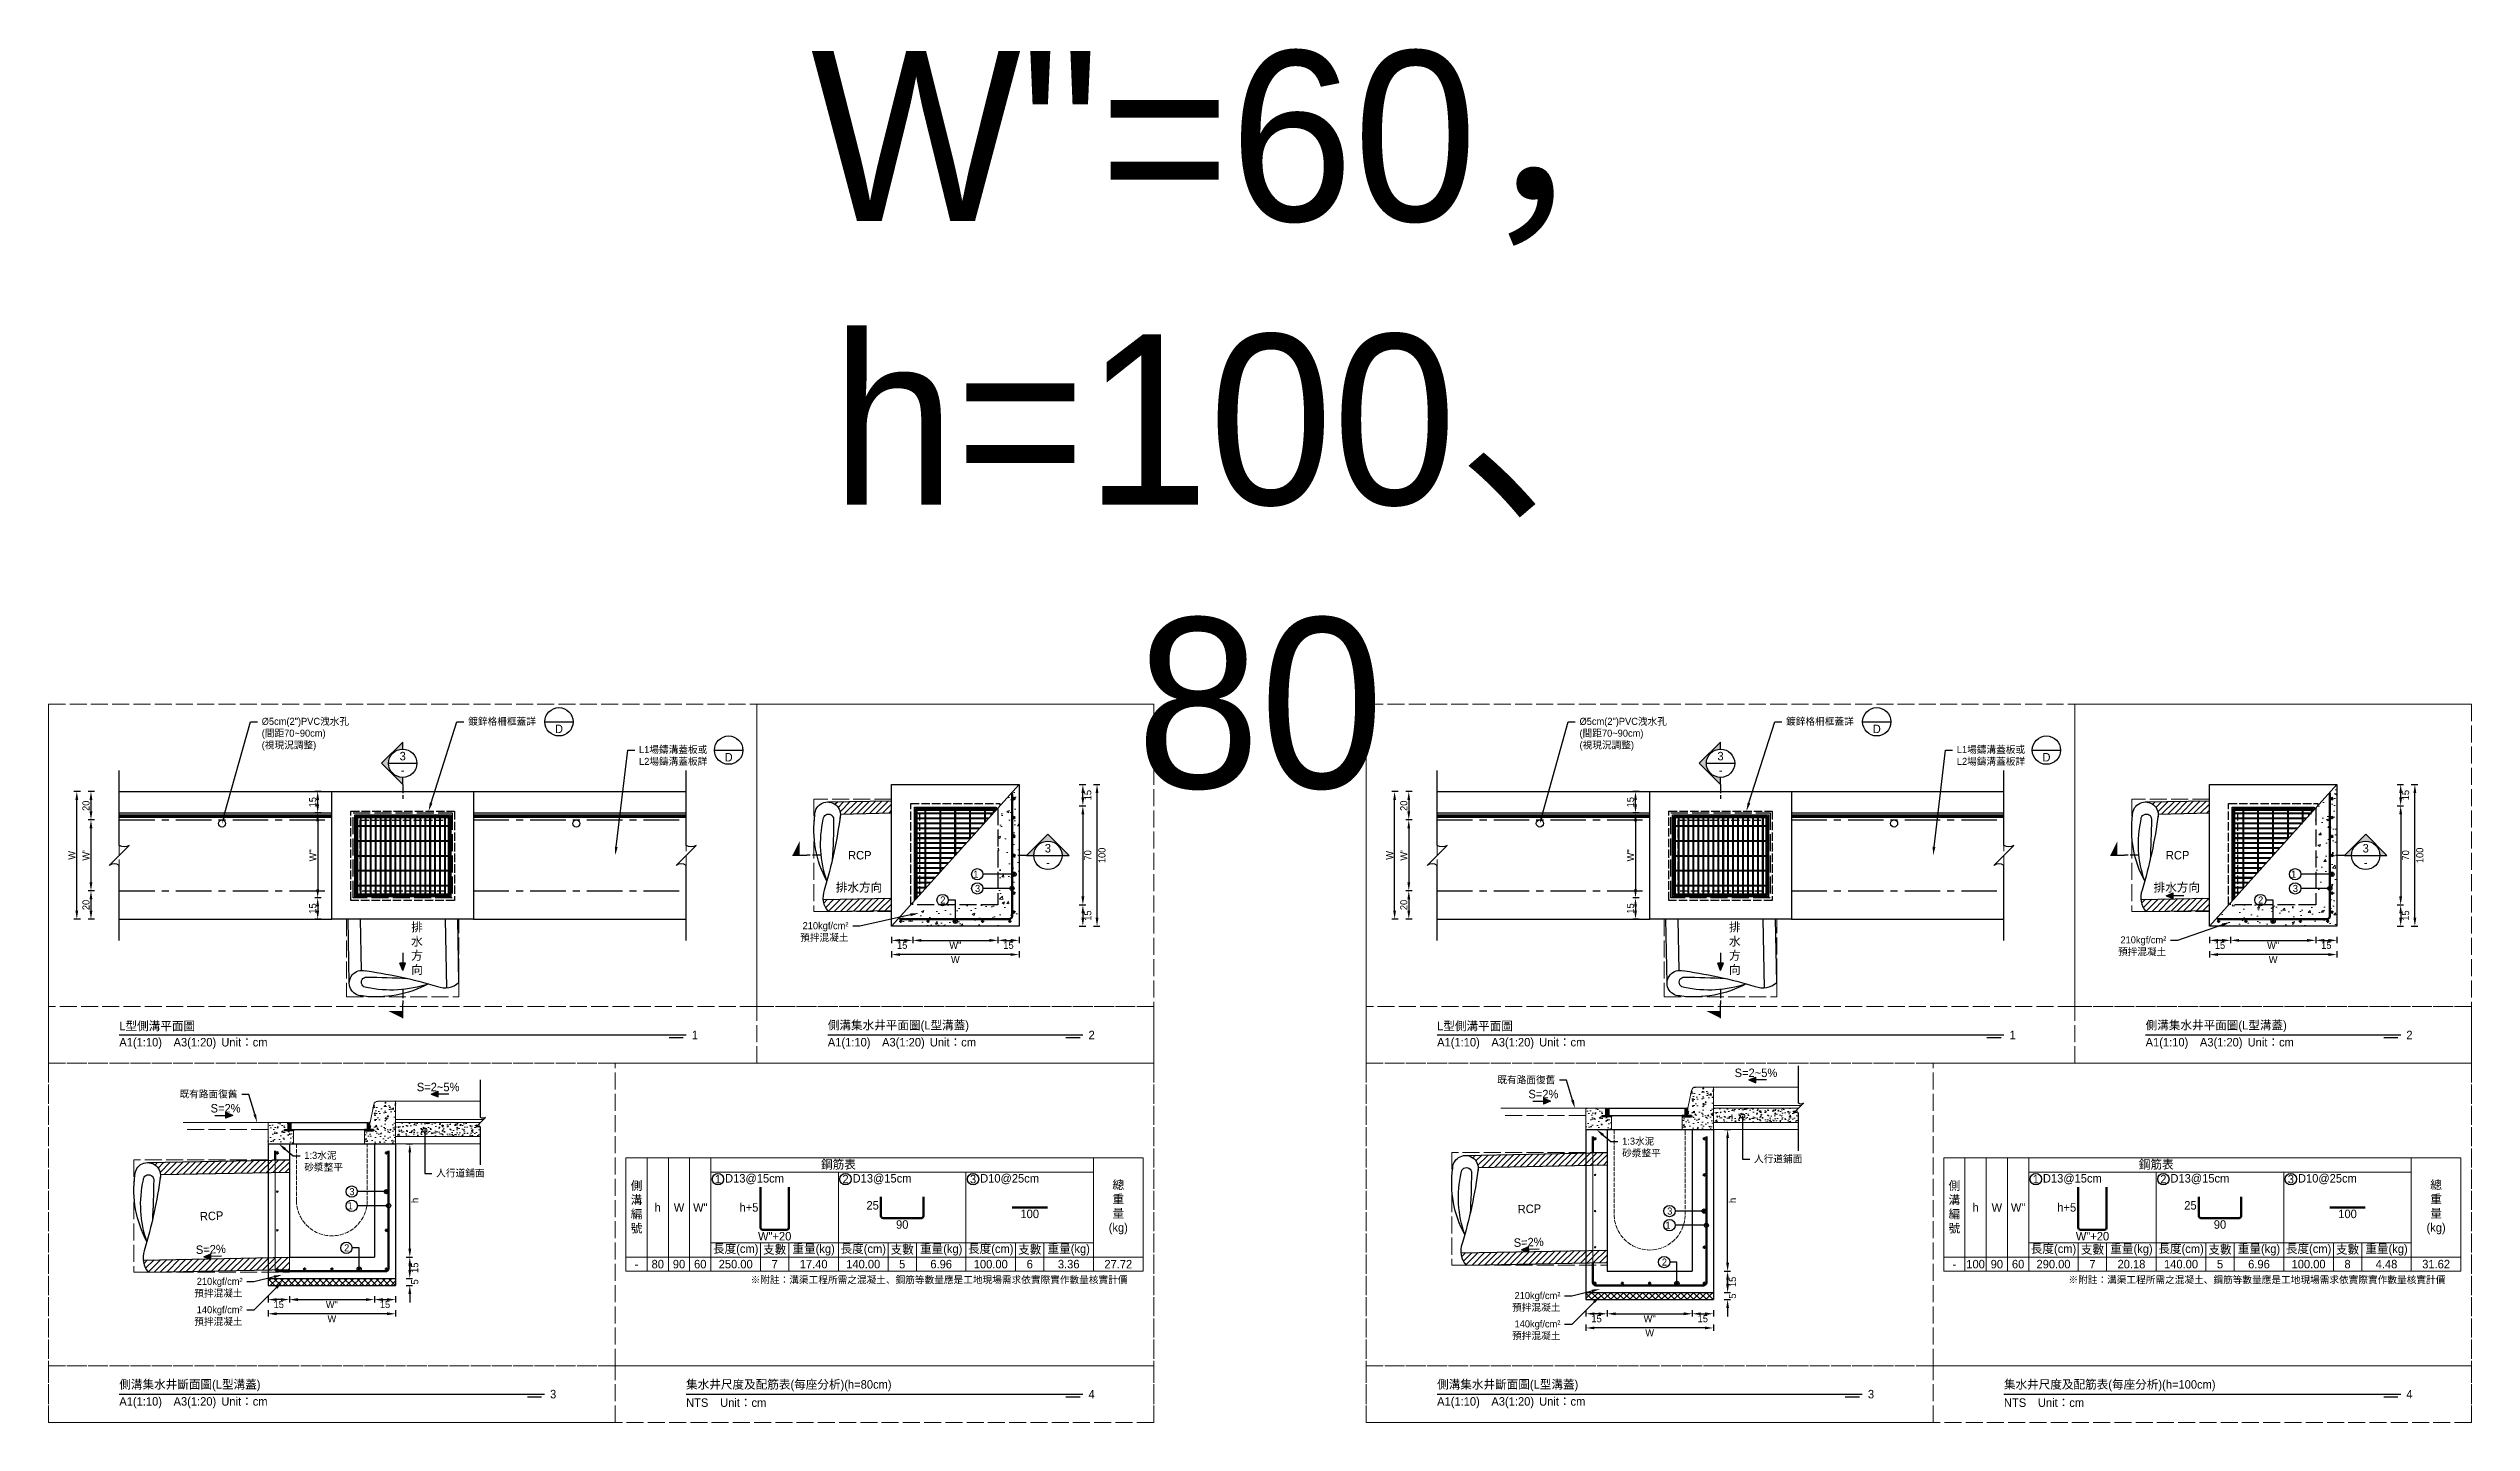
# Model space of a CAD drawing. Extents: x -6810 to 5075, y -2187 to 1200.
# Drawn here: x -3720 to -2010, y -507 to 463 of the extents above; entities that cross this region are included whole.
import ezdxf
from ezdxf import colors
from ezdxf.entities.mleader import LeaderData, LeaderLine
from ezdxf.math import Vec2, Vec3

# ---------------------------------------------------------------- set-up
doc = ezdxf.new("R2010")
doc.units = 0
doc.header["$MEASUREMENT"] = 0
for name, pattern in [('ACAD_ISO02W100', [15, 12, -3]), ('CENTERX2', [4, 2.5, -0.5, 0.5, -0.5]), ('HIDDEN', [0.375, 0.25, -0.125])]:
    doc.linetypes.add(name, pattern=pattern)
for name, color, linetype, lineweight in [('一、1.基本-圖框', 7, 'Continuous', 20), ('二、1.繪圖-既有設施', 8, 'Continuous', 20), ('二、2.繪圖-施作項目', 181, 'Continuous', 30), ('二、3.繪圖-排水流向', 170, 'Continuous', 30), ('二、4.繪圖-設計鋪面', 40, 'Continuous', 20), ('二、5.繪圖-鋼筋', 60, 'Continuous', 50), ('二、6.繪圖-其他施作項目', 35, 'Continuous', 30)]:
    doc.layers.add(name, color=color, linetype=linetype, lineweight=lineweight)
doc.layers.add('一、4.基本-隱藏', color=9, linetype='ACAD_ISO02W100', lineweight=20, plot=False)
doc.layers.add('三、1.文字-說明文字', color=2, linetype='Continuous')
doc.layers.add('三、3.文字-註解文字', color=2, linetype='Continuous')
doc.styles.add('次圖名(詳圖)', font='MS PGothic.ttf', dxfattribs={"height": 6})
doc.styles.add('註解文字(詳圖)', font='MS PGothic.ttf', dxfattribs={"height": 5})
doc.dimstyles.new('註解文字(詳圖)', dxfattribs={"dimtxt": 5, "dimasz": 6, "dimexe": 2, "dimexo": 5, "dimgap": 1, "dimtad": 2, "dimzin": 0, "dimdsep": 46, "dimtxsty": '註解文字(詳圖)', "dimcen": 0.1, "dimclrd": 144, "dimclre": 144, "dimclrt": 256, "dimadec": 0, "dimazin": 0, "dimtfac": 1, "dimtofl": 0, "dimtmove": 0, "dimatfit": 3, "dimfxlon": 1, "dimtolj": 1, "dimtzin": 0, "dimlwd": -1, "dimlwe": -1, "dimarcsym": 1})
pattern_1 = [(45, (-4790.3608, 101.6543), (-2.65165, 2.65165), []), (45, (-4789.477, 101.6543), (-2.65165, 2.65165), []), (45, (-4788.593, 101.6543), (-2.65165, 2.65165), []), (45, (-4787.709, 101.6543), (-2.65165, 2.65165), [])]
pattern_2 = [(135, (-3288.6543, -1427.1108), (-2.65165, -2.65165), []), (135, (-3288.6543, -1426.227), (-2.65165, -2.65165), []), (135, (-3288.6543, -1425.343), (-2.65165, -2.65165), []), (135, (-3288.6543, -1424.459), (-2.65165, -2.65165), [])]
pattern_3 = [(135, (-2358.6543, -1427.1108), (-2.65165, -2.65165), []), (135, (-2358.6543, -1426.227), (-2.65165, -2.65165), []), (135, (-2358.6543, -1425.343), (-2.65165, -2.65165), []), (135, (-2358.6543, -1424.459), (-2.65165, -2.65165), [])]
pattern_4 = [(50, (0, 0), (17.931505, -1.5688), [1.875, -20.625]), (355, (0, 0), (-3.46878, 18.8048), [1.5, -16.5]), (100.45144, (1.494, -0.13), (14.46272, 17.236), [1.5935, -17.52855]), (46.1842, (0, 5), (26.68103, -4.13798), [2.8125, -30.9375]), (96.6356, (2.223, 4.655), (23.36655, 24.35297), [2.39026, -26.29284]), (351.1842, (0, 5), (23.36655, 24.35297), [2.25, -24.75]), (21, (2.5, 3.75), (14.922676, -10.06547), [1.875, -20.625]), (326, (2.5, 3.75), (6.08288, 18.12875), [1.5, -16.5]), (71.45144, (3.744, 2.911), (21.00556, 8.06328), [1.5935, -17.52855]), (37.5, (0, 0), (0.303996, 8.322346), [0, -16.3, 0, -16.75, 0, -16.5625]), (7.5, (0, 0), (6.576738, 9.860293), [0, -9.55, 0, -15.925, 0, -6.3125]), (327.5, (-5.575, 0), (13.345561, -0.563872), [0, -6.25, 0, -19.5, 0, -25.875]), (317.5, (-8.075, 0), (14.579654, 2.502625), [0, -8.125, 0, -12.95, 0, -18.375])]
pattern_5 = [(45, (-3860.3608, 101.6543), (-2.65165, 2.65165), []), (45, (-3859.477, 101.6543), (-2.65165, 2.65165), []), (45, (-3858.593, 101.6543), (-2.65165, 2.65165), []), (45, (-3857.709, 101.6543), (-2.65165, 2.65165), [])]

msp = doc.modelspace()

# ---------------------------------------------------------------- texts
at = {"layer": '一、1.基本-圖框', "char_height": 6, "attachment_point": 5, "style": '註解文字(詳圖)'}
for s, width, insert in [('{\\fMS PGothic|b0|i0|c128|p34;鋼筋表}', 94.24964, (-3162.5, -325.25)), ('{\\fMS PGothic|b0|i0|c128|p34;鋼筋表}', 94.24964, (-2232.5, -325.25)), ('側溝編號', 12.98354, (-3305, -355.25)), ('{\\fMS PGothic|b0|i0|c128|p34;總重量(kg)}', 6, (-2965, -355.25)), ('側溝編號', 12.98354, (-2375, -355.25)), ('{\\fMS PGothic|b0|i0|c128|p34;總重量(kg)}', 6, (-2035, -355.25)), ('{\\fMS PGothic|b0|i0|c128|p34;h}', 12.98354, (-3290, -355.25)), ('{\\fMS PGothic|b0|i0|c128|p34;W}', 22.32258, (-3275, -355.25)), ('W{\\fMS PGothic|b0|i0|c128|p34;"}', 22.32258, (-3260, -355.25)), ('{\\fMS PGothic|b0|i0|c128|p34;h}', 12.98354, (-2360, -355.25)), ('{\\fMS PGothic|b0|i0|c128|p34;W}', 22.32258, (-2345, -355.25)), ('W{\\fMS PGothic|b0|i0|c128|p34;"}', 22.32258, (-2330, -355.25)), ('{\\fMS PGothic|b0|i0|c128|p34;長度(cm)}', 35.02324, (-3235, -385.25)), ('{\\fMS PGothic|b0|i0|c128|p34;支數}', 19.27354, (-3207.5, -385.25)), ('{\\fMS PGothic|b0|i0|c128|p34;重量(kg)}', 30.27214, (-3180, -385.25)), ('{\\fMS PGothic|b0|i0|c128|p34;長度(cm)}', 35.02324, (-3145, -385.25)), ('{\\fMS PGothic|b0|i0|c128|p34;支數}', 19.27354, (-3117.5, -385.25)), ('{\\fMS PGothic|b0|i0|c128|p34;重量(kg)}', 30.27214, (-3090, -385.25)), ('{\\fMS PGothic|b0|i0|c128|p34;長度(cm)}', 35.02324, (-3055, -385.25)), ('{\\fMS PGothic|b0|i0|c128|p34;支數}', 19.27354, (-3027.5, -385.25)), ('{\\fMS PGothic|b0|i0|c128|p34;重量(kg)}', 30.27214, (-3000, -385.25)), ('{\\fMS PGothic|b0|i0|c128|p34;長度(cm)}', 35.02324, (-2305, -385.25)), ('{\\fMS PGothic|b0|i0|c128|p34;支數}', 19.27354, (-2277.5, -385.25)), ('{\\fMS PGothic|b0|i0|c128|p34;重量(kg)}', 30.27214, (-2250, -385.25)), ('{\\fMS PGothic|b0|i0|c128|p34;長度(cm)}', 35.02324, (-2215, -385.25)), ('{\\fMS PGothic|b0|i0|c128|p34;支數}', 19.27354, (-2187.5, -385.25)), ('{\\fMS PGothic|b0|i0|c128|p34;重量(kg)}', 30.27214, (-2160, -385.25)), ('{\\fMS PGothic|b0|i0|c128|p34;長度(cm)}', 35.02324, (-2125, -385.25)), ('{\\fMS PGothic|b0|i0|c128|p34;支數}', 19.27354, (-2097.5, -385.25)), ('{\\fMS PGothic|b0|i0|c128|p34;重量(kg)}', 30.27214, (-2070, -385.25))]:
    msp.add_mtext_dynamic_manual_height_columns(s, width=width, gutter_width=30, heights=[0], dxfattribs=dict(at, insert=insert))
at = {"layer": '一、4.基本-隱藏', "insert": (-2865, 200), "char_height": 120, "attachment_point": 5, "style": '次圖名(詳圖)'}
msp.add_mtext_dynamic_manual_height_columns('{\\fMS PGothic|b0|i0|c128|p34;W}"{\\fMS PGothic|b0|i0|c128|p34;=}6{\\fMS PGothic|b0|i0|c128|p34;0，h=100、80}', width=698.49542, gutter_width=30, heights=[0], dxfattribs=at)
at = {"layer": '三、1.文字-說明文字', "char_height": 6, "attachment_point": 5, "style": '註解文字(詳圖)'}
for s, width, insert in [('{\\fMS PGothic|b0|i0|c128|p34;D}', 12.5857, (-3359.75, -17.5)), ('{\\fMS PGothic|b0|i0|c128|p34;D}', 12.5857, (-2429.75, -17.5)), ('{\\fMS PGothic|b0|i0|c128|p34;D}', 12.5857, (-3240, -37.5)), ('{\\fMS PGothic|b0|i0|c128|p34;D}', 12.5857, (-2310, -37.5)), ('排水方向', 33.65089, (-3147.988, -129.699)), ('排水方向', 33.65089, (-2217.988, -129.699)), ('{\\fMS PGothic|b0|i0|c128|p34;排水方向}', 6, (-3459.928, -172.802)), ('{\\fMS PGothic|b0|i0|c128|p34;排水方向}', 6, (-2529.928, -172.802))]:
    msp.add_mtext_dynamic_manual_height_columns(s, width=width, gutter_width=30, heights=[0], dxfattribs=dict(at, insert=insert))
at = {"layer": '三、1.文字-說明文字', "linetype": 'ACAD_ISO02W100', "ltscale": 0.25, "char_height": 6, "attachment_point": 5, "style": '次圖名(詳圖)'}
for insert in [(-3147.426, -106.676), (-2217.426, -106.676)]:
    msp.add_mtext_dynamic_manual_height_columns('RCP', width=5.20703, gutter_width=30, heights=[0], dxfattribs=dict(at, insert=insert))
at = {"layer": '三、1.文字-說明文字', "linetype": 'ACAD_ISO02W100', "ltscale": 0.25, "char_height": 6, "attachment_point": 5, "rotation": 2, "style": '次圖名(詳圖)'}
for insert in [(-3604.852, -361.234), (-2674.852, -356.234)]:
    msp.add_mtext_dynamic_manual_height_columns('{\\fMS PGothic|b0|i0|c128|p34;RCP}', width=11.08004, gutter_width=30, heights=[0], dxfattribs=dict(at, insert=insert))
at = {"layer": '三、3.文字-註解文字', "char_height": 6}
for s, width, gutter_width, insert, attachment_point, style in [('3', 6.60394, 25, (-3470, -36.75), 5, '註解文字(詳圖)'), ('3', 6.60394, 25, (-2540, -36.75), 5, '註解文字(詳圖)'), ('-', 6.60394, 25, (-3470, -46.75), 5, '註解文字(詳圖)'), ('-', 6.60394, 25, (-2540, -46.75), 5, '註解文字(詳圖)'), ('3', 6.60394, 25, (-3014.693, -101.75), 5, '註解文字(詳圖)'), ('3', 6.60394, 25, (-2084.693, -101.75), 5, '註解文字(詳圖)'), ('-', 6.60394, 25, (-3014.693, -111.75), 5, '註解文字(詳圖)'), ('-', 6.60394, 25, (-2084.693, -111.75), 5, '註解文字(詳圖)'), ('A1(1:10)\u3000A3(1:20){\\fMS PGothic|b0|i0|c128|p34;^IUnit：cm}', 136.03259, 15, (-3670, -239.5), 4, '次圖名(詳圖)'), ('L型側溝平面圖', 131.94411, 15, (-3670, -227.5), 4, '次圖名(詳圖)'), ('1', 3, 15, (-3266, -233.5), 4, '次圖名(詳圖)'), ('A1(1:10)\u3000A3(1:20){\\fMS PGothic|b0|i0|c128|p34;^IUnit：cm}', 136.03259, 15, (-3170, -239.5), 4, '次圖名(詳圖)'), ('側溝集水井平面圖(L型溝蓋)', 131.94411, 15, (-3170, -227.5), 4, '次圖名(詳圖)'), ('2', 3, 15, (-2986, -233.5), 4, '次圖名(詳圖)'), ('A1(1:10)\u3000A3(1:20){\\fMS PGothic|b0|i0|c128|p34;^IUnit：cm}', 136.03259, 15, (-2740, -239.5), 4, '次圖名(詳圖)'), ('L型側溝平面圖', 131.94411, 15, (-2740, -227.5), 4, '次圖名(詳圖)'), ('1', 3, 15, (-2336, -233.5), 4, '次圖名(詳圖)'), ('A1(1:10)\u3000A3(1:20){\\fMS PGothic|b0|i0|c128|p34;^IUnit：cm}', 136.03259, 15, (-2240, -239.5), 4, '次圖名(詳圖)'), ('側溝集水井平面圖(L型溝蓋)', 131.94411, 15, (-2240, -227.5), 4, '次圖名(詳圖)'), ('2', 3, 15, (-2056, -233.5), 4, '次圖名(詳圖)'), ('1', 8.38231, 30, (-3247.5, -335.25), 5, '註解文字(詳圖)'), ('D13@15cm', 6.06582, 30, (-3242.5, -335.25), 4, '註解文字(詳圖)'), ('2', 8.38231, 30, (-3157.5, -335.25), 5, '註解文字(詳圖)'), ('{\\fMS PGothic|b0|i0|c128|p34;D1}3{\\fMS PGothic|b0|i0|c128|p34;@}1{\\fMS PGothic|b0|i0|c128|p34;5cm}', 6.06582, 30, (-3152.5, -335.25), 4, '註解文字(詳圖)'), ('3', 8.38231, 30, (-3067.5, -335.25), 5, '註解文字(詳圖)'), ('{\\fMS PGothic|b0|i0|c128|p34;D1}0{\\fMS PGothic|b0|i0|c128|p34;@}25{\\fMS PGothic|b0|i0|c128|p34;cm}', 6.06582, 30, (-3062.5, -335.25), 4, '註解文字(詳圖)'), ('1', 8.38231, 30, (-2317.5, -335.25), 5, '註解文字(詳圖)'), ('D13@15cm', 6.06582, 30, (-2312.5, -335.25), 4, '註解文字(詳圖)'), ('2', 8.38231, 30, (-2227.5, -335.25), 5, '註解文字(詳圖)'), ('{\\fMS PGothic|b0|i0|c128|p34;D1}3{\\fMS PGothic|b0|i0|c128|p34;@}1{\\fMS PGothic|b0|i0|c128|p34;5cm}', 6.06582, 30, (-2222.5, -335.25), 4, '註解文字(詳圖)'), ('3', 8.38231, 30, (-2137.5, -335.25), 5, '註解文字(詳圖)'), ('{\\fMS PGothic|b0|i0|c128|p34;D1}0{\\fMS PGothic|b0|i0|c128|p34;@}25{\\fMS PGothic|b0|i0|c128|p34;cm}', 6.06582, 30, (-2132.5, -335.25), 4, '註解文字(詳圖)'), ('80', 9.06048, 30, (-3290, -395.25), 5, '註解文字(詳圖)'), ('90', 9.06048, 30, (-3275, -395.25), 5, '註解文字(詳圖)'), ('60', 9.06048, 30, (-3260, -395.25), 5, '註解文字(詳圖)'), ('250.00', 9.06048, 30, (-3235, -395.25), 5, '註解文字(詳圖)'), ('7', 9.06048, 30, (-3207.5, -395.25), 5, '註解文字(詳圖)'), ('17.40', 9.06048, 30, (-3180, -395.25), 5, '註解文字(詳圖)'), ('{\\fMS PGothic|b0|i0|c128|p34;1}4{\\fMS PGothic|b0|i0|c128|p34;0.00}', 9.06048, 30, (-3145, -395.25), 5, '註解文字(詳圖)'), ('5', 9.06048, 30, (-3117.5, -395.25), 5, '註解文字(詳圖)'), ('6.96', 9.06048, 30, (-3090, -395.25), 5, '註解文字(詳圖)'), ('{\\fMS PGothic|b0|i0|c128|p34;100}.00', 9.06048, 30, (-3055, -395.25), 5, '註解文字(詳圖)'), ('6', 9.06048, 30, (-3027.5, -395.25), 5, '註解文字(詳圖)'), ('3.36', 9.06048, 30, (-3000, -395.25), 5, '註解文字(詳圖)'), ('27.72', 9.06048, 30, (-2965, -395.25), 5, '註解文字(詳圖)'), ('100', 9.06048, 30, (-2360, -395.25), 5, '註解文字(詳圖)'), ('90', 9.06048, 30, (-2345, -395.25), 5, '註解文字(詳圖)'), ('60', 9.06048, 30, (-2330, -395.25), 5, '註解文字(詳圖)'), ('290.00', 9.06048, 30, (-2305, -395.25), 5, '註解文字(詳圖)'), ('7', 9.06048, 30, (-2277.5, -395.25), 5, '註解文字(詳圖)'), ('20.18', 9.06048, 30, (-2250, -395.25), 5, '註解文字(詳圖)'), ('{\\fMS PGothic|b0|i0|c128|p34;1}4{\\fMS PGothic|b0|i0|c128|p34;0.00}', 9.06048, 30, (-2215, -395.25), 5, '註解文字(詳圖)'), ('5', 9.06048, 30, (-2187.5, -395.25), 5, '註解文字(詳圖)'), ('6.96', 9.06048, 30, (-2160, -395.25), 5, '註解文字(詳圖)'), ('{\\fMS PGothic|b0|i0|c128|p34;100}.00', 9.06048, 30, (-2125, -395.25), 5, '註解文字(詳圖)'), ('8', 9.06048, 30, (-2097.5, -395.25), 5, '註解文字(詳圖)'), ('4.48', 9.06048, 30, (-2070, -395.25), 5, '註解文字(詳圖)'), ('31.62', 9.06048, 30, (-2035, -395.25), 5, '註解文字(詳圖)'), ('-', 9.06048, 30, (-3305, -395.25), 5, '註解文字(詳圖)'), ('-', 9.06048, 30, (-2375, -395.25), 5, '註解文字(詳圖)'), ('{\\fMS PGothic|b0|i0|c128|p34;側溝}集水井{\\fMS PGothic|b0|i0|c128|p34;斷面圖(L型溝蓋)}', 131.94411, 15, (-3670, -481), 4, '次圖名(詳圖)'), ('{\\fMS PGothic|b0|i0|c128|p34;集水井尺度及配筋表(每座分析)(h=}8{\\fMS PGothic|b0|i0|c128|p34;0cm)}', 158.98104, 15, (-3270, -481), 4, '次圖名(詳圖)'), ('{\\fMS PGothic|b0|i0|c128|p34;側溝}集水井{\\fMS PGothic|b0|i0|c128|p34;斷面圖(L型溝蓋)}', 131.94411, 15, (-2740, -481), 4, '次圖名(詳圖)'), ('{\\fMS PGothic|b0|i0|c128|p34;集水井尺度及配筋表}(每座分析){\\fMS PGothic|b0|i0|c128|p34;(h=100cm)}', 158.98104, 15, (-2340, -481), 4, '次圖名(詳圖)'), ('A1(1:10)\u3000A3(1:20){\\fMS PGothic|b0|i0|c128|p34;^IUnit：cm}', 136.03259, 15, (-3670, -493), 4, '次圖名(詳圖)'), ('3', 3, 15, (-3366, -487), 4, '次圖名(詳圖)'), ('NTS{\\fMS PGothic|b0|i0|c128|p34;^IUnit：cm}', 136.03259, 15, (-3270, -493), 4, '次圖名(詳圖)'), ('4', 3, 15, (-2986, -487), 4, '次圖名(詳圖)'), ('A1(1:10)\u3000A3(1:20){\\fMS PGothic|b0|i0|c128|p34;^IUnit：cm}', 136.03259, 15, (-2740, -493), 4, '次圖名(詳圖)'), ('3', 3, 15, (-2436, -487), 4, '次圖名(詳圖)'), ('NTS{\\fMS PGothic|b0|i0|c128|p34;^IUnit：cm}', 136.03259, 15, (-2340, -493), 4, '次圖名(詳圖)'), ('4', 6, 15, (-2056, -487), 4, '次圖名(詳圖)')]:
    msp.add_mtext_dynamic_manual_height_columns(s, width=width, gutter_width=gutter_width, heights=[0], dxfattribs=dict(at, insert=insert, attachment_point=attachment_point, style=style))
at = {"layer": '三、3.文字-註解文字', "ltscale": 0.25, "char_height": 5, "attachment_point": 1, "style": '註解文字(詳圖)'}
for insert in [(-3224.471, -403.766), (-2294.471, -403.766)]:
    msp.add_mtext_dynamic_manual_height_columns('{\\fMS PGothic|b0|i0|c128|p34;※附註：溝渠工程所需之混凝土、鋼筋等數量應是工地現場需求依實際實作數量核實計價}', width=277.93933, gutter_width=30, heights=[0], dxfattribs=dict(at, insert=insert))
at = {"layer": '二、3.繪圖-排水流向', "char_height": 6, "attachment_point": 5, "style": '註解文字(詳圖)'}
for s, insert in [('{\\fMS PGothic|b0|i0|c128|p34;S=2~5%}', (-3445, -270.25)), ('{\\fMS PGothic|b0|i0|c128|p34;S=2%}', (-2665, -275.25)), ('{\\fMS PGothic|b0|i0|c128|p34;S=2~5%}', (-2515, -260.25)), ('{\\fMS PGothic|b0|i0|c128|p34;S=2%}', (-3595, -285.25))]:
    msp.add_mtext_dynamic_manual_height_columns(s, width=10.17412, gutter_width=30, heights=[0], dxfattribs=dict(at, insert=insert))
at = {"layer": '二、3.繪圖-排水流向', "char_height": 6, "attachment_point": 5, "rotation": 2, "style": '註解文字(詳圖)'}
for insert in [(-3605.396, -384.784), (-2675.396, -379.784)]:
    msp.add_mtext_dynamic_manual_height_columns('{\\fMS PGothic|b0|i0|c128|p34;S=2%}', width=10.17412, gutter_width=30, heights=[0], dxfattribs=dict(at, insert=insert))
at = {"layer": '二、5.繪圖-鋼筋', "char_height": 6, "style": '註解文字(詳圖)'}
for s, width, insert, attachment_point in [('{\\fMS PGothic|b0|i0|c128|p34;h+}5', 8.87231, (-3219, -355.25), 6), ('25', 8.87231, (-3134, -353.75), 6), ('100', 3.56631, (-3027.5, -356.75), 2), ('{\\fMS PGothic|b0|i0|c128|p34;h+}5', 8.87231, (-2289, -355.25), 6), ('25', 8.87231, (-2204, -353.75), 6), ('100', 3.56631, (-2097.5, -356.75), 2), ('{\\fMS PGothic|b0|i0|c128|p34;W}"+2{\\fMS PGothic|b0|i0|c128|p34;0}', 3.56631, (-3207.5, -372.5), 2), ('90', 3.56631, (-3117.5, -364.25), 2), ('{\\fMS PGothic|b0|i0|c128|p34;W}"+2{\\fMS PGothic|b0|i0|c128|p34;0}', 3.56631, (-2277.5, -372.5), 2), ('90', 3.56631, (-2187.5, -364.25), 2)]:
    msp.add_mtext_dynamic_manual_height_columns(s, width=width, gutter_width=30, heights=[0], dxfattribs=dict(at, insert=insert, attachment_point=attachment_point))

# ---------------------------------------------------------------- blocks, each defined once
blk = doc.blocks.new('*D154')
at = {"layer": 'Defpoints', "color": 0, "linetype": 'ACAD_ISO02W100', "ltscale": 0.25, "transparency": 16777216}
for p in [(-2120, -141.75), (-2105, -156.75), (-2105, -166.75)]:
    blk.add_point(p, dxfattribs=at)
at = {"layer": '三、1.文字-說明文字', "color": 144, "ltscale": 0.25, "transparency": 16777216}
for p, q in [((-2120, -164.25), (-2120, -168.75)), ((-2114, -166.75), (-2111, -166.75)), ((-2105, -164.25), (-2105, -168.75))]:
    blk.add_line(p, q, dxfattribs=at)
at = {"layer": '三、1.文字-說明文字', "color": 144, "linetype": 'ACAD_ISO02W100', "ltscale": 0.25, "transparency": 16777216}
for points in [[(-2114, -165.75), (-2114, -167.75), (-2120, -166.75)], [(-2111, -165.75), (-2111, -167.75), (-2105, -166.75)]]:
    blk.add_solid(points, dxfattribs=at)
at = {"layer": '三、1.文字-說明文字', "linetype": 'ACAD_ISO02W100', "ltscale": 0.25, "transparency": 16777216, "insert": (-2112.5, -170.25), "char_height": 5, "attachment_point": 5, "style": '註解文字(詳圖)'}
blk.add_mtext('\\A1;15', dxfattribs=at)
blk = doc.blocks.new('*D155')
at = {"layer": 'Defpoints', "color": 0, "linetype": 'ACAD_ISO02W100', "ltscale": 0.25, "transparency": 16777216}
for p in [(-2180, -141.75), (-2195, -156.75), (-2195, -166.75)]:
    blk.add_point(p, dxfattribs=at)
at = {"layer": '三、1.文字-說明文字', "color": 144, "ltscale": 0.25, "transparency": 16777216}
for p, q in [((-2195, -164.25), (-2195, -168.75)), ((-2186, -166.75), (-2189, -166.75)), ((-2180, -164.25), (-2180, -168.75))]:
    blk.add_line(p, q, dxfattribs=at)
at = {"layer": '三、1.文字-說明文字', "color": 144, "linetype": 'ACAD_ISO02W100', "ltscale": 0.25, "transparency": 16777216}
for points in [[(-2189, -165.75), (-2189, -167.75), (-2195, -166.75)], [(-2186, -165.75), (-2186, -167.75), (-2180, -166.75)]]:
    blk.add_solid(points, dxfattribs=at)
at = {"layer": '三、1.文字-說明文字', "linetype": 'ACAD_ISO02W100', "ltscale": 0.25, "transparency": 16777216, "insert": (-2187.5, -170.25), "char_height": 5, "attachment_point": 5, "style": '註解文字(詳圖)'}
blk.add_mtext('\\A1;15', dxfattribs=at)
blk = doc.blocks.new('*D156')
at = {"layer": 'Defpoints', "color": 0, "linetype": 'ACAD_ISO02W100', "ltscale": 0.25, "transparency": 16777216}
for p in [(-2180, -141.75), (-2120, -141.75), (-2120, -166.75)]:
    blk.add_point(p, dxfattribs=at)
at = {"layer": '三、1.文字-說明文字', "color": 144, "ltscale": 0.25, "transparency": 16777216}
for p, q in [((-2180, -164.25), (-2180, -168.75)), ((-2174, -166.75), (-2126, -166.75)), ((-2120, -164.25), (-2120, -168.75))]:
    blk.add_line(p, q, dxfattribs=at)
at = {"layer": '三、1.文字-說明文字', "color": 144, "linetype": 'ACAD_ISO02W100', "ltscale": 0.25, "transparency": 16777216}
for points in [[(-2174, -165.75), (-2174, -167.75), (-2180, -166.75)], [(-2126, -165.75), (-2126, -167.75), (-2120, -166.75)]]:
    blk.add_solid(points, dxfattribs=at)
at = {"layer": '三、1.文字-說明文字', "linetype": 'ACAD_ISO02W100', "ltscale": 0.25, "transparency": 16777216, "insert": (-2150, -170.25), "char_height": 5, "attachment_point": 5, "style": '註解文字(詳圖)'}
blk.add_mtext('\\A1;W{\\fMS PGothic|b0|i0|c128|p34;"}', dxfattribs=at)
blk = doc.blocks.new('_Small')
at = {"color": 0, "linetype": 'ByBlock', "lineweight": -2}
blk.add_circle((0, 0), 0.25, dxfattribs=at)
blk = doc.blocks.new('*D152')
at = {"layer": 'Defpoints', "color": 0, "ltscale": 0.25, "transparency": 16777216}
for p in [(-2125, -56.75), (-2060, -56.75), (-2125, -71.75)]:
    blk.add_point(p, dxfattribs=at)
at = {"layer": '三、1.文字-說明文字', "color": 144, "ltscale": 0.25, "transparency": 16777216}
for p, q in [((-2062.5, -56.75), (-2058, -56.75)), ((-2060, -65.75), (-2060, -62.75)), ((-2062.5, -71.75), (-2058, -71.75))]:
    blk.add_line(p, q, dxfattribs=at)
for points in [[(-2061, -62.75), (-2059, -62.75), (-2060, -56.75)], [(-2061, -65.75), (-2059, -65.75), (-2060, -71.75)]]:
    blk.add_solid(points, dxfattribs=at)
at = {"layer": '三、1.文字-說明文字', "ltscale": 0.25, "transparency": 16777216, "insert": (-2056.5, -64.25), "char_height": 5, "attachment_point": 5, "rotation": 90, "style": '註解文字(詳圖)'}
blk.add_mtext('\\A1;15', dxfattribs=at)
blk = doc.blocks.new('*D153')
at = {"layer": 'Defpoints', "color": 0, "ltscale": 0.25, "transparency": 16777216}
for p in [(-2125, -71.75), (-2125, -141.75), (-2060, -141.75)]:
    blk.add_point(p, dxfattribs=at)
at = {"layer": '三、1.文字-說明文字', "color": 144, "ltscale": 0.25, "transparency": 16777216}
for p, q in [((-2062.5, -71.75), (-2058, -71.75)), ((-2060, -77.75), (-2060, -135.75)), ((-2062.5, -141.75), (-2058, -141.75))]:
    blk.add_line(p, q, dxfattribs=at)
for points in [[(-2061, -77.75), (-2059, -77.75), (-2060, -71.75)], [(-2061, -135.75), (-2059, -135.75), (-2060, -141.75)]]:
    blk.add_solid(points, dxfattribs=at)
at = {"layer": '三、1.文字-說明文字', "ltscale": 0.25, "transparency": 16777216, "insert": (-2056.5, -106.75), "char_height": 5, "attachment_point": 5, "rotation": 90, "style": '註解文字(詳圖)'}
blk.add_mtext('\\A1;70', dxfattribs=at)
blk = doc.blocks.new('*D157')
at = {"layer": 'Defpoints', "color": 0, "ltscale": 0.25, "transparency": 16777216}
for p in [(-2125, -141.75), (-2125, -156.75), (-2060, -156.75)]:
    blk.add_point(p, dxfattribs=at)
at = {"layer": '三、1.文字-說明文字', "color": 144, "ltscale": 0.25, "transparency": 16777216}
for p, q in [((-2062.5, -141.75), (-2058, -141.75)), ((-2060, -147.75), (-2060, -150.75)), ((-2062.5, -156.75), (-2058, -156.75))]:
    blk.add_line(p, q, dxfattribs=at)
for points in [[(-2061, -147.75), (-2059, -147.75), (-2060, -141.75)], [(-2061, -150.75), (-2059, -150.75), (-2060, -156.75)]]:
    blk.add_solid(points, dxfattribs=at)
at = {"layer": '三、1.文字-說明文字', "ltscale": 0.25, "transparency": 16777216, "insert": (-2056.5, -149.25), "char_height": 5, "attachment_point": 5, "rotation": 90, "style": '註解文字(詳圖)'}
blk.add_mtext('\\A1;15', dxfattribs=at)
blk = doc.blocks.new('*D158')
at = {"layer": 'Defpoints', "color": 0, "ltscale": 0.25, "transparency": 16777216}
for p in [(-2110, -56.75), (-2050, -56.75), (-2110, -156.75)]:
    blk.add_point(p, dxfattribs=at)
at = {"layer": '三、1.文字-說明文字', "color": 144, "ltscale": 0.25, "transparency": 16777216}
for p, q in [((-2052.5, -56.75), (-2048, -56.75)), ((-2050, -150.75), (-2050, -62.75)), ((-2052.5, -156.75), (-2048, -156.75))]:
    blk.add_line(p, q, dxfattribs=at)
for points in [[(-2051, -62.75), (-2049, -62.75), (-2050, -56.75)], [(-2051, -150.75), (-2049, -150.75), (-2050, -156.75)]]:
    blk.add_solid(points, dxfattribs=at)
at = {"layer": '三、1.文字-說明文字', "ltscale": 0.25, "transparency": 16777216, "insert": (-2046.5, -106.75), "char_height": 5, "attachment_point": 5, "rotation": 90, "style": '註解文字(詳圖)'}
blk.add_mtext('\\A1;100', dxfattribs=at)
blk = doc.blocks.new('*D159')
at = {"layer": 'Defpoints', "color": 0, "ltscale": 0.25, "transparency": 16777216}
for p in [(-2195, -156.75), (-2105, -156.75), (-2195, -176.75)]:
    blk.add_point(p, dxfattribs=at)
at = {"layer": '三、1.文字-說明文字', "color": 144, "ltscale": 0.25, "transparency": 16777216}
for p, q in [((-2195, -174.25), (-2195, -178.75)), ((-2111, -176.75), (-2189, -176.75)), ((-2105, -174.25), (-2105, -178.75))]:
    blk.add_line(p, q, dxfattribs=at)
for points in [[(-2189, -175.75), (-2189, -177.75), (-2195, -176.75)], [(-2111, -175.75), (-2111, -177.75), (-2105, -176.75)]]:
    blk.add_solid(points, dxfattribs=at)
at = {"layer": '三、1.文字-說明文字', "ltscale": 0.25, "transparency": 16777216, "insert": (-2150, -180.25), "char_height": 5, "attachment_point": 5, "style": '註解文字(詳圖)'}
blk.add_mtext('\\A1;{\\fMS PGothic|b0|i0|c128|p34;W}', dxfattribs=at)
blk = doc.blocks.new('*D168')
at = {"layer": 'Defpoints', "color": 0, "transparency": 16777216}
for p in [(-3670, -61.75), (-3690, -81.75), (-3670, -81.75)]:
    blk.add_point(p, dxfattribs=at)
at = {"layer": '三、3.文字-註解文字', "color": 144, "transparency": 16777216}
for p, q in [((-3687.5, -61.75), (-3692, -61.75)), ((-3690, -67.75), (-3690, -75.75)), ((-3687.5, -81.75), (-3692, -81.75))]:
    blk.add_line(p, q, dxfattribs=at)
for points in [[(-3691, -67.75), (-3689, -67.75), (-3690, -61.75)], [(-3691, -75.75), (-3689, -75.75), (-3690, -81.75)]]:
    blk.add_solid(points, dxfattribs=at)
at = {"layer": '三、3.文字-註解文字', "transparency": 16777216, "insert": (-3693.5, -71.75), "char_height": 5, "attachment_point": 5, "rotation": 90, "style": '註解文字(詳圖)'}
blk.add_mtext('\\A1;20', dxfattribs=at)
blk = doc.blocks.new('*D169')
at = {"layer": 'Defpoints', "color": 0, "transparency": 16777216}
for p in [(-3670, -81.75), (-3690, -131.75), (-3670, -131.75)]:
    blk.add_point(p, dxfattribs=at)
at = {"layer": '三、3.文字-註解文字', "color": 144, "transparency": 16777216}
for p, q in [((-3687.5, -81.75), (-3692, -81.75)), ((-3690, -87.75), (-3690, -125.75)), ((-3687.5, -131.75), (-3692, -131.75))]:
    blk.add_line(p, q, dxfattribs=at)
for points in [[(-3691, -87.75), (-3689, -87.75), (-3690, -81.75)], [(-3691, -125.75), (-3689, -125.75), (-3690, -131.75)]]:
    blk.add_solid(points, dxfattribs=at)
at = {"layer": '三、3.文字-註解文字', "transparency": 16777216, "insert": (-3693.5, -106.75), "char_height": 5, "attachment_point": 5, "rotation": 90, "style": '註解文字(詳圖)'}
blk.add_mtext("\\A1;W'", dxfattribs=at)
blk = doc.blocks.new('*D170')
at = {"layer": 'Defpoints', "color": 0, "transparency": 16777216}
for p in [(-3670, -131.75), (-3690, -151.75), (-3670, -151.75)]:
    blk.add_point(p, dxfattribs=at)
at = {"layer": '三、3.文字-註解文字', "color": 144, "transparency": 16777216}
for p, q in [((-3687.5, -131.75), (-3692, -131.75)), ((-3687.5, -151.75), (-3692, -151.75)), ((-3690, -137.75), (-3690, -145.75))]:
    blk.add_line(p, q, dxfattribs=at)
for points in [[(-3691, -137.75), (-3689, -137.75), (-3690, -131.75)], [(-3691, -145.75), (-3689, -145.75), (-3690, -151.75)]]:
    blk.add_solid(points, dxfattribs=at)
at = {"layer": '三、3.文字-註解文字', "transparency": 16777216, "insert": (-3693.5, -141.75), "char_height": 5, "attachment_point": 5, "rotation": 90, "style": '註解文字(詳圖)'}
blk.add_mtext('\\A1;20', dxfattribs=at)
blk = doc.blocks.new('*D171')
at = {"layer": 'Defpoints', "color": 0, "linetype": 'ACAD_ISO02W100', "ltscale": 0.25, "transparency": 16777216}
for p in [(-3050, -141.75), (-3035, -156.75), (-3035, -166.75)]:
    blk.add_point(p, dxfattribs=at)
at = {"layer": '三、1.文字-說明文字', "color": 144, "ltscale": 0.25, "transparency": 16777216}
for p, q in [((-3050, -164.25), (-3050, -168.75)), ((-3044, -166.75), (-3041, -166.75)), ((-3035, -164.25), (-3035, -168.75))]:
    blk.add_line(p, q, dxfattribs=at)
at = {"layer": '三、1.文字-說明文字', "color": 144, "linetype": 'ACAD_ISO02W100', "ltscale": 0.25, "transparency": 16777216}
for points in [[(-3044, -165.75), (-3044, -167.75), (-3050, -166.75)], [(-3041, -165.75), (-3041, -167.75), (-3035, -166.75)]]:
    blk.add_solid(points, dxfattribs=at)
at = {"layer": '三、1.文字-說明文字', "linetype": 'ACAD_ISO02W100', "ltscale": 0.25, "transparency": 16777216, "insert": (-3042.5, -170.25), "char_height": 5, "attachment_point": 5, "style": '註解文字(詳圖)'}
blk.add_mtext('\\A1;15', dxfattribs=at)
blk = doc.blocks.new('*D172')
at = {"layer": 'Defpoints', "color": 0, "linetype": 'ACAD_ISO02W100', "ltscale": 0.25, "transparency": 16777216}
for p in [(-3110, -141.75), (-3125, -156.75), (-3125, -166.75)]:
    blk.add_point(p, dxfattribs=at)
at = {"layer": '三、1.文字-說明文字', "color": 144, "ltscale": 0.25, "transparency": 16777216}
for p, q in [((-3125, -164.25), (-3125, -168.75)), ((-3116, -166.75), (-3119, -166.75)), ((-3110, -164.25), (-3110, -168.75))]:
    blk.add_line(p, q, dxfattribs=at)
at = {"layer": '三、1.文字-說明文字', "color": 144, "linetype": 'ACAD_ISO02W100', "ltscale": 0.25, "transparency": 16777216}
for points in [[(-3119, -165.75), (-3119, -167.75), (-3125, -166.75)], [(-3116, -165.75), (-3116, -167.75), (-3110, -166.75)]]:
    blk.add_solid(points, dxfattribs=at)
at = {"layer": '三、1.文字-說明文字', "linetype": 'ACAD_ISO02W100', "ltscale": 0.25, "transparency": 16777216, "insert": (-3117.5, -170.25), "char_height": 5, "attachment_point": 5, "style": '註解文字(詳圖)'}
blk.add_mtext('\\A1;15', dxfattribs=at)
blk = doc.blocks.new('*D173')
at = {"layer": 'Defpoints', "color": 0, "linetype": 'ACAD_ISO02W100', "ltscale": 0.25, "transparency": 16777216}
for p in [(-3110, -141.75), (-3050, -141.75), (-3050, -166.75)]:
    blk.add_point(p, dxfattribs=at)
at = {"layer": '三、1.文字-說明文字', "color": 144, "ltscale": 0.25, "transparency": 16777216}
for p, q in [((-3110, -164.25), (-3110, -168.75)), ((-3104, -166.75), (-3056, -166.75)), ((-3050, -164.25), (-3050, -168.75))]:
    blk.add_line(p, q, dxfattribs=at)
at = {"layer": '三、1.文字-說明文字', "color": 144, "linetype": 'ACAD_ISO02W100', "ltscale": 0.25, "transparency": 16777216}
for points in [[(-3104, -165.75), (-3104, -167.75), (-3110, -166.75)], [(-3056, -165.75), (-3056, -167.75), (-3050, -166.75)]]:
    blk.add_solid(points, dxfattribs=at)
at = {"layer": '三、1.文字-說明文字', "linetype": 'ACAD_ISO02W100', "ltscale": 0.25, "transparency": 16777216, "insert": (-3080, -170.25), "char_height": 5, "attachment_point": 5, "style": '註解文字(詳圖)'}
blk.add_mtext('\\A1;W{\\fMS PGothic|b0|i0|c128|p34;"}', dxfattribs=at)
blk = doc.blocks.new('*D174')
at = {"layer": 'Defpoints', "color": 0, "ltscale": 0.25, "transparency": 16777216}
for p in [(-3055, -56.75), (-2990, -56.75), (-3055, -71.75)]:
    blk.add_point(p, dxfattribs=at)
at = {"layer": '三、1.文字-說明文字', "color": 144, "ltscale": 0.25, "transparency": 16777216}
for p, q in [((-2992.5, -56.75), (-2988, -56.75)), ((-2990, -65.75), (-2990, -62.75)), ((-2992.5, -71.75), (-2988, -71.75))]:
    blk.add_line(p, q, dxfattribs=at)
for points in [[(-2991, -62.75), (-2989, -62.75), (-2990, -56.75)], [(-2991, -65.75), (-2989, -65.75), (-2990, -71.75)]]:
    blk.add_solid(points, dxfattribs=at)
at = {"layer": '三、1.文字-說明文字', "ltscale": 0.25, "transparency": 16777216, "insert": (-2986.5, -64.25), "char_height": 5, "attachment_point": 5, "rotation": 90, "style": '註解文字(詳圖)'}
blk.add_mtext('\\A1;15', dxfattribs=at)
blk = doc.blocks.new('*D175')
at = {"layer": 'Defpoints', "color": 0, "ltscale": 0.25, "transparency": 16777216}
for p in [(-3055, -71.75), (-3055, -141.75), (-2990, -141.75)]:
    blk.add_point(p, dxfattribs=at)
at = {"layer": '三、1.文字-說明文字', "color": 144, "ltscale": 0.25, "transparency": 16777216}
for p, q in [((-2992.5, -71.75), (-2988, -71.75)), ((-2990, -77.75), (-2990, -135.75)), ((-2992.5, -141.75), (-2988, -141.75))]:
    blk.add_line(p, q, dxfattribs=at)
for points in [[(-2991, -77.75), (-2989, -77.75), (-2990, -71.75)], [(-2991, -135.75), (-2989, -135.75), (-2990, -141.75)]]:
    blk.add_solid(points, dxfattribs=at)
at = {"layer": '三、1.文字-說明文字', "ltscale": 0.25, "transparency": 16777216, "insert": (-2986.5, -106.75), "char_height": 5, "attachment_point": 5, "rotation": 90, "style": '註解文字(詳圖)'}
blk.add_mtext('\\A1;70', dxfattribs=at)
blk = doc.blocks.new('*D176')
at = {"layer": 'Defpoints', "color": 0, "ltscale": 0.25, "transparency": 16777216}
for p in [(-3055, -141.75), (-3055, -156.75), (-2990, -156.75)]:
    blk.add_point(p, dxfattribs=at)
at = {"layer": '三、1.文字-說明文字', "color": 144, "ltscale": 0.25, "transparency": 16777216}
for p, q in [((-2992.5, -141.75), (-2988, -141.75)), ((-2990, -147.75), (-2990, -150.75)), ((-2992.5, -156.75), (-2988, -156.75))]:
    blk.add_line(p, q, dxfattribs=at)
for points in [[(-2991, -147.75), (-2989, -147.75), (-2990, -141.75)], [(-2991, -150.75), (-2989, -150.75), (-2990, -156.75)]]:
    blk.add_solid(points, dxfattribs=at)
at = {"layer": '三、1.文字-說明文字', "ltscale": 0.25, "transparency": 16777216, "insert": (-2986.5, -149.25), "char_height": 5, "attachment_point": 5, "rotation": 90, "style": '註解文字(詳圖)'}
blk.add_mtext('\\A1;15', dxfattribs=at)
blk = doc.blocks.new('*D177')
at = {"layer": 'Defpoints', "color": 0, "ltscale": 0.25, "transparency": 16777216}
for p in [(-3040, -56.75), (-2980, -56.75), (-3040, -156.75)]:
    blk.add_point(p, dxfattribs=at)
at = {"layer": '三、1.文字-說明文字', "color": 144, "ltscale": 0.25, "transparency": 16777216}
for p, q in [((-2982.5, -56.75), (-2978, -56.75)), ((-2980, -150.75), (-2980, -62.75)), ((-2982.5, -156.75), (-2978, -156.75))]:
    blk.add_line(p, q, dxfattribs=at)
for points in [[(-2981, -62.75), (-2979, -62.75), (-2980, -56.75)], [(-2981, -150.75), (-2979, -150.75), (-2980, -156.75)]]:
    blk.add_solid(points, dxfattribs=at)
at = {"layer": '三、1.文字-說明文字', "ltscale": 0.25, "transparency": 16777216, "insert": (-2976.5, -106.75), "char_height": 5, "attachment_point": 5, "rotation": 90, "style": '註解文字(詳圖)'}
blk.add_mtext('\\A1;100', dxfattribs=at)
blk = doc.blocks.new('*D178')
at = {"layer": 'Defpoints', "color": 0, "ltscale": 0.25, "transparency": 16777216}
for p in [(-3125, -156.75), (-3035, -156.75), (-3125, -176.75)]:
    blk.add_point(p, dxfattribs=at)
at = {"layer": '三、1.文字-說明文字', "color": 144, "ltscale": 0.25, "transparency": 16777216}
for p, q in [((-3125, -174.25), (-3125, -178.75)), ((-3041, -176.75), (-3119, -176.75)), ((-3035, -174.25), (-3035, -178.75))]:
    blk.add_line(p, q, dxfattribs=at)
for points in [[(-3119, -175.75), (-3119, -177.75), (-3125, -176.75)], [(-3041, -175.75), (-3041, -177.75), (-3035, -176.75)]]:
    blk.add_solid(points, dxfattribs=at)
at = {"layer": '三、1.文字-說明文字', "ltscale": 0.25, "transparency": 16777216, "insert": (-3080, -180.25), "char_height": 5, "attachment_point": 5, "style": '註解文字(詳圖)'}
blk.add_mtext('\\A1;{\\fMS PGothic|b0|i0|c128|p34;W}', dxfattribs=at)
blk = doc.blocks.new('排水流向')
at = {"layer": '二、3.繪圖-排水流向'}
h = blk.add_hatch(color=256, dxfattribs=at)
h.dxf.hatch_style = 1
h.paths.add_polyline_path([(0, 1), (0, -1), (2.5, 0)])
for points in [[(-3.75, 0), (0, 0)], [(0, 1), (0, -1)], [(2.5, 0), (0, 1)], [(2.5, 0), (0, -1)]]:
    blk.add_lwpolyline(points, dxfattribs=at)
blk = doc.blocks.new('_DotSmall')
at = {"color": 0, "linetype": 'ByBlock', "const_width": 0.5}
blk.add_lwpolyline([(-0.0625, 0, 1), (0.0625, 0, 1)], format="xyb", close=True, dxfattribs=at)
blk = doc.blocks.new('*D192')
at = {"layer": 'Defpoints', "color": 0, "linetype": 'ACAD_ISO02W100', "ltscale": 0.25, "transparency": 16777216}
for p in [(-3490, -390.25), (-3475, -410.25), (-3475, -420.25)]:
    blk.add_point(p, dxfattribs=at)
at = {"layer": '三、1.文字-說明文字', "color": 144, "ltscale": 0.25, "transparency": 16777216}
for p, q in [((-3490, -417.75), (-3490, -422.25)), ((-3484, -420.25), (-3481, -420.25)), ((-3475, -417.75), (-3475, -422.25))]:
    blk.add_line(p, q, dxfattribs=at)
at = {"layer": '三、1.文字-說明文字', "color": 144, "linetype": 'ACAD_ISO02W100', "ltscale": 0.25, "transparency": 16777216}
for points in [[(-3484, -419.25), (-3484, -421.25), (-3490, -420.25)], [(-3481, -419.25), (-3481, -421.25), (-3475, -420.25)]]:
    blk.add_solid(points, dxfattribs=at)
at = {"layer": '三、1.文字-說明文字', "linetype": 'ACAD_ISO02W100', "ltscale": 0.25, "transparency": 16777216, "insert": (-3482.5, -423.75), "char_height": 5, "attachment_point": 5, "style": '註解文字(詳圖)'}
blk.add_mtext('\\A1;15', dxfattribs=at)
blk = doc.blocks.new('*D193')
at = {"layer": 'Defpoints', "color": 0, "linetype": 'ACAD_ISO02W100', "ltscale": 0.25, "transparency": 16777216}
for p in [(-3550, -390.25), (-3565, -410.25), (-3565, -420.25)]:
    blk.add_point(p, dxfattribs=at)
at = {"layer": '三、1.文字-說明文字', "color": 144, "ltscale": 0.25, "transparency": 16777216}
for p, q in [((-3565, -417.75), (-3565, -422.25)), ((-3556, -420.25), (-3559, -420.25)), ((-3550, -417.75), (-3550, -422.25))]:
    blk.add_line(p, q, dxfattribs=at)
at = {"layer": '三、1.文字-說明文字', "color": 144, "linetype": 'ACAD_ISO02W100', "ltscale": 0.25, "transparency": 16777216}
for points in [[(-3559, -419.25), (-3559, -421.25), (-3565, -420.25)], [(-3556, -419.25), (-3556, -421.25), (-3550, -420.25)]]:
    blk.add_solid(points, dxfattribs=at)
at = {"layer": '三、1.文字-說明文字', "linetype": 'ACAD_ISO02W100', "ltscale": 0.25, "transparency": 16777216, "insert": (-3557.5, -423.75), "char_height": 5, "attachment_point": 5, "style": '註解文字(詳圖)'}
blk.add_mtext('\\A1;15', dxfattribs=at)
blk = doc.blocks.new('*D190')
at = {"layer": 'Defpoints', "color": 0, "linetype": 'ACAD_ISO02W100', "ltscale": 0.25, "transparency": 16777216}
for p in [(-3550, -390.25), (-3490, -390.25), (-3490, -420.25)]:
    blk.add_point(p, dxfattribs=at)
at = {"layer": '三、1.文字-說明文字', "color": 144, "ltscale": 0.25, "transparency": 16777216}
for p, q in [((-3550, -417.75), (-3550, -422.25)), ((-3544, -420.25), (-3496, -420.25)), ((-3490, -417.75), (-3490, -422.25))]:
    blk.add_line(p, q, dxfattribs=at)
at = {"layer": '三、1.文字-說明文字', "color": 144, "linetype": 'ACAD_ISO02W100', "ltscale": 0.25, "transparency": 16777216}
for points in [[(-3544, -419.25), (-3544, -421.25), (-3550, -420.25)], [(-3496, -419.25), (-3496, -421.25), (-3490, -420.25)]]:
    blk.add_solid(points, dxfattribs=at)
at = {"layer": '三、1.文字-說明文字', "linetype": 'ACAD_ISO02W100', "ltscale": 0.25, "transparency": 16777216, "insert": (-3520, -423.75), "char_height": 5, "attachment_point": 5, "style": '註解文字(詳圖)'}
blk.add_mtext('\\A1;W{\\fMS PGothic|b0|i0|c128|p34;"}', dxfattribs=at)
blk = doc.blocks.new('*D191')
at = {"layer": 'Defpoints', "color": 0, "ltscale": 0.25, "transparency": 16777216}
for p in [(-3565, -410.25), (-3475, -410.25), (-3565, -430.25)]:
    blk.add_point(p, dxfattribs=at)
at = {"layer": '三、1.文字-說明文字', "color": 144, "ltscale": 0.25, "transparency": 16777216}
for p, q in [((-3565, -427.75), (-3565, -432.25)), ((-3481, -430.25), (-3559, -430.25)), ((-3475, -427.75), (-3475, -432.25))]:
    blk.add_line(p, q, dxfattribs=at)
for points in [[(-3559, -429.25), (-3559, -431.25), (-3565, -430.25)], [(-3481, -429.25), (-3481, -431.25), (-3475, -430.25)]]:
    blk.add_solid(points, dxfattribs=at)
at = {"layer": '三、1.文字-說明文字', "ltscale": 0.25, "transparency": 16777216, "insert": (-3520, -433.75), "char_height": 5, "attachment_point": 5, "style": '註解文字(詳圖)'}
blk.add_mtext('\\A1;W', dxfattribs=at)
blk = doc.blocks.new('*D198')
at = {"layer": 'Defpoints', "color": 0, "linetype": 'ACAD_ISO02W100', "ltscale": 0.25, "transparency": 16777216}
for p in [(-2560, -400.25), (-2545, -420.25), (-2545, -430.25)]:
    blk.add_point(p, dxfattribs=at)
at = {"layer": '三、1.文字-說明文字', "color": 144, "ltscale": 0.25, "transparency": 16777216}
for p, q in [((-2560, -427.75), (-2560, -432.25)), ((-2554, -430.25), (-2551, -430.25)), ((-2545, -427.75), (-2545, -432.25))]:
    blk.add_line(p, q, dxfattribs=at)
at = {"layer": '三、1.文字-說明文字', "color": 144, "linetype": 'ACAD_ISO02W100', "ltscale": 0.25, "transparency": 16777216}
for points in [[(-2554, -429.25), (-2554, -431.25), (-2560, -430.25)], [(-2551, -429.25), (-2551, -431.25), (-2545, -430.25)]]:
    blk.add_solid(points, dxfattribs=at)
at = {"layer": '三、1.文字-說明文字', "linetype": 'ACAD_ISO02W100', "ltscale": 0.25, "transparency": 16777216, "insert": (-2552.5, -433.75), "char_height": 5, "attachment_point": 5, "style": '註解文字(詳圖)'}
blk.add_mtext('\\A1;15', dxfattribs=at)
blk = doc.blocks.new('*D199')
at = {"layer": 'Defpoints', "color": 0, "linetype": 'ACAD_ISO02W100', "ltscale": 0.25, "transparency": 16777216}
for p in [(-2620, -400.25), (-2635, -420.25), (-2635, -430.25)]:
    blk.add_point(p, dxfattribs=at)
at = {"layer": '三、1.文字-說明文字', "color": 144, "ltscale": 0.25, "transparency": 16777216}
for p, q in [((-2635, -427.75), (-2635, -432.25)), ((-2626, -430.25), (-2629, -430.25)), ((-2620, -427.75), (-2620, -432.25))]:
    blk.add_line(p, q, dxfattribs=at)
at = {"layer": '三、1.文字-說明文字', "color": 144, "linetype": 'ACAD_ISO02W100', "ltscale": 0.25, "transparency": 16777216}
for points in [[(-2629, -429.25), (-2629, -431.25), (-2635, -430.25)], [(-2626, -429.25), (-2626, -431.25), (-2620, -430.25)]]:
    blk.add_solid(points, dxfattribs=at)
at = {"layer": '三、1.文字-說明文字', "linetype": 'ACAD_ISO02W100', "ltscale": 0.25, "transparency": 16777216, "insert": (-2627.5, -433.75), "char_height": 5, "attachment_point": 5, "style": '註解文字(詳圖)'}
blk.add_mtext('\\A1;15', dxfattribs=at)
blk = doc.blocks.new('*D200')
at = {"layer": 'Defpoints', "color": 0, "linetype": 'ACAD_ISO02W100', "ltscale": 0.25, "transparency": 16777216}
for p in [(-2620, -400.25), (-2560, -400.25), (-2560, -430.25)]:
    blk.add_point(p, dxfattribs=at)
at = {"layer": '三、1.文字-說明文字', "color": 144, "ltscale": 0.25, "transparency": 16777216}
for p, q in [((-2620, -427.75), (-2620, -432.25)), ((-2614, -430.25), (-2566, -430.25)), ((-2560, -427.75), (-2560, -432.25))]:
    blk.add_line(p, q, dxfattribs=at)
at = {"layer": '三、1.文字-說明文字', "color": 144, "linetype": 'ACAD_ISO02W100', "ltscale": 0.25, "transparency": 16777216}
for points in [[(-2614, -429.25), (-2614, -431.25), (-2620, -430.25)], [(-2566, -429.25), (-2566, -431.25), (-2560, -430.25)]]:
    blk.add_solid(points, dxfattribs=at)
at = {"layer": '三、1.文字-說明文字', "linetype": 'ACAD_ISO02W100', "ltscale": 0.25, "transparency": 16777216, "insert": (-2590, -433.75), "char_height": 5, "attachment_point": 5, "style": '註解文字(詳圖)'}
blk.add_mtext('\\A1;W{\\fMS PGothic|b0|i0|c128|p34;"}', dxfattribs=at)
blk = doc.blocks.new('*D201')
at = {"layer": 'Defpoints', "color": 0, "ltscale": 0.25, "transparency": 16777216}
for p in [(-2635, -420.25), (-2545, -420.25), (-2635, -440.25)]:
    blk.add_point(p, dxfattribs=at)
at = {"layer": '三、1.文字-說明文字', "color": 144, "ltscale": 0.25, "transparency": 16777216}
for p, q in [((-2635, -437.75), (-2635, -442.25)), ((-2551, -440.25), (-2629, -440.25)), ((-2545, -437.75), (-2545, -442.25))]:
    blk.add_line(p, q, dxfattribs=at)
for points in [[(-2629, -439.25), (-2629, -441.25), (-2635, -440.25)], [(-2551, -439.25), (-2551, -441.25), (-2545, -440.25)]]:
    blk.add_solid(points, dxfattribs=at)
at = {"layer": '三、1.文字-說明文字', "ltscale": 0.25, "transparency": 16777216, "insert": (-2590, -443.75), "char_height": 5, "attachment_point": 5, "style": '註解文字(詳圖)'}
blk.add_mtext('\\A1;{\\fMS PGothic|b0|i0|c128|p34;W}', dxfattribs=at)
blk = doc.blocks.new('*D211')
at = {"layer": 'Defpoints', "color": 0, "transparency": 16777216}
for p in [(-3520, -310.25), (-3465, -310.25), (-3520, -390.25)]:
    blk.add_point(p, dxfattribs=at)
at = {"layer": '三、3.文字-註解文字', "color": 144, "transparency": 16777216}
for p, q in [((-3467.5, -310.25), (-3463, -310.25)), ((-3465, -384.25), (-3465, -316.25)), ((-3467.5, -390.25), (-3463, -390.25))]:
    blk.add_line(p, q, dxfattribs=at)
for points in [[(-3466, -316.25), (-3464, -316.25), (-3465, -310.25)], [(-3466, -384.25), (-3464, -384.25), (-3465, -390.25)]]:
    blk.add_solid(points, dxfattribs=at)
at = {"layer": '三、3.文字-註解文字', "transparency": 16777216, "insert": (-3461.5, -350.25), "char_height": 5, "attachment_point": 5, "rotation": 90, "style": '註解文字(詳圖)'}
blk.add_mtext('\\A1;h', dxfattribs=at)
blk = doc.blocks.new('*D209')
at = {"layer": 'Defpoints', "color": 0, "transparency": 16777216}
for p in [(-3520, -390.25), (-3520, -405.25), (-3465, -405.25)]:
    blk.add_point(p, dxfattribs=at)
at = {"layer": '三、3.文字-註解文字', "color": 144, "transparency": 16777216}
for p, q in [((-3467.5, -390.25), (-3463, -390.25)), ((-3467.5, -405.25), (-3463, -405.25)), ((-3465, -396.25), (-3465, -399.25))]:
    blk.add_line(p, q, dxfattribs=at)
for points in [[(-3466, -396.25), (-3464, -396.25), (-3465, -390.25)], [(-3466, -399.25), (-3464, -399.25), (-3465, -405.25)]]:
    blk.add_solid(points, dxfattribs=at)
at = {"layer": '三、3.文字-註解文字', "transparency": 16777216, "insert": (-3461.5, -397.75), "char_height": 5, "attachment_point": 5, "rotation": 90, "style": '註解文字(詳圖)'}
blk.add_mtext('\\A1;15', dxfattribs=at)
blk = doc.blocks.new('*D210')
at = {"layer": 'Defpoints', "color": 0, "transparency": 16777216}
for p in [(-3520, -405.25), (-3520, -410.25), (-3465, -410.25)]:
    blk.add_point(p, dxfattribs=at)
at = {"layer": '三、3.文字-註解文字', "color": 144, "transparency": 16777216}
for p, q in [((-3465, -399.25), (-3465, -393.25)), ((-3467.5, -405.25), (-3463, -405.25)), ((-3467.5, -410.25), (-3463, -410.25)), ((-3465, -416.25), (-3465, -422.25))]:
    blk.add_line(p, q, dxfattribs=at)
for points in [[(-3466, -399.25), (-3464, -399.25), (-3465, -405.25)], [(-3466, -416.25), (-3464, -416.25), (-3465, -410.25)]]:
    blk.add_solid(points, dxfattribs=at)
at = {"layer": '三、3.文字-註解文字', "transparency": 16777216, "insert": (-3461.5, -407.75), "char_height": 5, "attachment_point": 5, "rotation": 90, "style": '註解文字(詳圖)'}
blk.add_mtext('\\A1;5', dxfattribs=at)
blk = doc.blocks.new('*D212')
at = {"layer": 'Defpoints', "color": 0, "transparency": 16777216}
for p in [(-2590, -300.25), (-2535, -300.25), (-2590, -400.25)]:
    blk.add_point(p, dxfattribs=at)
at = {"layer": '三、3.文字-註解文字', "color": 144, "transparency": 16777216}
for p, q in [((-2537.5, -300.25), (-2533, -300.25)), ((-2535, -394.25), (-2535, -306.25)), ((-2537.5, -400.25), (-2533, -400.25))]:
    blk.add_line(p, q, dxfattribs=at)
for points in [[(-2536, -306.25), (-2534, -306.25), (-2535, -300.25)], [(-2536, -394.25), (-2534, -394.25), (-2535, -400.25)]]:
    blk.add_solid(points, dxfattribs=at)
at = {"layer": '三、3.文字-註解文字', "transparency": 16777216, "insert": (-2531.5, -350.25), "char_height": 5, "attachment_point": 5, "rotation": 90, "style": '註解文字(詳圖)'}
blk.add_mtext('\\A1;h', dxfattribs=at)
blk = doc.blocks.new('*D213')
at = {"layer": 'Defpoints', "color": 0, "transparency": 16777216}
for p in [(-2590, -400.25), (-2590, -415.25), (-2535, -415.25)]:
    blk.add_point(p, dxfattribs=at)
at = {"layer": '三、3.文字-註解文字', "color": 144, "transparency": 16777216}
for p, q in [((-2537.5, -400.25), (-2533, -400.25)), ((-2535, -406.25), (-2535, -409.25)), ((-2537.5, -415.25), (-2533, -415.25))]:
    blk.add_line(p, q, dxfattribs=at)
for points in [[(-2536, -406.25), (-2534, -406.25), (-2535, -400.25)], [(-2536, -409.25), (-2534, -409.25), (-2535, -415.25)]]:
    blk.add_solid(points, dxfattribs=at)
at = {"layer": '三、3.文字-註解文字', "transparency": 16777216, "insert": (-2531.5, -407.75), "char_height": 5, "attachment_point": 5, "rotation": 90, "style": '註解文字(詳圖)'}
blk.add_mtext('\\A1;15', dxfattribs=at)
blk = doc.blocks.new('*D214')
at = {"layer": 'Defpoints', "color": 0, "transparency": 16777216}
for p in [(-2590, -415.25), (-2590, -420.25), (-2535, -420.25)]:
    blk.add_point(p, dxfattribs=at)
at = {"layer": '三、3.文字-註解文字', "color": 144, "transparency": 16777216}
for p, q in [((-2535, -409.25), (-2535, -403.25)), ((-2537.5, -415.25), (-2533, -415.25)), ((-2537.5, -420.25), (-2533, -420.25)), ((-2535, -426.25), (-2535, -432.25))]:
    blk.add_line(p, q, dxfattribs=at)
for points in [[(-2536, -409.25), (-2534, -409.25), (-2535, -415.25)], [(-2536, -426.25), (-2534, -426.25), (-2535, -420.25)]]:
    blk.add_solid(points, dxfattribs=at)
at = {"layer": '三、3.文字-註解文字', "transparency": 16777216, "insert": (-2531.5, -417.75), "char_height": 5, "attachment_point": 5, "rotation": 90, "style": '註解文字(詳圖)'}
blk.add_mtext('\\A1;5', dxfattribs=at)
blk = doc.blocks.new('*D305')
at = {"layer": 'Defpoints', "color": 0, "ltscale": 0.25, "transparency": 16777216}
for p in [(-3530, -61.75), (-3505, -61.75), (-3505, -76.75)]:
    blk.add_point(p, dxfattribs=at)
at = {"layer": '三、3.文字-註解文字', "color": 144, "ltscale": 0.25, "transparency": 16777216}
for p, q in [((-3527.5, -61.75), (-3532, -61.75)), ((-3530, -70.75), (-3530, -67.75)), ((-3527.5, -76.75), (-3532, -76.75))]:
    blk.add_line(p, q, dxfattribs=at)
for points in [[(-3531, -67.75), (-3529, -67.75), (-3530, -61.75)], [(-3531, -70.75), (-3529, -70.75), (-3530, -76.75)]]:
    blk.add_solid(points, dxfattribs=at)
at = {"layer": '三、3.文字-註解文字', "ltscale": 0.25, "transparency": 16777216, "insert": (-3533.5, -69.25), "char_height": 5, "attachment_point": 5, "rotation": 90, "style": '註解文字(詳圖)'}
blk.add_mtext('\\A1;15', dxfattribs=at)
blk = doc.blocks.new('*D306')
at = {"layer": 'Defpoints', "color": 0, "ltscale": 0.25, "transparency": 16777216}
for p in [(-3505, -76.75), (-3530, -136.75), (-3505, -136.75)]:
    blk.add_point(p, dxfattribs=at)
at = {"layer": '三、3.文字-註解文字', "color": 144, "ltscale": 0.25, "transparency": 16777216}
for p, q in [((-3527.5, -76.75), (-3532, -76.75)), ((-3530, -82.75), (-3530, -130.75)), ((-3527.5, -136.75), (-3532, -136.75))]:
    blk.add_line(p, q, dxfattribs=at)
for points in [[(-3531, -82.75), (-3529, -82.75), (-3530, -76.75)], [(-3531, -130.75), (-3529, -130.75), (-3530, -136.75)]]:
    blk.add_solid(points, dxfattribs=at)
at = {"layer": '三、3.文字-註解文字', "ltscale": 0.25, "transparency": 16777216, "insert": (-3533.5, -106.75), "char_height": 5, "attachment_point": 5, "rotation": 90, "style": '註解文字(詳圖)'}
blk.add_mtext('\\A1;W"', dxfattribs=at)
blk = doc.blocks.new('*D307')
at = {"layer": 'Defpoints', "color": 0, "ltscale": 0.25, "transparency": 16777216}
for p in [(-3505, -136.75), (-3530, -151.75), (-3505, -151.75)]:
    blk.add_point(p, dxfattribs=at)
at = {"layer": '三、3.文字-註解文字', "color": 144, "ltscale": 0.25, "transparency": 16777216}
for p, q in [((-3527.5, -136.75), (-3532, -136.75)), ((-3527.5, -151.75), (-3532, -151.75)), ((-3530, -142.75), (-3530, -145.75))]:
    blk.add_line(p, q, dxfattribs=at)
for points in [[(-3531, -142.75), (-3529, -142.75), (-3530, -136.75)], [(-3531, -145.75), (-3529, -145.75), (-3530, -151.75)]]:
    blk.add_solid(points, dxfattribs=at)
at = {"layer": '三、3.文字-註解文字', "ltscale": 0.25, "transparency": 16777216, "insert": (-3533.5, -144.25), "char_height": 5, "attachment_point": 5, "rotation": 90, "style": '註解文字(詳圖)'}
blk.add_mtext('\\A1;15', dxfattribs=at)
blk = doc.blocks.new('*D308')
at = {"layer": 'Defpoints', "color": 0, "ltscale": 0.25, "transparency": 16777216}
for p in [(-3700, -61.75), (-3670, -61.75), (-3670, -151.75)]:
    blk.add_point(p, dxfattribs=at)
at = {"layer": '三、3.文字-註解文字', "color": 144, "ltscale": 0.25, "transparency": 16777216}
for p, q in [((-3697.5, -61.75), (-3702, -61.75)), ((-3700, -145.75), (-3700, -67.75)), ((-3697.5, -151.75), (-3702, -151.75))]:
    blk.add_line(p, q, dxfattribs=at)
for points in [[(-3701, -67.75), (-3699, -67.75), (-3700, -61.75)], [(-3701, -145.75), (-3699, -145.75), (-3700, -151.75)]]:
    blk.add_solid(points, dxfattribs=at)
at = {"layer": '三、3.文字-註解文字', "ltscale": 0.25, "transparency": 16777216, "insert": (-3703.5, -106.75), "char_height": 5, "attachment_point": 5, "rotation": 90, "style": '註解文字(詳圖)'}
blk.add_mtext('\\A1;W', dxfattribs=at)
blk = doc.blocks.new('*D309')
at = {"layer": 'Defpoints', "color": 0, "transparency": 16777216}
for p in [(-2740, -61.75), (-2760, -81.75), (-2740, -81.75)]:
    blk.add_point(p, dxfattribs=at)
at = {"layer": '三、3.文字-註解文字', "color": 144, "transparency": 16777216}
for p, q in [((-2757.5, -61.75), (-2762, -61.75)), ((-2760, -67.75), (-2760, -75.75)), ((-2757.5, -81.75), (-2762, -81.75))]:
    blk.add_line(p, q, dxfattribs=at)
for points in [[(-2761, -67.75), (-2759, -67.75), (-2760, -61.75)], [(-2761, -75.75), (-2759, -75.75), (-2760, -81.75)]]:
    blk.add_solid(points, dxfattribs=at)
at = {"layer": '三、3.文字-註解文字', "transparency": 16777216, "insert": (-2763.5, -71.75), "char_height": 5, "attachment_point": 5, "rotation": 90, "style": '註解文字(詳圖)'}
blk.add_mtext('\\A1;20', dxfattribs=at)
blk = doc.blocks.new('*D310')
at = {"layer": 'Defpoints', "color": 0, "transparency": 16777216}
for p in [(-2740, -81.75), (-2760, -131.75), (-2740, -131.75)]:
    blk.add_point(p, dxfattribs=at)
at = {"layer": '三、3.文字-註解文字', "color": 144, "transparency": 16777216}
for p, q in [((-2757.5, -81.75), (-2762, -81.75)), ((-2760, -87.75), (-2760, -125.75)), ((-2757.5, -131.75), (-2762, -131.75))]:
    blk.add_line(p, q, dxfattribs=at)
for points in [[(-2761, -87.75), (-2759, -87.75), (-2760, -81.75)], [(-2761, -125.75), (-2759, -125.75), (-2760, -131.75)]]:
    blk.add_solid(points, dxfattribs=at)
at = {"layer": '三、3.文字-註解文字', "transparency": 16777216, "insert": (-2763.5, -106.75), "char_height": 5, "attachment_point": 5, "rotation": 90, "style": '註解文字(詳圖)'}
blk.add_mtext("\\A1;W'", dxfattribs=at)
blk = doc.blocks.new('*D311')
at = {"layer": 'Defpoints', "color": 0, "transparency": 16777216}
for p in [(-2740, -131.75), (-2760, -151.75), (-2740, -151.75)]:
    blk.add_point(p, dxfattribs=at)
at = {"layer": '三、3.文字-註解文字', "color": 144, "transparency": 16777216}
for p, q in [((-2757.5, -131.75), (-2762, -131.75)), ((-2757.5, -151.75), (-2762, -151.75)), ((-2760, -137.75), (-2760, -145.75))]:
    blk.add_line(p, q, dxfattribs=at)
for points in [[(-2761, -137.75), (-2759, -137.75), (-2760, -131.75)], [(-2761, -145.75), (-2759, -145.75), (-2760, -151.75)]]:
    blk.add_solid(points, dxfattribs=at)
at = {"layer": '三、3.文字-註解文字', "transparency": 16777216, "insert": (-2763.5, -141.75), "char_height": 5, "attachment_point": 5, "rotation": 90, "style": '註解文字(詳圖)'}
blk.add_mtext('\\A1;20', dxfattribs=at)
blk = doc.blocks.new('*D312')
at = {"layer": 'Defpoints', "color": 0, "ltscale": 0.25, "transparency": 16777216}
for p in [(-2600, -61.75), (-2575, -61.75), (-2575, -76.75)]:
    blk.add_point(p, dxfattribs=at)
at = {"layer": '三、3.文字-註解文字', "color": 144, "ltscale": 0.25, "transparency": 16777216}
for p, q in [((-2597.5, -61.75), (-2602, -61.75)), ((-2600, -70.75), (-2600, -67.75)), ((-2597.5, -76.75), (-2602, -76.75))]:
    blk.add_line(p, q, dxfattribs=at)
for points in [[(-2601, -67.75), (-2599, -67.75), (-2600, -61.75)], [(-2601, -70.75), (-2599, -70.75), (-2600, -76.75)]]:
    blk.add_solid(points, dxfattribs=at)
at = {"layer": '三、3.文字-註解文字', "ltscale": 0.25, "transparency": 16777216, "insert": (-2603.5, -69.25), "char_height": 5, "attachment_point": 5, "rotation": 90, "style": '註解文字(詳圖)'}
blk.add_mtext('\\A1;15', dxfattribs=at)
blk = doc.blocks.new('*D313')
at = {"layer": 'Defpoints', "color": 0, "ltscale": 0.25, "transparency": 16777216}
for p in [(-2575, -76.75), (-2600, -136.75), (-2575, -136.75)]:
    blk.add_point(p, dxfattribs=at)
at = {"layer": '三、3.文字-註解文字', "color": 144, "ltscale": 0.25, "transparency": 16777216}
for p, q in [((-2597.5, -76.75), (-2602, -76.75)), ((-2600, -82.75), (-2600, -130.75)), ((-2597.5, -136.75), (-2602, -136.75))]:
    blk.add_line(p, q, dxfattribs=at)
for points in [[(-2601, -82.75), (-2599, -82.75), (-2600, -76.75)], [(-2601, -130.75), (-2599, -130.75), (-2600, -136.75)]]:
    blk.add_solid(points, dxfattribs=at)
at = {"layer": '三、3.文字-註解文字', "ltscale": 0.25, "transparency": 16777216, "insert": (-2603.5, -106.75), "char_height": 5, "attachment_point": 5, "rotation": 90, "style": '註解文字(詳圖)'}
blk.add_mtext('\\A1;W"', dxfattribs=at)
blk = doc.blocks.new('*D314')
at = {"layer": 'Defpoints', "color": 0, "ltscale": 0.25, "transparency": 16777216}
for p in [(-2575, -136.75), (-2600, -151.75), (-2575, -151.75)]:
    blk.add_point(p, dxfattribs=at)
at = {"layer": '三、3.文字-註解文字', "color": 144, "ltscale": 0.25, "transparency": 16777216}
for p, q in [((-2597.5, -136.75), (-2602, -136.75)), ((-2597.5, -151.75), (-2602, -151.75)), ((-2600, -142.75), (-2600, -145.75))]:
    blk.add_line(p, q, dxfattribs=at)
for points in [[(-2601, -142.75), (-2599, -142.75), (-2600, -136.75)], [(-2601, -145.75), (-2599, -145.75), (-2600, -151.75)]]:
    blk.add_solid(points, dxfattribs=at)
at = {"layer": '三、3.文字-註解文字', "ltscale": 0.25, "transparency": 16777216, "insert": (-2603.5, -144.25), "char_height": 5, "attachment_point": 5, "rotation": 90, "style": '註解文字(詳圖)'}
blk.add_mtext('\\A1;15', dxfattribs=at)
blk = doc.blocks.new('*D315')
at = {"layer": 'Defpoints', "color": 0, "ltscale": 0.25, "transparency": 16777216}
for p in [(-2770, -61.75), (-2740, -61.75), (-2740, -151.75)]:
    blk.add_point(p, dxfattribs=at)
at = {"layer": '三、3.文字-註解文字', "color": 144, "ltscale": 0.25, "transparency": 16777216}
for p, q in [((-2767.5, -61.75), (-2772, -61.75)), ((-2770, -145.75), (-2770, -67.75)), ((-2767.5, -151.75), (-2772, -151.75))]:
    blk.add_line(p, q, dxfattribs=at)
for points in [[(-2771, -67.75), (-2769, -67.75), (-2770, -61.75)], [(-2771, -145.75), (-2769, -145.75), (-2770, -151.75)]]:
    blk.add_solid(points, dxfattribs=at)
at = {"layer": '三、3.文字-註解文字', "ltscale": 0.25, "transparency": 16777216, "insert": (-2773.5, -106.75), "char_height": 5, "attachment_point": 5, "rotation": 90, "style": '註解文字(詳圖)'}
blk.add_mtext('\\A1;W', dxfattribs=at)

# ---------------------------------------------------------------- dimensions: what is measured, and where the dimension line sits
at = {"layer": '三、1.文字-說明文字', "ltscale": 0.25}
for base, p1, p2, text, picture, middle in [((-2990, -56.75), (-3055, -71.75), (-3055, -56.75), '15', '*D174', (-2986.5, -64.25)), ((-2980, -56.75), (-3040, -156.75), (-3040, -56.75), '100', '*D177', (-2976.5, -106.75)), ((-2060, -56.75), (-2125, -71.75), (-2125, -56.75), '15', '*D152', (-2056.5, -64.25)), ((-2050, -56.75), (-2110, -156.75), (-2110, -56.75), '100', '*D158', (-2046.5, -106.75)), ((-2990, -141.75), (-3055, -71.75), (-3055, -141.75), '70', '*D175', (-2986.5, -106.75)), ((-2060, -141.75), (-2125, -71.75), (-2125, -141.75), '70', '*D153', (-2056.5, -106.75)), ((-2990, -156.75), (-3055, -141.75), (-3055, -156.75), '15', '*D176', (-2986.5, -149.25)), ((-2060, -156.75), (-2125, -141.75), (-2125, -156.75), '15', '*D157', (-2056.5, -149.25))]:
    dim = msp.add_linear_dim(base=base, p1=p1, p2=p2, angle=90, text=text, dimstyle='註解文字(詳圖)', dxfattribs=at)
    dim.commit()
    dim.dimension.update_dxf_attribs({"geometry": picture, "text_midpoint": middle})
at = {"layer": '三、1.文字-說明文字', "linetype": 'ACAD_ISO02W100', "ltscale": 0.25}
for base, p1, p2, text, picture, middle in [((-3125, -166.75), (-3110, -141.75), (-3125, -156.75), '15', '*D172', (-3117.5, -170.25)), ((-3050, -166.75), (-3110, -141.75), (-3050, -141.75), 'W{\\fMS PGothic|b0|i0|c128|p34;"}', '*D173', (-3080, -170.25)), ((-3035, -166.75), (-3050, -141.75), (-3035, -156.75), '15', '*D171', (-3042.5, -170.25)), ((-2195, -166.75), (-2180, -141.75), (-2195, -156.75), '15', '*D155', (-2187.5, -170.25)), ((-2120, -166.75), (-2180, -141.75), (-2120, -141.75), 'W{\\fMS PGothic|b0|i0|c128|p34;"}', '*D156', (-2150, -170.25)), ((-2105, -166.75), (-2120, -141.75), (-2105, -156.75), '15', '*D154', (-2112.5, -170.25)), ((-3565, -420.25), (-3550, -390.25), (-3565, -410.25), '15', '*D193', (-3557.5, -423.75)), ((-3490, -420.25), (-3550, -390.25), (-3490, -390.25), 'W{\\fMS PGothic|b0|i0|c128|p34;"}', '*D190', (-3520, -423.75)), ((-3475, -420.25), (-3490, -390.25), (-3475, -410.25), '15', '*D192', (-3482.5, -423.75)), ((-2635, -430.25), (-2620, -400.25), (-2635, -420.25), '15', '*D199', (-2627.5, -433.75)), ((-2560, -430.25), (-2620, -400.25), (-2560, -400.25), 'W{\\fMS PGothic|b0|i0|c128|p34;"}', '*D200', (-2590, -433.75)), ((-2545, -430.25), (-2560, -400.25), (-2545, -420.25), '15', '*D198', (-2552.5, -433.75))]:
    dim = msp.add_linear_dim(base=base, p1=p1, p2=p2, text=text, dimstyle='註解文字(詳圖)', dxfattribs=at)
    dim.commit()
    dim.dimension.update_dxf_attribs({"geometry": picture, "text_midpoint": middle})
at = {"layer": '三、1.文字-說明文字', "ltscale": 0.25}
for base, p1, p2, text, picture, middle in [((-3125, -176.75), (-3035, -156.75), (-3125, -156.75), '{\\fMS PGothic|b0|i0|c128|p34;W}', '*D178', (-3080, -180.25)), ((-2195, -176.75), (-2105, -156.75), (-2195, -156.75), '{\\fMS PGothic|b0|i0|c128|p34;W}', '*D159', (-2150, -180.25)), ((-3565, -430.25), (-3475, -410.25), (-3565, -410.25), 'W', '*D191', (-3520, -433.75)), ((-2635, -440.25), (-2545, -420.25), (-2635, -420.25), '{\\fMS PGothic|b0|i0|c128|p34;W}', '*D201', (-2590, -443.75))]:
    dim = msp.add_linear_dim(base=base, p1=p1, p2=p2, text=text, dimstyle='註解文字(詳圖)', dxfattribs=at)
    dim.commit()
    dim.dimension.update_dxf_attribs({"geometry": picture, "text_midpoint": middle})
at = {"layer": '三、3.文字-註解文字', "ltscale": 0.25}
for base, p1, p2, text, picture, middle in [((-3700, -61.75), (-3670, -151.75), (-3670, -61.75), 'W', '*D308', (-3703.5, -106.75)), ((-3530, -61.75), (-3505, -76.75), (-3505, -61.75), '15', '*D305', (-3533.5, -69.25)), ((-2770, -61.75), (-2740, -151.75), (-2740, -61.75), 'W', '*D315', (-2773.5, -106.75)), ((-2600, -61.75), (-2575, -76.75), (-2575, -61.75), '15', '*D312', (-2603.5, -69.25)), ((-3530, -136.75), (-3505, -76.75), (-3505, -136.75), 'W"', '*D306', (-3533.5, -106.75)), ((-2600, -136.75), (-2575, -76.75), (-2575, -136.75), 'W"', '*D313', (-2603.5, -106.75)), ((-3530, -151.75), (-3505, -136.75), (-3505, -151.75), '15', '*D307', (-3533.5, -144.25)), ((-2600, -151.75), (-2575, -136.75), (-2575, -151.75), '15', '*D314', (-2603.5, -144.25))]:
    dim = msp.add_linear_dim(base=base, p1=p1, p2=p2, angle=90, text=text, dimstyle='註解文字(詳圖)', dxfattribs=at)
    dim.commit()
    dim.dimension.update_dxf_attribs({"geometry": picture, "text_midpoint": middle})
at = {"layer": '三、3.文字-註解文字'}
for base, p1, p2, text, picture, middle in [((-3690, -81.75), (-3670, -61.75), (-3670, -81.75), '20', '*D168', (-3693.5, -71.75)), ((-2760, -81.75), (-2740, -61.75), (-2740, -81.75), '20', '*D309', (-2763.5, -71.75)), ((-3690, -131.75), (-3670, -81.75), (-3670, -131.75), "W'", '*D169', (-3693.5, -106.75)), ((-2760, -131.75), (-2740, -81.75), (-2740, -131.75), "W'", '*D310', (-2763.5, -106.75)), ((-3690, -151.75), (-3670, -131.75), (-3670, -151.75), '20', '*D170', (-3693.5, -141.75)), ((-2760, -151.75), (-2740, -131.75), (-2740, -151.75), '20', '*D311', (-2763.5, -141.75)), ((-2535, -300.25), (-2590, -400.25), (-2590, -300.25), 'h', '*D212', (-2531.5, -350.25)), ((-3465, -310.25), (-3520, -390.25), (-3520, -310.25), 'h', '*D211', (-3461.5, -350.25)), ((-3465, -405.25), (-3520, -390.25), (-3520, -405.25), '15', '*D209', (-3461.5, -397.75)), ((-3465, -410.25), (-3520, -405.25), (-3520, -410.25), '5', '*D210', (-3461.5, -407.75)), ((-2535, -415.25), (-2590, -400.25), (-2590, -415.25), '15', '*D213', (-2531.5, -407.75)), ((-2535, -420.25), (-2590, -415.25), (-2590, -420.25), '5', '*D214', (-2531.5, -417.75))]:
    dim = msp.add_linear_dim(base=base, p1=p1, p2=p2, angle=90, text=text, dimstyle='註解文字(詳圖)', dxfattribs=at)
    dim.commit()
    dim.dimension.update_dxf_attribs({"geometry": picture, "text_midpoint": middle})

# ---------------------------------------------------------------- hatches: boundary and pattern name
at = {"layer": '三、3.文字-註解文字'}
h = msp.add_hatch(color=256, dxfattribs=at)
h.dxf.hatch_style = 1
h.paths.add_polyline_path([(-3470, -26.75), (-3485, -41.75), (-3470, -56.75), (-3470, -51.75, -0.41421356), (-3480, -41.75, -0.41421356), (-3470, -31.75)])
h = msp.add_hatch(color=256, dxfattribs=at)
h.dxf.hatch_style = 1
h.paths.add_polyline_path([(-2540, -26.75), (-2555, -41.75), (-2540, -56.75), (-2540, -51.75, -0.41421356), (-2550, -41.75, -0.41421356), (-2540, -31.75)])
h = msp.add_hatch(color=256, dxfattribs=at)
h.dxf.hatch_style = 1
h.paths.add_polyline_path([(-3189.852, -96.602), (-3194.852, -106.602), (-3189.852, -106.602)])
h = msp.add_hatch(color=256, dxfattribs=at)
h.dxf.hatch_style = 1
h.paths.add_polyline_path([(-2999.693, -106.75), (-3014.693, -91.75), (-3029.693, -106.75), (-3024.693, -106.75, -0.41421356), (-3014.693, -96.75, -0.41421356), (-3004.693, -106.75)])
h = msp.add_hatch(color=256, dxfattribs=at)
h.dxf.hatch_style = 1
h.paths.add_polyline_path([(-2259.852, -96.602), (-2264.852, -106.602), (-2259.852, -106.602)])
h = msp.add_hatch(color=256, dxfattribs=at)
h.dxf.hatch_style = 1
h.paths.add_polyline_path([(-2069.693, -106.75), (-2084.693, -91.75), (-2099.693, -106.75), (-2094.693, -106.75, -0.41421356), (-2084.693, -96.75, -0.41421356), (-2074.693, -106.75)])
h = msp.add_hatch(color=256, dxfattribs=at)
h.dxf.hatch_style = 1
h.paths.add_polyline_path([(-3480, -216.602), (-3470, -221.602), (-3470, -216.602)])
h = msp.add_hatch(color=256, dxfattribs=at)
h.dxf.hatch_style = 1
h.paths.add_polyline_path([(-2550, -216.602), (-2540, -221.602), (-2540, -216.602)])
at = {"layer": '二、1.繪圖-既有設施', "ltscale": 0.25}
h = msp.add_hatch(dxfattribs=at)
h.set_pattern_fill('AR-CONC', color=256, scale=2.5)
h.set_pattern_definition(pattern_4)
h.paths.add_polyline_path([(-3040, -63.75, 0.14469752), (-3040.321, -62.663), (-3050, -73.417), (-3050, -141.75), (-3110, -141.75), (-3110, -140.083), (-3119.679, -150.837, 0.25427585), (-3118, -151.75), (-3042, -151.75, 0.41421356), (-3040, -149.75)], flags=17)
h.paths.add_polyline_path([(-3035, -56.75), (-3040.321, -62.663, -0.14469752), (-3040, -63.75), (-3040, -149.75, -0.41421356), (-3042, -151.75), (-3118, -151.75, -0.25427585), (-3119.679, -150.837), (-3125, -156.75), (-3035, -156.75)])
h.paths.add_polyline_path([(-3042, -153.25, -1), (-3041, -153.25, -1)], flags=16)
h.paths.add_polyline_path([(-3039, -146.75, -1), (-3038, -146.75, -1)], flags=16)
h.paths.add_polyline_path([(-3039, -133.42, -1), (-3038, -133.42, -1)], flags=16)
h.paths.add_polyline_path([(-3061.25, -153.25, -1), (-3060.25, -153.25, -1)], flags=16)
h.paths.add_polyline_path([(-3039, -120.09, -1), (-3038, -120.09, -1)], flags=16)
h.paths.add_polyline_path([(-3080.5, -153.25, -1), (-3079.5, -153.25, -1)], flags=16)
h.paths.add_polyline_path([(-3039, -106.75, -1), (-3038, -106.75, -1)], flags=16)
h.paths.add_polyline_path([(-3039, -93.43, -1), (-3038, -93.43, -1)], flags=16)
h.paths.add_polyline_path([(-3099.75, -153.25, -1), (-3098.75, -153.25, -1)], flags=16)
h.paths.add_polyline_path([(-3039, -80.1, -1), (-3038, -80.1, -1)], flags=16)
h.paths.add_polyline_path([(-3119, -153.25, -1), (-3118, -153.25, -1)], flags=16)
h.paths.add_polyline_path([(-3039, -66.75, -1), (-3038, -66.75, -1)], flags=16)
h = msp.add_hatch(dxfattribs=at)
h.set_pattern_fill('AR-CONC', color=256, scale=2.5)
h.set_pattern_definition(pattern_4)
h.paths.add_polyline_path([(-2110, -63.75, 0.14469752), (-2110.321, -62.663), (-2120, -73.417), (-2120, -141.75), (-2180, -141.75), (-2180, -140.083), (-2189.679, -150.837, 0.25427585), (-2188, -151.75), (-2112, -151.75, 0.41421356), (-2110, -149.75)], flags=17)
h.paths.add_polyline_path([(-2105, -56.75), (-2110.321, -62.663, -0.14469752), (-2110, -63.75), (-2110, -149.75, -0.41421356), (-2112, -151.75), (-2188, -151.75, -0.25427585), (-2189.679, -150.837), (-2195, -156.75), (-2105, -156.75)])
h.paths.add_polyline_path([(-2131.25, -153.25, -1), (-2130.25, -153.25, -1)], flags=16)
h.paths.add_polyline_path([(-2112, -153.25, -1), (-2111, -153.25, -1)], flags=16)
h.paths.add_polyline_path([(-2109, -146.75, -1), (-2108, -146.75, -1)], flags=16)
h.paths.add_polyline_path([(-2109, -133.42, -1), (-2108, -133.42, -1)], flags=16)
h.paths.add_polyline_path([(-2150.5, -153.25, -1), (-2149.5, -153.25, -1)], flags=16)
h.paths.add_polyline_path([(-2109, -120.09, -1), (-2108, -120.09, -1)], flags=16)
h.paths.add_polyline_path([(-2169.75, -153.25, -1), (-2168.75, -153.25, -1)], flags=16)
h.paths.add_polyline_path([(-2109, -106.75, -1), (-2108, -106.75, -1)], flags=16)
h.paths.add_polyline_path([(-2109, -93.43, -1), (-2108, -93.43, -1)], flags=16)
h.paths.add_polyline_path([(-2189, -153.25, -1), (-2188, -153.25, -1)], flags=16)
h.paths.add_polyline_path([(-2109, -80.1, -1), (-2108, -80.1, -1)], flags=16)
h.paths.add_polyline_path([(-2109, -66.75, -1), (-2108, -66.75, -1)], flags=16)
at = {"layer": '二、1.繪圖-既有設施'}
h = msp.add_hatch(dxfattribs=at)
h.set_pattern_fill('AR-CONC', color=256, scale=0.05)
h.set_pattern_definition([(50, (-1262.146, -1145.746), (9.109233, -0.796954), [0.9525, -10.4775]), (355, (-1262.146, -1145.746), (-1.76217, 9.55284), [0.762, -8.38203]), (100.45144, (-1261.387, -1145.812), (7.34706, 8.755888), [0.8095, -8.90451]), (46.1842, (-1262.146, -1143.206), (13.55395, -2.10212), [1.42875, -15.71625]), (96.6356, (-1261.016, -1143.381), (11.87021, 12.37131), [1.21425, -13.35678]), (351.1842, (-1262.146, -1143.206), (11.87021, 12.37131), [1.143, -12.57299]), (21, (-1260.876, -1143.841), (7.58072, -5.11326), [0.9525, -10.4775]), (326, (-1260.876, -1143.841), (3.0901, 9.2094), [0.762, -8.382]), (71.45144, (-1260.244, -1144.267), (10.67082, 4.09614), [0.8095, -8.904497]), (37.5, (-1262.1457, -1145.7456), (0.15443, 4.227752), [0, -8.2804, 0, -8.509, 0, -8.41375]), (7.5, (-1262.1457, -1145.7456), (3.340983, 5.009029), [0, -4.8514, 0, -8.0899, 0, -3.20675]), (327.5, (-1264.978, -1145.7456), (6.77953, -0.286437), [0, -3.175, 0, -9.906, 0, -13.1445]), (317.5, (-1266.248, -1145.7456), (7.40646, 1.271325), [0, -4.1275, 0, -6.5786, 0, -9.3345])])
h.paths.add_polyline_path([(-2635, -300.25), (-2617, -300.25), (-2617, -291.15), (-2623.5, -291.15), (-2623.5, -290.25), (-2620.9, -290.25), (-2620.9, -285.25), (-2635, -285.25)])
h.paths.add_polyline_path([(-2560.5, -291.15), (-2567, -291.15), (-2567, -300.25), (-2545, -300.25), (-2545, -285.25), (-2545, -270.25), (-2557.541, -270.25, 0.35751077), (-2560.482, -272.662), (-2563.1, -285.75), (-2563.1, -290.25), (-2560.5, -290.25)])
h = msp.add_hatch(dxfattribs=at)
h.set_pattern_fill('AR-CONC', color=256, scale=0.05)
h.set_pattern_definition([(50, (-2192.146, -1155.746), (9.109233, -0.796954), [0.9525, -10.4775]), (355, (-2192.146, -1155.746), (-1.76217, 9.55284), [0.762, -8.38203]), (100.45144, (-2191.387, -1155.812), (7.34706, 8.755888), [0.8095, -8.90451]), (46.1842, (-2192.146, -1153.206), (13.55395, -2.10212), [1.42875, -15.71625]), (96.6356, (-2191.016, -1153.381), (11.87021, 12.37131), [1.21425, -13.35678]), (351.1842, (-2192.146, -1153.206), (11.87021, 12.37131), [1.143, -12.57299]), (21, (-2190.876, -1153.841), (7.58072, -5.11326), [0.9525, -10.4775]), (326, (-2190.876, -1153.841), (3.0901, 9.2094), [0.762, -8.382]), (71.45144, (-2190.244, -1154.267), (10.67082, 4.09614), [0.8095, -8.904497]), (37.5, (-2192.1457, -1155.7456), (0.15443, 4.227752), [0, -8.2804, 0, -8.509, 0, -8.41375]), (7.5, (-2192.1457, -1155.7456), (3.340983, 5.009029), [0, -4.8514, 0, -8.0899, 0, -3.20675]), (327.5, (-2194.978, -1155.7456), (6.77953, -0.286437), [0, -3.175, 0, -9.906, 0, -13.1445]), (317.5, (-2196.248, -1155.7456), (7.40646, 1.271325), [0, -4.1275, 0, -6.5786, 0, -9.3345])])
h.paths.add_polyline_path([(-3565, -310.25), (-3547, -310.25), (-3547, -301.15), (-3553.5, -301.15), (-3553.5, -300.25), (-3550.9, -300.25), (-3550.9, -295.25), (-3565, -295.25)])
h.paths.add_polyline_path([(-3490.5, -301.15), (-3497, -301.15), (-3497, -310.25), (-3475, -310.25), (-3475, -295.25), (-3475, -280.25), (-3487.541, -280.25, 0.35751077), (-3490.482, -282.662), (-3493.1, -295.75), (-3493.1, -300.25), (-3490.5, -300.25)])
h = msp.add_hatch(color=256, dxfattribs=at)
h.dxf.hatch_style = 1
h.paths.add_polyline_path([(-2628, -332.25, 1), (-2629, -332.25, 1)])
h = msp.add_hatch(color=256, dxfattribs=at)
h.dxf.hatch_style = 1
h.paths.add_polyline_path([(-3558, -344.05, 1), (-3559, -344.05, 1)])
h = msp.add_hatch(color=256, dxfattribs=at)
h.dxf.hatch_style = 1
h.paths.add_polyline_path([(-2628, -357.75, 1), (-2629, -357.75, 1)])
h = msp.add_hatch(color=256, dxfattribs=at)
h.dxf.hatch_style = 1
h.paths.add_polyline_path([(-3558, -371.35, 1), (-3559, -371.35, 1)])
h = msp.add_hatch(color=256, dxfattribs=at)
h.dxf.hatch_style = 1
h.paths.add_polyline_path([(-2628, -383.25, 1), (-2629, -383.25, 1)])
h = msp.add_hatch(color=256, dxfattribs=at)
h.dxf.hatch_style = 1
h.paths.add_polyline_path([(-3558, -398.75, 1), (-3559, -398.75, 1)])
at = {"layer": '二、2.繪圖-施作項目'}
h = msp.add_hatch(dxfattribs=at)
h.set_pattern_fill('ANSI37', color=256)
h.set_pattern_definition([(45, (-2663.882, -731.9858), (-2.245064, 2.245064), []), (135, (-2663.882, -731.9858), (-2.245064, -2.245064), [])])
h.paths.add_polyline_path([(-3475, -405.25), (-3565, -405.25), (-3565, -410.25), (-3475, -410.25)])
h = msp.add_hatch(dxfattribs=at)
h.set_pattern_fill('ANSI37', color=256)
h.set_pattern_definition([(45, (-1613.882, -731.9858), (-2.245064, 2.245064), []), (135, (-1613.882, -731.9858), (-2.245064, -2.245064), [])])
h.paths.add_polyline_path([(-2545, -415.25), (-2635, -415.25), (-2635, -420.25), (-2545, -420.25)])
at = {"layer": '二、4.繪圖-設計鋪面'}
h = msp.add_hatch(dxfattribs=at)
h.set_pattern_fill('AR-CONC', color=256)
h.set_pattern_definition([(50, (-2679.145, 150.2144), (7.1726, -0.62752), [0.75, -8.25]), (355, (-2679.145, 150.2144), (-1.38751, 7.52192), [0.6, -6.6]), (100.4514, (-2678.547, 150.162), (5.78509, 6.8944), [0.6374, -7.01142]), (46.1842, (-2679.145, 152.214), (10.67241, -1.6552), [1.125, -12.375]), (96.6356, (-2678.256, 152.076), (9.34662, 9.74119), [0.9561, -10.51714]), (351.1842, (-2679.145, 152.214), (9.34662, 9.74119), [0.9, -9.9]), (21, (-2678.145, 151.7144), (5.96907, -4.02619), [0.75, -8.25]), (326, (-2678.145, 151.7144), (2.43315, 7.2515), [0.6, -6.6]), (71.4514, (-2677.6476, 151.379), (8.40222, 3.22531), [0.6374, -7.01142]), (37.5, (-2679.145, 150.2144), (0.121599, 3.328939), [0, -6.52, 0, -6.7, 0, -6.625]), (7.5, (-2679.145, 150.2144), (2.630695, 3.944117), [0, -3.82, 0, -6.37, 0, -2.525]), (327.5, (-2681.375, 150.2144), (5.338224, -0.225549), [0, -2.5, 0, -7.8, 0, -10.35]), (317.5, (-2682.375, 150.2144), (5.83186, 1.00105), [0, -3.25, 0, -5.18, 0, -7.35])])
h.paths.add_polyline_path([(-2485, -285.25), (-2545, -285.25), (-2545, -292.75), (-2535, -292.75), (-2535, -295.25), (-2485, -295.25)])
h.paths.add_polyline_path([(-2535, -292.75), (-2545, -292.75), (-2545, -295.25), (-2535, -295.25)], flags=17)
h = msp.add_hatch(dxfattribs=at)
h.set_pattern_fill('AR-CONC', color=256)
h.set_pattern_definition([(50, (-3609.145, 140.2144), (7.1726, -0.62752), [0.75, -8.25]), (355, (-3609.145, 140.2144), (-1.38751, 7.52192), [0.6, -6.6]), (100.4514, (-3608.547, 140.162), (5.78509, 6.8944), [0.6374, -7.01142]), (46.1842, (-3609.145, 142.214), (10.67241, -1.6552), [1.125, -12.375]), (96.6356, (-3608.256, 142.076), (9.34662, 9.74119), [0.9561, -10.51714]), (351.1842, (-3609.145, 142.214), (9.34662, 9.74119), [0.9, -9.9]), (21, (-3608.145, 141.7144), (5.96907, -4.02619), [0.75, -8.25]), (326, (-3608.145, 141.7144), (2.43315, 7.2515), [0.6, -6.6]), (71.4514, (-3607.6476, 141.379), (8.40222, 3.22531), [0.6374, -7.01142]), (37.5, (-3609.145, 140.2144), (0.121599, 3.328939), [0, -6.52, 0, -6.7, 0, -6.625]), (7.5, (-3609.145, 140.2144), (2.630695, 3.944117), [0, -3.82, 0, -6.37, 0, -2.525]), (327.5, (-3611.375, 140.2144), (5.338224, -0.225549), [0, -2.5, 0, -7.8, 0, -10.35]), (317.5, (-3612.375, 140.2144), (5.83186, 1.00105), [0, -3.25, 0, -5.18, 0, -7.35])])
h.paths.add_polyline_path([(-3415, -295.25), (-3475, -295.25), (-3475, -302.75), (-3465, -302.75), (-3465, -305.25), (-3415, -305.25)])
h.paths.add_polyline_path([(-3465, -302.75), (-3475, -302.75), (-3475, -305.25), (-3465, -305.25)], flags=17)
at = {"layer": '二、5.繪圖-鋼筋'}
h = msp.add_hatch(color=256, dxfattribs=at)
h.dxf.hatch_style = 1
h.paths.add_polyline_path([(-3038, -66.75, 1), (-3039, -66.75, 1)])
h = msp.add_hatch(color=256, dxfattribs=at)
h.dxf.hatch_style = 1
h.paths.add_polyline_path([(-2108, -66.75, 1), (-2109, -66.75, 1)])
h = msp.add_hatch(color=256, dxfattribs=at)
h.dxf.hatch_style = 1
h.paths.add_polyline_path([(-3038, -80.1, 1), (-3039, -80.1, 1)])
h = msp.add_hatch(color=256, dxfattribs=at)
h.dxf.hatch_style = 1
h.paths.add_polyline_path([(-2108, -80.1, 1), (-2109, -80.1, 1)])
h = msp.add_hatch(color=256, dxfattribs=at)
h.dxf.hatch_style = 1
h.paths.add_polyline_path([(-3038, -93.43, 1), (-3039, -93.43, 1)])
h = msp.add_hatch(color=256, dxfattribs=at)
h.dxf.hatch_style = 1
h.paths.add_polyline_path([(-2108, -93.43, 1), (-2109, -93.43, 1)])
h = msp.add_hatch(color=256, dxfattribs=at)
h.dxf.hatch_style = 1
h.paths.add_polyline_path([(-3038, -106.75, 1), (-3039, -106.75, 1)])
h = msp.add_hatch(color=256, dxfattribs=at)
h.dxf.hatch_style = 1
h.paths.add_polyline_path([(-3038, -120.09, 1), (-3039, -120.09, 1)])
h = msp.add_hatch(color=256, dxfattribs=at)
h.dxf.hatch_style = 1
h.paths.add_polyline_path([(-2108, -106.75, 1), (-2109, -106.75, 1)])
h = msp.add_hatch(color=256, dxfattribs=at)
h.dxf.hatch_style = 1
h.paths.add_polyline_path([(-2108, -120.09, 1), (-2109, -120.09, 1)])
h = msp.add_hatch(color=256, dxfattribs=at)
h.dxf.hatch_style = 1
h.paths.add_polyline_path([(-3038, -133.42, 1), (-3039, -133.42, 1)])
h = msp.add_hatch(color=256, dxfattribs=at)
h.dxf.hatch_style = 1
h.paths.add_polyline_path([(-2108, -133.42, 1), (-2109, -133.42, 1)])
h = msp.add_hatch(color=256, dxfattribs=at)
h.dxf.hatch_style = 1
h.paths.add_polyline_path([(-3118, -153.25, -1), (-3119, -153.25, -1)])
h = msp.add_hatch(color=256, dxfattribs=at)
h.dxf.hatch_style = 1
h.paths.add_polyline_path([(-3098.75, -153.25, -1), (-3099.75, -153.25, -1)])
h = msp.add_hatch(color=256, dxfattribs=at)
h.dxf.hatch_style = 1
h.paths.add_polyline_path([(-3079.5, -153.25, -1), (-3080.5, -153.25, -1)])
h = msp.add_hatch(color=256, dxfattribs=at)
h.dxf.hatch_style = 1
h.paths.add_polyline_path([(-3060.25, -153.25, -1), (-3061.25, -153.25, -1)])
h = msp.add_hatch(color=256, dxfattribs=at)
h.dxf.hatch_style = 1
h.paths.add_polyline_path([(-3041, -153.25, -1), (-3042, -153.25, -1)])
h = msp.add_hatch(color=256, dxfattribs=at)
h.dxf.hatch_style = 1
h.paths.add_polyline_path([(-3038, -146.75, 1), (-3039, -146.75, 1)])
h = msp.add_hatch(color=256, dxfattribs=at)
h.dxf.hatch_style = 1
h.paths.add_polyline_path([(-2188, -153.25, -1), (-2189, -153.25, -1)])
h = msp.add_hatch(color=256, dxfattribs=at)
h.dxf.hatch_style = 1
h.paths.add_polyline_path([(-2168.75, -153.25, -1), (-2169.75, -153.25, -1)])
h = msp.add_hatch(color=256, dxfattribs=at)
h.dxf.hatch_style = 1
h.paths.add_polyline_path([(-2149.5, -153.25, -1), (-2150.5, -153.25, -1)])
h = msp.add_hatch(color=256, dxfattribs=at)
h.dxf.hatch_style = 1
h.paths.add_polyline_path([(-2130.25, -153.25, -1), (-2131.25, -153.25, -1)])
h = msp.add_hatch(color=256, dxfattribs=at)
h.dxf.hatch_style = 1
h.paths.add_polyline_path([(-2111, -153.25, -1), (-2112, -153.25, -1)])
h = msp.add_hatch(color=256, dxfattribs=at)
h.dxf.hatch_style = 1
h.paths.add_polyline_path([(-2108, -146.75, 1), (-2109, -146.75, 1)])
h = msp.add_hatch(color=256, dxfattribs=at)
h.dxf.hatch_style = 1
h.paths.add_polyline_path([(-2628, -306.75, 1), (-2629, -306.75, 1)])
h = msp.add_hatch(color=256, dxfattribs=at)
h.dxf.hatch_style = 1
h.paths.add_polyline_path([(-2551, -306.75, 1), (-2552, -306.75, 1)])
h = msp.add_hatch(color=256, dxfattribs=at)
h.dxf.hatch_style = 1
h.paths.add_polyline_path([(-3558, -316.75, 1), (-3559, -316.75, 1)])
h = msp.add_hatch(color=256, dxfattribs=at)
h.dxf.hatch_style = 1
h.paths.add_polyline_path([(-3481, -316.75, 1), (-3482, -316.75, 1)])
h = msp.add_hatch(color=256, dxfattribs=at)
h.dxf.hatch_style = 1
h.paths.add_polyline_path([(-2551, -332.25, 1), (-2552, -332.25, 1)])
h = msp.add_hatch(color=256, dxfattribs=at)
h.dxf.hatch_style = 1
h.paths.add_polyline_path([(-3481, -344.05, 1), (-3482, -344.05, 1)])
h = msp.add_hatch(color=256, dxfattribs=at)
h.dxf.hatch_style = 1
h.paths.add_polyline_path([(-2551, -357.75, 1), (-2552, -357.75, 1)])
h = msp.add_hatch(color=256, dxfattribs=at)
h.dxf.hatch_style = 1
h.paths.add_polyline_path([(-3481, -371.35, 1), (-3482, -371.35, 1)])
h = msp.add_hatch(color=256, dxfattribs=at)
h.dxf.hatch_style = 1
h.paths.add_polyline_path([(-2551, -383.25, 1), (-2552, -383.25, 1)])
h = msp.add_hatch(color=256, dxfattribs=at)
h.dxf.hatch_style = 1
h.paths.add_polyline_path([(-3538.75, -398.75, 1), (-3539.75, -398.75, 1)])
h = msp.add_hatch(color=256, dxfattribs=at)
h.dxf.hatch_style = 1
h.paths.add_polyline_path([(-3519.5, -398.75, 1), (-3520.5, -398.75, 1)])
h = msp.add_hatch(color=256, dxfattribs=at)
h.dxf.hatch_style = 1
h.paths.add_polyline_path([(-3500.25, -398.75, 1), (-3501.25, -398.75, 1)])
h = msp.add_hatch(color=256, dxfattribs=at)
h.dxf.hatch_style = 1
h.paths.add_polyline_path([(-3481, -398.75, 1), (-3482, -398.75, 1)])
h = msp.add_hatch(color=256, dxfattribs=at)
h.dxf.hatch_style = 1
h.paths.add_polyline_path([(-2628, -408.75, 1), (-2629, -408.75, 1)])
h = msp.add_hatch(color=256, dxfattribs=at)
h.dxf.hatch_style = 1
h.paths.add_polyline_path([(-2608.75, -408.75, 1), (-2609.75, -408.75, 1)])
h = msp.add_hatch(color=256, dxfattribs=at)
h.dxf.hatch_style = 1
h.paths.add_polyline_path([(-2589.5, -408.75, 1), (-2590.5, -408.75, 1)])
h = msp.add_hatch(color=256, dxfattribs=at)
h.dxf.hatch_style = 1
h.paths.add_polyline_path([(-2570.25, -408.75, 1), (-2571.25, -408.75, 1)])
h = msp.add_hatch(color=256, dxfattribs=at)
h.dxf.hatch_style = 1
h.paths.add_polyline_path([(-2551, -408.75, 1), (-2552, -408.75, 1)])
at = {"layer": '二、6.繪圖-其他施作項目'}
h = msp.add_hatch(dxfattribs=at)
h.set_pattern_fill('ANSI31', color=256, scale=25)
h.set_pattern_definition([(45, (-6588.4566, -1540.8207), (-2.2097087, 2.2097087), [])])
edge = h.paths.add_edge_path()
edge.add_line((-3125, -145.558), (-3125, -136.863))
edge.add_line((-3125, -136.863), (-3173.376, -137.831))
edge.add_arc((-3158.032, -136.466), 15.405, 185.080922, 220.385764)
edge.add_line((-3169.766, -146.448), (-3125, -145.558))
edge = h.paths.add_edge_path()
edge.add_line((-3125, -76.851), (-3125, -68.149))
edge.add_line((-3125, -68.149), (-3170.148, -69.052))
edge.add_arc((-3170.148, -78.068), 9.015, 3.139211, 90, ccw=False)
edge.add_line((-3161.146, -77.574), (-3125, -76.851))
h = msp.add_hatch(dxfattribs=at)
h.set_pattern_fill('ANSI31', color=256, scale=25)
h.set_pattern_definition([(45, (-5658.4566, -1540.8207), (-2.2097087, 2.2097087), [])])
edge = h.paths.add_edge_path()
edge.add_line((-2195, -145.558), (-2195, -136.863))
edge.add_line((-2195, -136.863), (-2243.376, -137.831))
edge.add_arc((-2228.032, -136.466), 15.405, 185.080922, 220.385764)
edge.add_line((-2239.766, -146.448), (-2195, -145.558))
edge = h.paths.add_edge_path()
edge.add_line((-2195, -76.851), (-2195, -68.149))
edge.add_line((-2195, -68.149), (-2240.148, -69.052))
edge.add_arc((-2240.148, -78.068), 9.015, 3.139211, 90, ccw=False)
edge.add_line((-2231.146, -77.574), (-2195, -76.851))
h = msp.add_hatch(color=256, dxfattribs=at)
h.dxf.hatch_style = 1
h.paths.add_polyline_path([(-3503.9, -135.9), (-3436.1, -135.9), (-3436.1, -78.1), (-3503.9, -78.1)])
h.paths.add_polyline_path([(-3503, -79), (-3437, -79), (-3437, -135), (-3503, -135)], flags=16)
h = msp.add_hatch(color=256, dxfattribs=at)
h.dxf.hatch_style = 1
h.paths.add_polyline_path([(-3108.9, -138.861), (-3051.1, -74.639), (-3051.1, -72.85), (-3108.9, -72.85)])
h.paths.add_polyline_path([(-3108, -137.861), (-3052, -75.639), (-3052, -73.75), (-3108, -73.75)])
h = msp.add_hatch(dxfattribs=at)
h.set_pattern_fill('ANSI34', color=256, scale=5, angle=90)
h.set_pattern_definition(pattern_2)
h.paths.add_polyline_path([(-3101.25, -130.361), (-3100.75, -129.806), (-3100.75, -74.75), (-3101.25, -74.75)])
h = msp.add_hatch(dxfattribs=at)
h.set_pattern_fill('ANSI34', color=256, scale=5, angle=90)
h.set_pattern_definition(pattern_2)
h.paths.add_polyline_path([(-3090.75, -118.694), (-3090.25, -118.139), (-3090.25, -74.75), (-3090.75, -74.75)])
h = msp.add_hatch(dxfattribs=at)
h.set_pattern_fill('ANSI34', color=256, scale=5, angle=90)
h.set_pattern_definition(pattern_2)
h.paths.add_polyline_path([(-3080.25, -107.028), (-3079.75, -106.472), (-3079.75, -74.75), (-3080.25, -74.75)])
h = msp.add_hatch(dxfattribs=at)
h.set_pattern_fill('ANSI34', color=256, scale=5, angle=90)
h.set_pattern_definition(pattern_2)
h.paths.add_polyline_path([(-3069.75, -95.361), (-3069.25, -94.806), (-3069.25, -74.75), (-3069.75, -74.75)])
h = msp.add_hatch(dxfattribs=at)
h.set_pattern_fill('ANSI34', color=256, scale=5, angle=90)
h.set_pattern_definition(pattern_2)
h.paths.add_polyline_path([(-3059.25, -83.694), (-3058.75, -83.139), (-3058.75, -74.75), (-3059.25, -74.75)])
h = msp.add_hatch(color=256, dxfattribs=at)
h.dxf.hatch_style = 1
h.paths.add_polyline_path([(-2573.9, -135.9), (-2506.1, -135.9), (-2506.1, -78.1), (-2573.9, -78.1)])
h.paths.add_polyline_path([(-2573, -79), (-2507, -79), (-2507, -135), (-2573, -135)], flags=16)
h = msp.add_hatch(color=256, dxfattribs=at)
h.dxf.hatch_style = 1
h.paths.add_polyline_path([(-2178.9, -138.861), (-2121.1, -74.639), (-2121.1, -72.85), (-2178.9, -72.85)])
h.paths.add_polyline_path([(-2178, -137.861), (-2122, -75.639), (-2122, -73.75), (-2178, -73.75)])
h = msp.add_hatch(dxfattribs=at)
h.set_pattern_fill('ANSI34', color=256, scale=5, angle=90)
h.set_pattern_definition(pattern_3)
h.paths.add_polyline_path([(-2171.25, -130.361), (-2170.75, -129.806), (-2170.75, -74.75), (-2171.25, -74.75)])
h = msp.add_hatch(dxfattribs=at)
h.set_pattern_fill('ANSI34', color=256, scale=5, angle=90)
h.set_pattern_definition(pattern_3)
h.paths.add_polyline_path([(-2160.75, -118.694), (-2160.25, -118.139), (-2160.25, -74.75), (-2160.75, -74.75)])
h = msp.add_hatch(dxfattribs=at)
h.set_pattern_fill('ANSI34', color=256, scale=5, angle=90)
h.set_pattern_definition(pattern_3)
h.paths.add_polyline_path([(-2150.25, -107.028), (-2149.75, -106.472), (-2149.75, -74.75), (-2150.25, -74.75)])
h = msp.add_hatch(dxfattribs=at)
h.set_pattern_fill('ANSI34', color=256, scale=5, angle=90)
h.set_pattern_definition(pattern_3)
h.paths.add_polyline_path([(-2139.75, -95.361), (-2139.25, -94.806), (-2139.25, -74.75), (-2139.75, -74.75)])
h = msp.add_hatch(dxfattribs=at)
h.set_pattern_fill('ANSI34', color=256, scale=5, angle=90)
h.set_pattern_definition(pattern_3)
h.paths.add_polyline_path([(-2129.25, -83.694), (-2128.75, -83.139), (-2128.75, -74.75), (-2129.25, -74.75)])
h = msp.add_hatch(dxfattribs=at)
h.set_pattern_fill('ANSI34', color=256, scale=5)
h.set_pattern_definition(pattern_1)
h.paths.add_polyline_path([(-3438, -85.75), (-3502, -85.75), (-3502, -86.25), (-3438, -86.25)])
h = msp.add_hatch(dxfattribs=at)
h.set_pattern_fill('ANSI34', color=256, scale=5)
h.set_pattern_definition(pattern_1)
h.paths.add_polyline_path([(-3438, -96.25), (-3502, -96.25), (-3502, -96.75), (-3438, -96.75)])
h = msp.add_hatch(dxfattribs=at)
h.set_pattern_fill('ANSI34', color=256, scale=5)
h.set_pattern_definition(pattern_5)
h.paths.add_polyline_path([(-2508, -85.75), (-2572, -85.75), (-2572, -86.25), (-2508, -86.25)])
h = msp.add_hatch(dxfattribs=at)
h.set_pattern_fill('ANSI34', color=256, scale=5)
h.set_pattern_definition(pattern_5)
h.paths.add_polyline_path([(-2508, -96.25), (-2572, -96.25), (-2572, -96.75), (-2508, -96.75)])
h = msp.add_hatch(dxfattribs=at)
h.set_pattern_fill('ANSI34', color=256, scale=5)
h.set_pattern_definition(pattern_1)
h.paths.add_polyline_path([(-3438, -106.75), (-3502, -106.75), (-3502, -107.25), (-3438, -107.25)])
h = msp.add_hatch(dxfattribs=at)
h.set_pattern_fill('ANSI34', color=256, scale=5)
h.set_pattern_definition(pattern_1)
h.paths.add_polyline_path([(-3438, -117.25), (-3502, -117.25), (-3502, -117.75), (-3438, -117.75)])
h = msp.add_hatch(dxfattribs=at)
h.set_pattern_fill('ANSI34', color=256, scale=5)
h.set_pattern_definition(pattern_5)
h.paths.add_polyline_path([(-2508, -106.75), (-2572, -106.75), (-2572, -107.25), (-2508, -107.25)])
h = msp.add_hatch(dxfattribs=at)
h.set_pattern_fill('ANSI34', color=256, scale=5)
h.set_pattern_definition(pattern_5)
h.paths.add_polyline_path([(-2508, -117.25), (-2572, -117.25), (-2572, -117.75), (-2508, -117.75)])
h = msp.add_hatch(dxfattribs=at)
h.set_pattern_fill('ANSI34', color=256, scale=5)
h.set_pattern_definition(pattern_1)
h.paths.add_polyline_path([(-3438, -127.75), (-3502, -127.75), (-3502, -128.25), (-3438, -128.25)])
h = msp.add_hatch(dxfattribs=at)
h.set_pattern_fill('ANSI34', color=256, scale=5)
h.set_pattern_definition(pattern_5)
h.paths.add_polyline_path([(-2508, -127.75), (-2572, -127.75), (-2572, -128.25), (-2508, -128.25)])
h = msp.add_hatch(dxfattribs=at)
h.set_pattern_fill('ANSI31', color=256, scale=0.1)
h.set_pattern_definition([(45, (-1392.16578, -1305.77732), (-0.2245064, 0.2245064), [])])
h.paths.add_polyline_path([(-2620, -285.25), (-2620.9, -285.25), (-2620.9, -290.25), (-2623.5, -290.25), (-2623.5, -291.15), (-2617, -291.15), (-2617, -290.25), (-2620, -290.25)])
h.paths.add_polyline_path([(-2564, -290.25), (-2567, -290.25), (-2567, -291.15), (-2560.5, -291.15), (-2560.5, -290.25), (-2563.1, -290.25), (-2563.1, -285.25), (-2564, -285.25)])
h = msp.add_hatch(dxfattribs=at)
h.set_pattern_fill('ANSI31', color=256, scale=0.1)
h.set_pattern_definition([(45, (-2322.16578, -1315.77732), (-0.2245064, 0.2245064), [])])
h.paths.add_polyline_path([(-3550, -295.25), (-3550.9, -295.25), (-3550.9, -300.25), (-3553.5, -300.25), (-3553.5, -301.15), (-3547, -301.15), (-3547, -300.25), (-3550, -300.25)])
h.paths.add_polyline_path([(-3494, -300.25), (-3497, -300.25), (-3497, -301.15), (-3490.5, -301.15), (-3490.5, -300.25), (-3493.1, -300.25), (-3493.1, -295.25), (-3494, -295.25)])
h = msp.add_hatch(dxfattribs=at)
h.set_pattern_fill('ANSI31', color=256, scale=25)
h.set_pattern_definition([(45, (-7068.3087, -1795.3046), (-2.2097087, 2.2097087), [])])
h.paths.add_polyline_path([(-3550, -321.536), (-3650, -323.536, -0.39825561), (-3640.998, -332.058), (-3550, -330.238)])
h.paths.add_polyline_path([(-3550, -390.25), (-3653.228, -392.315, 0.15527663), (-3649.618, -400.932), (-3550, -398.952)])
h = msp.add_hatch(dxfattribs=at)
h.set_pattern_fill('ANSI31', color=256, scale=25)
h.set_pattern_definition([(45, (-6138.3087, -1790.3046), (-2.2097087, 2.2097087), [])])
h.paths.add_polyline_path([(-2620, -316.536), (-2720, -318.536, -0.39825561), (-2710.998, -327.058), (-2620, -325.238)])
h.paths.add_polyline_path([(-2620, -385.25), (-2723.228, -387.315, 0.15527663), (-2719.618, -395.932), (-2620, -393.952)])

# ---------------------------------------------------------------- linework, layer by layer
at = {"layer": '一、1.基本-圖框'}
for points in [[(-3035, -56.75), (-3125, -156.75)], [(-2105, -56.75), (-2195, -156.75)]]:
    msp.add_lwpolyline(points, dxfattribs=at)
for points in [[(-3312.5, -390.25), (-3297.5, -390.25), (-3297.5, -320.25), (-3312.5, -320.25)], [(-3297.5, -390.25), (-3282.5, -390.25), (-3282.5, -320.25), (-3297.5, -320.25)], [(-3282.5, -390.25), (-3267.5, -390.25), (-3267.5, -320.25), (-3282.5, -320.25)], [(-3267.5, -390.25), (-3252.5, -390.25), (-3252.5, -320.25), (-3267.5, -320.25)], [(-3252.5, -330.25), (-2982.5, -330.25), (-2982.5, -320.25), (-3252.5, -320.25)], [(-2947.5, -390.25), (-2982.5, -390.25), (-2982.5, -320.25), (-2947.5, -320.25)], [(-2382.5, -390.25), (-2367.5, -390.25), (-2367.5, -320.25), (-2382.5, -320.25)], [(-2367.5, -390.25), (-2352.5, -390.25), (-2352.5, -320.25), (-2367.5, -320.25)], [(-2352.5, -390.25), (-2337.5, -390.25), (-2337.5, -320.25), (-2352.5, -320.25)], [(-2337.5, -390.25), (-2322.5, -390.25), (-2322.5, -320.25), (-2337.5, -320.25)], [(-2322.5, -330.25), (-2052.5, -330.25), (-2052.5, -320.25), (-2322.5, -320.25)], [(-2017.5, -390.25), (-2052.5, -390.25), (-2052.5, -320.25), (-2017.5, -320.25)], [(-3252.5, -330.25), (-3162.5, -330.25), (-3162.5, -380.25), (-3252.5, -380.25)], [(-3162.5, -330.25), (-3072.5, -330.25), (-3072.5, -380.25), (-3162.5, -380.25)], [(-3072.5, -330.25), (-2982.5, -330.25), (-2982.5, -380.25), (-3072.5, -380.25)], [(-2322.5, -330.25), (-2232.5, -330.25), (-2232.5, -380.25), (-2322.5, -380.25)], [(-2232.5, -330.25), (-2142.5, -330.25), (-2142.5, -380.25), (-2232.5, -380.25)], [(-2142.5, -330.25), (-2052.5, -330.25), (-2052.5, -380.25), (-2142.5, -380.25)], [(-3312.5, -390.25), (-3297.5, -390.25), (-3297.5, -400.25), (-3312.5, -400.25)], [(-3297.5, -390.25), (-3282.5, -390.25), (-3282.5, -400.25), (-3297.5, -400.25)], [(-3282.5, -390.25), (-3267.5, -390.25), (-3267.5, -400.25), (-3282.5, -400.25)], [(-3267.5, -390.25), (-3252.5, -390.25), (-3252.5, -400.25), (-3267.5, -400.25)], [(-3252.5, -380.25), (-3217.5, -380.25), (-3217.5, -390.25), (-3252.5, -390.25)], [(-3252.5, -390.25), (-3217.5, -390.25), (-3217.5, -400.25), (-3252.5, -400.25)], [(-3217.5, -380.25), (-3197.5, -380.25), (-3197.5, -390.25), (-3217.5, -390.25)], [(-3217.5, -390.25), (-3197.5, -390.25), (-3197.5, -400.25), (-3217.5, -400.25)], [(-3197.5, -380.25), (-3162.5, -380.25), (-3162.5, -390.25), (-3197.5, -390.25)], [(-3197.5, -390.25), (-3162.5, -390.25), (-3162.5, -400.25), (-3197.5, -400.25)], [(-3162.5, -380.25), (-3127.5, -380.25), (-3127.5, -390.25), (-3162.5, -390.25)], [(-3162.5, -390.25), (-3127.5, -390.25), (-3127.5, -400.25), (-3162.5, -400.25)], [(-3127.5, -380.25), (-3107.5, -380.25), (-3107.5, -390.25), (-3127.5, -390.25)], [(-3127.5, -390.25), (-3107.5, -390.25), (-3107.5, -400.25), (-3127.5, -400.25)], [(-3107.5, -380.25), (-3072.5, -380.25), (-3072.5, -390.25), (-3107.5, -390.25)], [(-3107.5, -390.25), (-3072.5, -390.25), (-3072.5, -400.25), (-3107.5, -400.25)], [(-3072.5, -380.25), (-3037.5, -380.25), (-3037.5, -390.25), (-3072.5, -390.25)], [(-3072.5, -390.25), (-3037.5, -390.25), (-3037.5, -400.25), (-3072.5, -400.25)], [(-3037.5, -380.25), (-3017.5, -380.25), (-3017.5, -390.25), (-3037.5, -390.25)], [(-3037.5, -390.25), (-3017.5, -390.25), (-3017.5, -400.25), (-3037.5, -400.25)], [(-3017.5, -380.25), (-2982.5, -380.25), (-2982.5, -390.25), (-3017.5, -390.25)], [(-3017.5, -390.25), (-2982.5, -390.25), (-2982.5, -400.25), (-3017.5, -400.25)], [(-2982.5, -390.25), (-2947.5, -390.25), (-2947.5, -400.25), (-2982.5, -400.25)], [(-2382.5, -390.25), (-2367.5, -390.25), (-2367.5, -400.25), (-2382.5, -400.25)], [(-2367.5, -390.25), (-2352.5, -390.25), (-2352.5, -400.25), (-2367.5, -400.25)], [(-2352.5, -390.25), (-2337.5, -390.25), (-2337.5, -400.25), (-2352.5, -400.25)], [(-2337.5, -390.25), (-2322.5, -390.25), (-2322.5, -400.25), (-2337.5, -400.25)], [(-2322.5, -380.25), (-2287.5, -380.25), (-2287.5, -390.25), (-2322.5, -390.25)], [(-2322.5, -390.25), (-2287.5, -390.25), (-2287.5, -400.25), (-2322.5, -400.25)], [(-2287.5, -380.25), (-2267.5, -380.25), (-2267.5, -390.25), (-2287.5, -390.25)], [(-2287.5, -390.25), (-2267.5, -390.25), (-2267.5, -400.25), (-2287.5, -400.25)], [(-2267.5, -380.25), (-2232.5, -380.25), (-2232.5, -390.25), (-2267.5, -390.25)], [(-2267.5, -390.25), (-2232.5, -390.25), (-2232.5, -400.25), (-2267.5, -400.25)], [(-2232.5, -380.25), (-2197.5, -380.25), (-2197.5, -390.25), (-2232.5, -390.25)], [(-2232.5, -390.25), (-2197.5, -390.25), (-2197.5, -400.25), (-2232.5, -400.25)], [(-2197.5, -380.25), (-2177.5, -380.25), (-2177.5, -390.25), (-2197.5, -390.25)], [(-2197.5, -390.25), (-2177.5, -390.25), (-2177.5, -400.25), (-2197.5, -400.25)], [(-2177.5, -380.25), (-2142.5, -380.25), (-2142.5, -390.25), (-2177.5, -390.25)], [(-2177.5, -390.25), (-2142.5, -390.25), (-2142.5, -400.25), (-2177.5, -400.25)], [(-2142.5, -380.25), (-2107.5, -380.25), (-2107.5, -390.25), (-2142.5, -390.25)], [(-2142.5, -390.25), (-2107.5, -390.25), (-2107.5, -400.25), (-2142.5, -400.25)], [(-2107.5, -380.25), (-2087.5, -380.25), (-2087.5, -390.25), (-2107.5, -390.25)], [(-2107.5, -390.25), (-2087.5, -390.25), (-2087.5, -400.25), (-2107.5, -400.25)], [(-2087.5, -380.25), (-2052.5, -380.25), (-2052.5, -390.25), (-2087.5, -390.25)], [(-2087.5, -390.25), (-2052.5, -390.25), (-2052.5, -400.25), (-2087.5, -400.25)], [(-2052.5, -390.25), (-2017.5, -390.25), (-2017.5, -400.25), (-2052.5, -400.25)]]:
    msp.add_lwpolyline(points, close=True, dxfattribs=at)
at = {"layer": '一、4.基本-隱藏'}
for points in [[(-3720, 0), (-2940, 0), (-2940, -507), (-3720, -507)], [(-3720, 0), (-3220, 0), (-3220, -213.5), (-3720, -213.5)], [(-3220, 0), (-2940, 0), (-2940, -213.5), (-3220, -213.5)], [(-2790, 0), (-2010, 0), (-2010, -507), (-2790, -507)], [(-2790, 0), (-2290, 0), (-2290, -213.5), (-2790, -213.5)], [(-2290, 0), (-2010, 0), (-2010, -213.5), (-2290, -213.5)], [(-3670, -61.75), (-3520, -61.75), (-3520, -151.75), (-3670, -151.75)], [(-3420, -61.75), (-3270, -61.75), (-3270, -151.75), (-3420, -151.75)], [(-3125, -67.052), (-3179.852, -67.052), (-3179.852, -146.448), (-3125, -146.448)], [(-2740, -61.75), (-2590, -61.75), (-2590, -151.75), (-2740, -151.75)], [(-2490, -61.75), (-2340, -61.75), (-2340, -151.75), (-2490, -151.75)], [(-2195, -67.052), (-2249.852, -67.052), (-2249.852, -146.448), (-2195, -146.448)], [(-3509.698, -151.75), (-3509.698, -206.602), (-3430.302, -206.602), (-3430.302, -151.75)], [(-2579.698, -151.75), (-2579.698, -206.602), (-2500.302, -206.602), (-2500.302, -151.75)], [(-3220, -213.5), (-3720, -213.5), (-3720, -253.5), (-3220, -253.5)], [(-3220, -213.5), (-2940, -213.5), (-2940, -253.5), (-3220, -253.5)], [(-2290, -213.5), (-2790, -213.5), (-2790, -253.5), (-2290, -253.5)], [(-2290, -213.5), (-2010, -213.5), (-2010, -253.5), (-2290, -253.5)], [(-3320, -253.5), (-3720, -253.5), (-3720, -467), (-3320, -467)], [(-3320, -253.5), (-2940, -253.5), (-2940, -467), (-3320, -467)], [(-2390, -253.5), (-2790, -253.5), (-2790, -467), (-2390, -467)], [(-2390, -253.5), (-2010, -253.5), (-2010, -467), (-2390, -467)], [(-3550, -321.536), (-3659.704, -321.536), (-3659.704, -400.932), (-3550, -400.932)], [(-3312.5, -320.25), (-2947.5, -320.25), (-2947.5, -400.25), (-3312.5, -400.25)], [(-2620, -316.536), (-2729.704, -316.536), (-2729.704, -395.932), (-2620, -395.932)], [(-2382.5, -320.25), (-2017.5, -320.25), (-2017.5, -400.25), (-2382.5, -400.25)], [(-3320, -467), (-3720, -467), (-3720, -507), (-3320, -507)], [(-3320, -467), (-2940, -467), (-2940, -507), (-3320, -507)], [(-2390, -467), (-2790, -467), (-2790, -507), (-2390, -507)], [(-2390, -467), (-2010, -467), (-2010, -507), (-2390, -507)]]:
    msp.add_lwpolyline(points, close=True, dxfattribs=at)
at = {"layer": '三、3.文字-註解文字'}
for points in [[(-3369.75, -12.5), (-3349.75, -12.5)], [(-2439.75, -12.5), (-2419.75, -12.5)], [(-3470, -31.75), (-3470, -26.75), (-3485, -41.75), (-3470, -56.75), (-3470, -51.75)], [(-3250, -32.5), (-3230, -32.5)], [(-2540, -31.75), (-2540, -26.75), (-2555, -41.75), (-2540, -56.75), (-2540, -51.75)], [(-2320, -32.5), (-2300, -32.5)], [(-3480, -41.75), (-3460, -41.75)], [(-2550, -41.75), (-2530, -41.75)], [(-3004.693, -106.75), (-2999.693, -106.75), (-3014.693, -91.75), (-3029.693, -106.75), (-3024.693, -106.75)], [(-2074.693, -106.75), (-2069.693, -106.75), (-2084.693, -91.75), (-2099.693, -106.75), (-2094.693, -106.75)], [(-3194.852, -106.602), (-3184.852, -106.602)], [(-3024.693, -106.75), (-3004.693, -106.75)], [(-2264.852, -106.602), (-2254.852, -106.602)], [(-2094.693, -106.75), (-2074.693, -106.75)], [(-3470, -221.602), (-3470, -211.602)], [(-2540, -221.602), (-2540, -211.602)], [(-3670, -233.5), (-3270, -233.5)], [(-3272, -235.5), (-3282, -235.5)], [(-3170, -233.5), (-2990, -233.5)], [(-2992, -235.5), (-3002, -235.5)], [(-2740, -233.5), (-2340, -233.5)], [(-2342, -235.5), (-2352, -235.5)], [(-2240, -233.5), (-2060, -233.5)], [(-2062, -235.5), (-2072, -235.5)], [(-3670, -487), (-3370, -487)], [(-3372, -489), (-3382, -489)], [(-3270, -487), (-2990, -487)], [(-2992, -489), (-3002, -489)], [(-2740, -487), (-2440, -487)], [(-2442, -489), (-2452, -489)], [(-2340, -487), (-2060, -487)], [(-2062, -489), (-2072, -489)]]:
    msp.add_lwpolyline(points, dxfattribs=at)
for points in [[(-3670, -166.75), (-3670, -113.821, 0.28284271), (-3677.071, -113.821), (-3662.929, -99.679, -0.28284271), (-3670, -99.679), (-3670, -46.75)], [(-3270, -166.75), (-3270, -113.821, 0.28284271), (-3277.071, -113.821), (-3262.929, -99.679, -0.28284271), (-3270, -99.679), (-3270, -46.75)], [(-2740, -166.75), (-2740, -113.821, 0.28284271), (-2747.071, -113.821), (-2732.929, -99.679, -0.28284271), (-2740, -99.679), (-2740, -46.75)], [(-2340, -166.75), (-2340, -113.821, 0.28284271), (-2347.071, -113.821), (-2332.929, -99.679, -0.28284271), (-2340, -99.679), (-2340, -46.75)], [(-2485, -315.25), (-2485, -288.786, 0.28284271), (-2488.536, -288.786), (-2481.464, -281.714, -0.28284271), (-2485, -281.714), (-2485, -255.25)], [(-3415, -325.25), (-3415, -298.786, 0.28284271), (-3418.536, -298.786), (-3411.464, -291.714, -0.28284271), (-3415, -291.714), (-3415, -265.25)]]:
    msp.add_lwpolyline(points, format="xyb", dxfattribs=at)
at = {"layer": '三、3.文字-註解文字', "linetype": 'ACAD_ISO02W100', "ltscale": 0.5}
for points in [[(-3470, -56.75), (-3470, -66.75)], [(-2540, -56.75), (-2540, -66.75)], [(-3174.852, -106.602), (-3184.852, -106.602)], [(-3030, -106.75), (-3040, -106.75)], [(-2244.852, -106.602), (-2254.852, -106.602)], [(-2100, -106.75), (-2110, -106.75)], [(-3470, -201.602), (-3470, -211.602)], [(-2540, -201.602), (-2540, -211.602)]]:
    msp.add_lwpolyline(points, dxfattribs=at)
at = {"layer": '三、3.文字-註解文字'}
for centre, radius in [((-3359.75, -12.5), 10), ((-2429.75, -12.5), 10), ((-3470, -41.75), 10), ((-3240, -32.5), 10), ((-2540, -41.75), 10), ((-2310, -32.5), 10), ((-3014.693, -106.75), 10), ((-2084.693, -106.75), 10), ((-3064.5, -120.09), 4), ((-2134.5, -120.09), 4), ((-3089, -138.25), 4), ((-3064.5, -130.09), 4), ((-2159, -138.25), 4), ((-2134.5, -130.09), 4), ((-3506, -344.05), 4), ((-3247.5, -335.25), 4), ((-3157.5, -335.25), 4), ((-3067.5, -335.25), 4), ((-2317.5, -335.25), 4), ((-2227.5, -335.25), 4), ((-2137.5, -335.25), 4), ((-3506, -354.05), 4), ((-2576, -357.75), 4), ((-2576, -367.75), 4), ((-3509.75, -383.75), 4), ((-2579.75, -393.75), 4)]:
    msp.add_circle(centre, radius, dxfattribs=at)
at = {"layer": '二、1.繪圖-既有設施'}
for points in [[(-2545, -270.25), (-2557.541, -270.25, 0.35751077), (-2560.482, -272.662), (-2563, -285.25), (-2563.1, -285.25)], [(-3475, -280.25), (-3487.541, -280.25, 0.35751077), (-3490.482, -282.662), (-3493, -295.25), (-3493.1, -295.25)], [(-3559.788, -399.146, -0.11669408), (-3560, -398.25), (-3560, -321.736)]]:
    msp.add_lwpolyline(points, format="xyb", dxfattribs=at)
for points in [[(-2545, -285.25), (-2545, -270.25)], [(-2545, -285.25), (-2545, -270.25)], [(-3475, -295.25), (-3475, -280.25)], [(-2617, -290.25), (-2617, -300.25), (-2635, -300.25), (-2635, -285.25), (-2620.9, -285.25)], [(-2567, -290.25), (-2567, -300.25), (-2545, -300.25), (-2545, -285.25)], [(-3547, -300.25), (-3547, -310.25), (-3565, -310.25), (-3565, -295.25), (-3550.9, -295.25)], [(-3497, -300.25), (-3497, -310.25), (-3475, -310.25), (-3475, -295.25)], [(-2630, -394.15), (-2630, -316.736)]]:
    msp.add_lwpolyline(points, dxfattribs=at)
at = {"layer": '二、1.繪圖-既有設施', "linetype": 'HIDDEN'}
for points in [[(-2617, -300.25), (-2567, -300.25)], [(-3547, -310.25), (-3497, -310.25)]]:
    msp.add_lwpolyline(points, dxfattribs=at)
at = {"layer": '二、1.繪圖-既有設施', "linetype": 'ACAD_ISO02W100', "ltscale": 0.25}
for points in [[(-2615, -300.25), (-2615, -360.25, 1), (-2565, -360.25), (-2565, -300.25)], [(-3545, -310.25), (-3545, -350.25, 1), (-3495, -350.25), (-3495, -310.25)]]:
    msp.add_lwpolyline(points, format="xyb", dxfattribs=at)
at = {"layer": '二、1.繪圖-既有設施'}
for centre in [(-2628.5, -332.25), (-3558.5, -344.05), (-2628.5, -357.75), (-3558.5, -371.35), (-2628.5, -383.25), (-3558.5, -398.75)]:
    msp.add_circle(centre, 0.5, dxfattribs=at)
at = {"layer": '二、2.繪圖-施作項目'}
for points in [[(-3520, -61.75), (-3420, -61.75), (-3420, -151.75), (-3520, -151.75)], [(-3125, -156.75), (-3125, -56.75), (-3035, -56.75), (-3035, -156.75)], [(-2590, -61.75), (-2490, -61.75), (-2490, -151.75), (-2590, -151.75)], [(-2195, -156.75), (-2195, -56.75), (-2105, -56.75), (-2105, -156.75)]]:
    msp.add_lwpolyline(points, close=True, dxfattribs=at)
at = {"layer": '二、2.繪圖-施作項目', "linetype": 'ACAD_ISO02W100'}
for points in [[(-3505, -76.75), (-3435, -76.75), (-3435, -136.75), (-3505, -136.75)], [(-2575, -76.75), (-2505, -76.75), (-2505, -136.75), (-2575, -136.75)]]:
    msp.add_lwpolyline(points, close=True, dxfattribs=at)
for points in [[(-3050, -73.417), (-3050, -141.75), (-3110, -141.75), (-3110, -140.083)], [(-2120, -73.417), (-2120, -141.75), (-2180, -141.75), (-2180, -140.083)]]:
    msp.add_lwpolyline(points, dxfattribs=at)
at = {"layer": '二、2.繪圖-施作項目'}
for points in [[(-2635, -300.25), (-2545, -300.25)], [(-2635, -300.25), (-2635, -420.25)], [(-2620, -300.25), (-2620, -400.25)], [(-2560, -300.25), (-2560, -400.25)], [(-2545, -300.25), (-2545, -420.25)], [(-3565, -310.25), (-3475, -310.25)], [(-3565, -310.25), (-3565, -410.25)], [(-3550, -310.25), (-3550, -390.25)], [(-3490, -310.25), (-3490, -390.25)], [(-3475, -310.25), (-3475, -410.25)], [(-3550, -390.25), (-3490, -390.25)], [(-3565, -405.25), (-3475, -405.25)], [(-3565, -410.25), (-3475, -410.25)], [(-2620, -400.25), (-2560, -400.25)], [(-2635, -415.25), (-2545, -415.25)], [(-2635, -420.25), (-2545, -420.25)]]:
    msp.add_lwpolyline(points, dxfattribs=at)
at = {"layer": '二、4.繪圖-設計鋪面'}
for points in [[(-2545, -270.25), (-2485, -270.25)], [(-3475, -280.25), (-3415, -280.25)], [(-2635, -285.25), (-2695, -285.25)], [(-2545, -283.25), (-2483, -283.25)], [(-2545, -285.25), (-2485, -285.25)], [(-3565, -295.25), (-3625, -295.25)], [(-3475, -293.25), (-3413, -293.25)], [(-3475, -295.25), (-3415, -295.25)], [(-3475, -305.25), (-3415, -305.25)], [(-2545, -295.25), (-2485, -295.25)], [(-2545, -300.25), (-2485, -300.25)], [(-3475, -310.25), (-3415, -310.25)]]:
    msp.add_lwpolyline(points, dxfattribs=at)
at = {"layer": '二、4.繪圖-設計鋪面', "linetype": 'ACAD_ISO02W100'}
for points in [[(-2635, -290.25), (-2695, -290.25)], [(-3565, -300.25), (-3625, -300.25)]]:
    msp.add_lwpolyline(points, dxfattribs=at)
at = {"layer": '二、5.繪圖-鋼筋'}
for points in [[(-3040.321, -62.663, -0.14469752), (-3040, -63.75), (-3040, -149.75)], [(-2110.321, -62.663, -0.14469752), (-2110, -63.75), (-2110, -149.75)], [(-3040, -149.75, -0.41421356), (-3042, -151.75), (-3118, -151.75, -0.25427585), (-3119.679, -150.837, -0.25427585)], [(-2110, -149.75, -0.41421356), (-2112, -151.75), (-2188, -151.75, -0.25427585), (-2189.679, -150.837, -0.25427585)], [(-2550, -305.25), (-2550, -408.25, -0.41421356), (-2552, -410.25), (-2628, -410.25, -0.41421356), (-2630, -408.25), (-2630, -394.15)], [(-3480, -315.25), (-3480, -398.25, -0.41421356), (-3482, -400.25), (-3558, -400.25, -0.28380158), (-3559.788, -399.146, -0.28380158)], [(-3217.5, -341), (-3217.5, -369.5, 0.41421356), (-3216, -371), (-3199, -371, 0.41421356), (-3197.5, -369.5), (-3197.5, -341)], [(-2287.5, -341), (-2287.5, -369.5, 0.41421356), (-2286, -371), (-2269, -371, 0.41421356), (-2267.5, -369.5), (-2267.5, -341)], [(-3132.5, -347.75), (-3132.5, -361.25, 0.41421356), (-3131, -362.75), (-3104, -362.75, 0.41421356), (-3102.5, -361.25), (-3102.5, -347.75)], [(-2202.5, -347.75), (-2202.5, -361.25, 0.41421356), (-2201, -362.75), (-2174, -362.75, 0.41421356), (-2172.5, -361.25), (-2172.5, -347.75)]]:
    msp.add_lwpolyline(points, format="xyb", dxfattribs=at)
for points in [[(-2630, -316.736), (-2630, -305.25)], [(-3560, -321.736), (-3560, -315.25)], [(-3040, -355.25), (-3015, -355.25)], [(-2110, -355.25), (-2085, -355.25)]]:
    msp.add_lwpolyline(points, dxfattribs=at)
for centre in [(-3038.5, -66.75), (-2108.5, -66.75), (-3038.5, -80.1), (-2108.5, -80.1), (-3038.5, -93.43), (-2108.5, -93.43), (-3038.5, -106.75), (-3038.5, -120.09), (-2108.5, -106.75), (-2108.5, -120.09), (-3038.5, -133.42), (-2108.5, -133.42), (-3118.5, -153.25), (-3099.25, -153.25), (-3080, -153.25), (-3060.75, -153.25), (-3041.5, -153.25), (-3038.5, -146.75), (-2188.5, -153.25), (-2169.25, -153.25), (-2150, -153.25), (-2130.75, -153.25), (-2111.5, -153.25), (-2108.5, -146.75), (-2628.5, -306.75), (-2551.5, -306.75), (-3558.5, -316.75), (-3481.5, -316.75), (-2551.5, -332.25), (-3481.5, -344.05), (-2551.5, -357.75), (-3481.5, -371.35), (-2551.5, -383.25), (-3539.25, -398.75), (-3520, -398.75), (-3500.75, -398.75), (-3481.5, -398.75), (-2628.5, -408.75), (-2609.25, -408.75), (-2590, -408.75), (-2570.75, -408.75), (-2551.5, -408.75)]:
    msp.add_circle(centre, 0.5, dxfattribs=at)
at = {"layer": '二、6.繪圖-其他施作項目'}
for points in [[(-3670, -61.75), (-3520, -61.75)], [(-3420, -61.75), (-3270, -61.75)], [(-3170.148, -69.052), (-3125, -68.149)], [(-2740, -61.75), (-2590, -61.75)], [(-2490, -61.75), (-2340, -61.75)], [(-2240.148, -69.052), (-2195, -68.149)], [(-3670, -76.75), (-3520, -76.75)], [(-3670, -78.25), (-3520, -78.25)], [(-3670, -79), (-3520, -79)], [(-3670, -79.375), (-3520, -79.375)], [(-3670, -79.75), (-3520, -79.75)], [(-3502.5, -79.5), (-3437.5, -79.5)], [(-3502.5, -79.5), (-3502.5, -134.5)], [(-3502, -79.5), (-3502, -134.5)], [(-3502, -80), (-3438, -80)], [(-3500, -80), (-3500, -85.75)], [(-3499.5, -80), (-3499.5, -85.75)], [(-3496.5, -80), (-3496.5, -85.75)], [(-3496, -80), (-3496, -85.75)], [(-3493, -80), (-3493, -85.75)], [(-3492.5, -80), (-3492.5, -85.75)], [(-3489.5, -80), (-3489.5, -85.75)], [(-3489, -80), (-3489, -85.75)], [(-3486, -80), (-3486, -85.75)], [(-3485.5, -80), (-3485.5, -85.75)], [(-3482.5, -80), (-3482.5, -85.75)], [(-3482, -80), (-3482, -85.75)], [(-3479, -80), (-3479, -85.75)], [(-3478.5, -80), (-3478.5, -85.75)], [(-3475.5, -80), (-3475.5, -85.75)], [(-3475, -80), (-3475, -85.75)], [(-3472, -80), (-3472, -85.75)], [(-3471.5, -80), (-3471.5, -85.75)], [(-3468.5, -80), (-3468.5, -85.75)], [(-3468, -80), (-3468, -85.75)], [(-3465, -80), (-3465, -85.75)], [(-3464.5, -80), (-3464.5, -85.75)], [(-3461.5, -80), (-3461.5, -85.75)], [(-3461, -80), (-3461, -85.75)], [(-3458, -80), (-3458, -85.75)], [(-3457.5, -80), (-3457.5, -85.75)], [(-3454.5, -80), (-3454.5, -85.75)], [(-3454, -80), (-3454, -85.75)], [(-3451, -80), (-3451, -85.75)], [(-3450.5, -80), (-3450.5, -85.75)], [(-3447.5, -80), (-3447.5, -85.75)], [(-3447, -80), (-3447, -85.75)], [(-3444, -80), (-3444, -85.75)], [(-3443.5, -80), (-3443.5, -85.75)], [(-3440.5, -80), (-3440.5, -85.75)], [(-3440, -80), (-3440, -85.75)], [(-3438, -79.5), (-3438, -134.5)], [(-3437.5, -79.5), (-3437.5, -134.5)], [(-3420, -76.75), (-3270, -76.75)], [(-3420, -78.25), (-3270, -78.25)], [(-3420, -79), (-3270, -79)], [(-3420, -79.375), (-3270, -79.375)], [(-3420, -79.75), (-3270, -79.75)], [(-3161.146, -77.574), (-3125, -76.851)], [(-3108.9, -138.861), (-3108.9, -72.85), (-3051.1, -72.85), (-3051.1, -74.639)], [(-3108, -137.861), (-3108, -73.75), (-3052, -73.75), (-3052, -75.639)], [(-3107.5, -137.306), (-3107.5, -74.25)], [(-3107.5, -74.25), (-3052.5, -74.25)], [(-3107.5, -137.306), (-3107.5, -74.25), (-3052.5, -74.25), (-3052.5, -76.194)], [(-3107.5, -74.75), (-3052.5, -74.75)], [(-3107, -136.75), (-3107, -74.75)], [(-3107, -76.75), (-3101.25, -76.75)], [(-3107, -77.25), (-3101.25, -77.25)], [(-3107, -80.25), (-3101.25, -80.25)], [(-3107, -80.75), (-3101.25, -80.75)], [(-3107, -83.75), (-3101.25, -83.75)], [(-3107, -84.25), (-3101.25, -84.25)], [(-3101.25, -130.361), (-3101.25, -74.75)], [(-3100.75, -129.806), (-3100.75, -74.75)], [(-3100.75, -76.75), (-3090.75, -76.75)], [(-3100.75, -77.25), (-3090.75, -77.25)], [(-3100.75, -80.25), (-3090.75, -80.25)], [(-3100.75, -80.75), (-3090.75, -80.75)], [(-3100.75, -83.75), (-3090.75, -83.75)], [(-3100.75, -84.25), (-3090.75, -84.25)], [(-3090.75, -118.694), (-3090.75, -74.75)], [(-3090.25, -118.139), (-3090.25, -74.75)], [(-3090.25, -76.75), (-3080.25, -76.75)], [(-3090.25, -77.25), (-3080.25, -77.25)], [(-3090.25, -80.25), (-3080.25, -80.25)], [(-3090.25, -80.75), (-3080.25, -80.75)], [(-3090.25, -83.75), (-3080.25, -83.75)], [(-3090.25, -84.25), (-3080.25, -84.25)], [(-3080.25, -107.028), (-3080.25, -74.75)], [(-3079.75, -106.472), (-3079.75, -74.75)], [(-3079.75, -76.75), (-3069.75, -76.75)], [(-3079.75, -77.25), (-3069.75, -77.25)], [(-3079.75, -80.25), (-3069.75, -80.25)], [(-3079.75, -80.75), (-3069.75, -80.75)], [(-3079.75, -83.75), (-3069.75, -83.75)], [(-3079.75, -84.25), (-3069.75, -84.25)], [(-3069.75, -95.361), (-3069.75, -74.75)], [(-3069.25, -94.806), (-3069.25, -74.75)], [(-3069.25, -76.75), (-3059.25, -76.75)], [(-3069.25, -77.25), (-3059.25, -77.25)], [(-3069.25, -80.25), (-3059.25, -80.25)], [(-3069.25, -80.75), (-3059.25, -80.75)], [(-3069.25, -83.75), (-3059.25, -83.75)], [(-3069.25, -84.25), (-3059.75, -84.25)], [(-3059.25, -83.694), (-3059.25, -74.75)], [(-3058.75, -83.139), (-3058.75, -74.75)], [(-3058.75, -76.75), (-3053, -76.75)], [(-3058.75, -77.25), (-3053.45, -77.25)], [(-3058.75, -80.25), (-3056.15, -80.25)], [(-3058.75, -80.75), (-3056.6, -80.75)], [(-3053, -76.75), (-3053, -74.75)], [(-3052.5, -76.194), (-3052.5, -74.25)], [(-2740, -76.75), (-2590, -76.75)], [(-2740, -78.25), (-2590, -78.25)], [(-2740, -79), (-2590, -79)], [(-2740, -79.375), (-2590, -79.375)], [(-2740, -79.75), (-2590, -79.75)], [(-2572.5, -79.5), (-2507.5, -79.5)], [(-2572.5, -79.5), (-2572.5, -134.5)], [(-2572, -79.5), (-2572, -134.5)], [(-2572, -80), (-2508, -80)], [(-2570, -80), (-2570, -85.75)], [(-2569.5, -80), (-2569.5, -85.75)], [(-2566.5, -80), (-2566.5, -85.75)], [(-2566, -80), (-2566, -85.75)], [(-2563, -80), (-2563, -85.75)], [(-2562.5, -80), (-2562.5, -85.75)], [(-2559.5, -80), (-2559.5, -85.75)], [(-2559, -80), (-2559, -85.75)], [(-2556, -80), (-2556, -85.75)], [(-2555.5, -80), (-2555.5, -85.75)], [(-2552.5, -80), (-2552.5, -85.75)], [(-2552, -80), (-2552, -85.75)], [(-2549, -80), (-2549, -85.75)], [(-2548.5, -80), (-2548.5, -85.75)], [(-2545.5, -80), (-2545.5, -85.75)], [(-2545, -80), (-2545, -85.75)], [(-2542, -80), (-2542, -85.75)], [(-2541.5, -80), (-2541.5, -85.75)], [(-2538.5, -80), (-2538.5, -85.75)], [(-2538, -80), (-2538, -85.75)], [(-2535, -80), (-2535, -85.75)], [(-2534.5, -80), (-2534.5, -85.75)], [(-2531.5, -80), (-2531.5, -85.75)], [(-2531, -80), (-2531, -85.75)], [(-2528, -80), (-2528, -85.75)], [(-2527.5, -80), (-2527.5, -85.75)], [(-2524.5, -80), (-2524.5, -85.75)], [(-2524, -80), (-2524, -85.75)], [(-2521, -80), (-2521, -85.75)], [(-2520.5, -80), (-2520.5, -85.75)], [(-2517.5, -80), (-2517.5, -85.75)], [(-2517, -80), (-2517, -85.75)], [(-2514, -80), (-2514, -85.75)], [(-2513.5, -80), (-2513.5, -85.75)], [(-2510.5, -80), (-2510.5, -85.75)], [(-2510, -80), (-2510, -85.75)], [(-2508, -79.5), (-2508, -134.5)], [(-2507.5, -79.5), (-2507.5, -134.5)], [(-2490, -76.75), (-2340, -76.75)], [(-2490, -78.25), (-2340, -78.25)], [(-2490, -79), (-2340, -79)], [(-2490, -79.375), (-2340, -79.375)], [(-2490, -79.75), (-2340, -79.75)], [(-2231.146, -77.574), (-2195, -76.851)], [(-2178.9, -138.861), (-2178.9, -72.85), (-2121.1, -72.85), (-2121.1, -74.639)], [(-2178, -137.861), (-2178, -73.75), (-2122, -73.75), (-2122, -75.639)], [(-2177.5, -137.306), (-2177.5, -74.25)], [(-2177.5, -74.25), (-2122.5, -74.25)], [(-2177.5, -137.306), (-2177.5, -74.25), (-2122.5, -74.25), (-2122.5, -76.194)], [(-2177.5, -74.75), (-2122.5, -74.75)], [(-2177, -136.75), (-2177, -74.75)], [(-2177, -76.75), (-2171.25, -76.75)], [(-2177, -77.25), (-2171.25, -77.25)], [(-2177, -80.25), (-2171.25, -80.25)], [(-2177, -80.75), (-2171.25, -80.75)], [(-2177, -83.75), (-2171.25, -83.75)], [(-2177, -84.25), (-2171.25, -84.25)], [(-2171.25, -130.361), (-2171.25, -74.75)], [(-2170.75, -129.806), (-2170.75, -74.75)], [(-2170.75, -76.75), (-2160.75, -76.75)], [(-2170.75, -77.25), (-2160.75, -77.25)], [(-2170.75, -80.25), (-2160.75, -80.25)], [(-2170.75, -80.75), (-2160.75, -80.75)], [(-2170.75, -83.75), (-2160.75, -83.75)], [(-2170.75, -84.25), (-2160.75, -84.25)], [(-2160.75, -118.694), (-2160.75, -74.75)], [(-2160.25, -118.139), (-2160.25, -74.75)], [(-2160.25, -76.75), (-2150.25, -76.75)], [(-2160.25, -77.25), (-2150.25, -77.25)], [(-2160.25, -80.25), (-2150.25, -80.25)], [(-2160.25, -80.75), (-2150.25, -80.75)], [(-2160.25, -83.75), (-2150.25, -83.75)], [(-2160.25, -84.25), (-2150.25, -84.25)], [(-2150.25, -107.028), (-2150.25, -74.75)], [(-2149.75, -106.472), (-2149.75, -74.75)], [(-2149.75, -76.75), (-2139.75, -76.75)], [(-2149.75, -77.25), (-2139.75, -77.25)], [(-2149.75, -80.25), (-2139.75, -80.25)], [(-2149.75, -80.75), (-2139.75, -80.75)], [(-2149.75, -83.75), (-2139.75, -83.75)], [(-2149.75, -84.25), (-2139.75, -84.25)], [(-2139.75, -95.361), (-2139.75, -74.75)], [(-2139.25, -94.806), (-2139.25, -74.75)], [(-2139.25, -76.75), (-2129.25, -76.75)], [(-2139.25, -77.25), (-2129.25, -77.25)], [(-2139.25, -80.25), (-2129.25, -80.25)], [(-2139.25, -80.75), (-2129.25, -80.75)], [(-2139.25, -83.75), (-2129.25, -83.75)], [(-2139.25, -84.25), (-2129.25, -84.25)], [(-2129.25, -83.694), (-2129.25, -74.75)], [(-2128.75, -83.139), (-2128.75, -74.75)], [(-2128.75, -76.75), (-2123, -76.75)], [(-2128.75, -77.25), (-2123, -77.25)], [(-2128.75, -80.25), (-2126.15, -80.25)], [(-2128.75, -80.75), (-2126.6, -80.75)], [(-2123, -76.75), (-2123, -74.75)], [(-2122.5, -76.194), (-2122.5, -74.25)], [(-3502, -85.75), (-3438, -85.75)], [(-3502, -86.25), (-3438, -86.25)], [(-3502, -96.25), (-3438, -96.25)], [(-3502, -96.75), (-3438, -96.75)], [(-3500, -86.25), (-3500, -96.25)], [(-3500, -96.75), (-3500, -106.75)], [(-3499.5, -86.25), (-3499.5, -96.25)], [(-3499.5, -96.75), (-3499.5, -106.75)], [(-3496.5, -86.25), (-3496.5, -96.25)], [(-3496.5, -96.75), (-3496.5, -106.75)], [(-3496, -86.25), (-3496, -96.25)], [(-3496, -96.75), (-3496, -106.75)], [(-3493, -86.25), (-3493, -96.25)], [(-3493, -96.75), (-3493, -106.75)], [(-3492.5, -86.25), (-3492.5, -96.25)], [(-3492.5, -96.75), (-3492.5, -106.75)], [(-3489.5, -86.25), (-3489.5, -96.25)], [(-3489.5, -96.75), (-3489.5, -106.75)], [(-3489, -86.25), (-3489, -96.25)], [(-3489, -96.75), (-3489, -106.75)], [(-3486, -86.25), (-3486, -96.25)], [(-3486, -96.75), (-3486, -106.75)], [(-3485.5, -86.25), (-3485.5, -96.25)], [(-3485.5, -96.75), (-3485.5, -106.75)], [(-3482.5, -86.25), (-3482.5, -96.25)], [(-3482.5, -96.75), (-3482.5, -106.75)], [(-3482, -86.25), (-3482, -96.25)], [(-3482, -96.75), (-3482, -106.75)], [(-3479, -86.25), (-3479, -96.25)], [(-3479, -96.75), (-3479, -106.75)], [(-3478.5, -86.25), (-3478.5, -96.25)], [(-3478.5, -96.75), (-3478.5, -106.75)], [(-3475.5, -86.25), (-3475.5, -96.25)], [(-3475.5, -96.75), (-3475.5, -106.75)], [(-3475, -86.25), (-3475, -96.25)], [(-3475, -96.75), (-3475, -106.75)], [(-3472, -86.25), (-3472, -96.25)], [(-3472, -96.75), (-3472, -106.75)], [(-3471.5, -86.25), (-3471.5, -96.25)], [(-3471.5, -96.75), (-3471.5, -106.75)], [(-3468.5, -86.25), (-3468.5, -96.25)], [(-3468.5, -96.75), (-3468.5, -106.75)], [(-3468, -86.25), (-3468, -96.25)], [(-3468, -96.75), (-3468, -106.75)], [(-3465, -86.25), (-3465, -96.25)], [(-3465, -96.75), (-3465, -106.75)], [(-3464.5, -86.25), (-3464.5, -96.25)], [(-3464.5, -96.75), (-3464.5, -106.75)], [(-3461.5, -86.25), (-3461.5, -96.25)], [(-3461.5, -96.75), (-3461.5, -106.75)], [(-3461, -86.25), (-3461, -96.25)], [(-3461, -96.75), (-3461, -106.75)], [(-3458, -86.25), (-3458, -96.25)], [(-3458, -96.75), (-3458, -106.75)], [(-3457.5, -86.25), (-3457.5, -96.25)], [(-3457.5, -96.75), (-3457.5, -106.75)], [(-3454.5, -86.25), (-3454.5, -96.25)], [(-3454.5, -96.75), (-3454.5, -106.75)], [(-3454, -86.25), (-3454, -96.25)], [(-3454, -96.75), (-3454, -106.75)], [(-3451, -86.25), (-3451, -96.25)], [(-3451, -96.75), (-3451, -106.75)], [(-3450.5, -86.25), (-3450.5, -96.25)], [(-3450.5, -96.75), (-3450.5, -106.75)], [(-3447.5, -86.25), (-3447.5, -96.25)], [(-3447.5, -96.75), (-3447.5, -106.75)], [(-3447, -86.25), (-3447, -96.25)], [(-3447, -96.75), (-3447, -106.75)], [(-3444, -86.25), (-3444, -96.25)], [(-3444, -96.75), (-3444, -106.75)], [(-3443.5, -86.25), (-3443.5, -96.25)], [(-3443.5, -96.75), (-3443.5, -106.75)], [(-3440.5, -86.25), (-3440.5, -96.25)], [(-3440.5, -96.75), (-3440.5, -106.75)], [(-3440, -86.25), (-3440, -96.25)], [(-3440, -96.75), (-3440, -106.75)], [(-3107, -87.25), (-3101.25, -87.25)], [(-3107, -87.75), (-3101.25, -87.75)], [(-3107, -90.75), (-3101.25, -90.75)], [(-3107, -91.25), (-3101.25, -91.25)], [(-3107, -94.25), (-3101.25, -94.25)], [(-3107, -94.75), (-3101.25, -94.75)], [(-3107, -97.75), (-3101.25, -97.75)], [(-3107, -98.25), (-3101.25, -98.25)], [(-3107, -101.25), (-3101.25, -101.25)], [(-3107, -101.75), (-3101.25, -101.75)], [(-3100.75, -87.25), (-3090.75, -87.25)], [(-3100.75, -87.75), (-3090.75, -87.75)], [(-3100.75, -90.75), (-3090.75, -90.75)], [(-3100.75, -91.25), (-3090.75, -91.25)], [(-3100.75, -94.25), (-3090.75, -94.25)], [(-3100.75, -94.75), (-3090.75, -94.75)], [(-3100.75, -97.75), (-3090.75, -97.75)], [(-3100.75, -98.25), (-3090.75, -98.25)], [(-3100.75, -101.25), (-3090.75, -101.25)], [(-3100.75, -101.75), (-3090.75, -101.75)], [(-3090.25, -87.25), (-3080.25, -87.25)], [(-3090.25, -87.75), (-3080.25, -87.75)], [(-3090.25, -90.75), (-3080.25, -90.75)], [(-3090.25, -91.25), (-3080.25, -91.25)], [(-3090.25, -94.25), (-3080.25, -94.25)], [(-3090.25, -94.75), (-3080.25, -94.75)], [(-3090.25, -97.75), (-3080.25, -97.75)], [(-3090.25, -98.25), (-3080.25, -98.25)], [(-3090.25, -101.25), (-3080.25, -101.25)], [(-3090.25, -101.75), (-3080.25, -101.75)], [(-3079.75, -87.25), (-3069.75, -87.25)], [(-3079.75, -87.75), (-3069.75, -87.75)], [(-3079.75, -90.75), (-3069.75, -90.75)], [(-3079.75, -91.25), (-3069.75, -91.25)], [(-3079.75, -94.25), (-3069.75, -94.25)], [(-3079.75, -94.75), (-3069.75, -94.75)], [(-3079.75, -97.75), (-3071.9, -97.75)], [(-3079.75, -98.25), (-3072.35, -98.25)], [(-3079.75, -101.25), (-3075.05, -101.25)], [(-3079.75, -101.75), (-3075.5, -101.75)], [(-3069.25, -87.25), (-3062.45, -87.25)], [(-3069.25, -87.75), (-3062.9, -87.75)], [(-3069.25, -90.75), (-3065.6, -90.75)], [(-3069.25, -91.25), (-3066.05, -91.25)], [(-3069.25, -94.25), (-3068.75, -94.25)], [(-3069.25, -94.75), (-3069.2, -94.75)], [(-2572, -85.75), (-2508, -85.75)], [(-2572, -86.25), (-2508, -86.25)], [(-2572, -96.25), (-2508, -96.25)], [(-2572, -96.75), (-2508, -96.75)], [(-2570, -86.25), (-2570, -96.25)], [(-2570, -96.75), (-2570, -106.75)], [(-2569.5, -86.25), (-2569.5, -96.25)], [(-2569.5, -96.75), (-2569.5, -106.75)], [(-2566.5, -86.25), (-2566.5, -96.25)], [(-2566.5, -96.75), (-2566.5, -106.75)], [(-2566, -86.25), (-2566, -96.25)], [(-2566, -96.75), (-2566, -106.75)], [(-2563, -86.25), (-2563, -96.25)], [(-2563, -96.75), (-2563, -106.75)], [(-2562.5, -86.25), (-2562.5, -96.25)], [(-2562.5, -96.75), (-2562.5, -106.75)], [(-2559.5, -86.25), (-2559.5, -96.25)], [(-2559.5, -96.75), (-2559.5, -106.75)], [(-2559, -86.25), (-2559, -96.25)], [(-2559, -96.75), (-2559, -106.75)], [(-2556, -86.25), (-2556, -96.25)], [(-2556, -96.75), (-2556, -106.75)], [(-2555.5, -86.25), (-2555.5, -96.25)], [(-2555.5, -96.75), (-2555.5, -106.75)], [(-2552.5, -86.25), (-2552.5, -96.25)], [(-2552.5, -96.75), (-2552.5, -106.75)], [(-2552, -86.25), (-2552, -96.25)], [(-2552, -96.75), (-2552, -106.75)], [(-2549, -86.25), (-2549, -96.25)], [(-2549, -96.75), (-2549, -106.75)], [(-2548.5, -86.25), (-2548.5, -96.25)], [(-2548.5, -96.75), (-2548.5, -106.75)], [(-2545.5, -86.25), (-2545.5, -96.25)], [(-2545.5, -96.75), (-2545.5, -106.75)], [(-2545, -86.25), (-2545, -96.25)], [(-2545, -96.75), (-2545, -106.75)], [(-2542, -86.25), (-2542, -96.25)], [(-2542, -96.75), (-2542, -106.75)], [(-2541.5, -86.25), (-2541.5, -96.25)], [(-2541.5, -96.75), (-2541.5, -106.75)], [(-2538.5, -86.25), (-2538.5, -96.25)], [(-2538.5, -96.75), (-2538.5, -106.75)], [(-2538, -86.25), (-2538, -96.25)], [(-2538, -96.75), (-2538, -106.75)], [(-2535, -86.25), (-2535, -96.25)], [(-2535, -96.75), (-2535, -106.75)], [(-2534.5, -86.25), (-2534.5, -96.25)], [(-2534.5, -96.75), (-2534.5, -106.75)], [(-2531.5, -86.25), (-2531.5, -96.25)], [(-2531.5, -96.75), (-2531.5, -106.75)], [(-2531, -86.25), (-2531, -96.25)], [(-2531, -96.75), (-2531, -106.75)], [(-2528, -86.25), (-2528, -96.25)], [(-2528, -96.75), (-2528, -106.75)], [(-2527.5, -86.25), (-2527.5, -96.25)], [(-2527.5, -96.75), (-2527.5, -106.75)], [(-2524.5, -86.25), (-2524.5, -96.25)], [(-2524.5, -96.75), (-2524.5, -106.75)], [(-2524, -86.25), (-2524, -96.25)], [(-2524, -96.75), (-2524, -106.75)], [(-2521, -86.25), (-2521, -96.25)], [(-2521, -96.75), (-2521, -106.75)], [(-2520.5, -86.25), (-2520.5, -96.25)], [(-2520.5, -96.75), (-2520.5, -106.75)], [(-2517.5, -86.25), (-2517.5, -96.25)], [(-2517.5, -96.75), (-2517.5, -106.75)], [(-2517, -86.25), (-2517, -96.25)], [(-2517, -96.75), (-2517, -106.75)], [(-2514, -86.25), (-2514, -96.25)], [(-2514, -96.75), (-2514, -106.75)], [(-2513.5, -86.25), (-2513.5, -96.25)], [(-2513.5, -96.75), (-2513.5, -106.75)], [(-2510.5, -86.25), (-2510.5, -96.25)], [(-2510.5, -96.75), (-2510.5, -106.75)], [(-2510, -86.25), (-2510, -96.25)], [(-2510, -96.75), (-2510, -106.75)], [(-2177, -87.25), (-2171.25, -87.25)], [(-2177, -87.75), (-2171.25, -87.75)], [(-2177, -90.75), (-2171.25, -90.75)], [(-2177, -91.25), (-2171.25, -91.25)], [(-2177, -94.25), (-2171.25, -94.25)], [(-2177, -94.75), (-2171.25, -94.75)], [(-2177, -97.75), (-2171.25, -97.75)], [(-2177, -98.25), (-2171.25, -98.25)], [(-2177, -101.25), (-2171.25, -101.25)], [(-2177, -101.75), (-2171.25, -101.75)], [(-2170.75, -87.25), (-2160.75, -87.25)], [(-2170.75, -87.75), (-2160.75, -87.75)], [(-2170.75, -90.75), (-2160.75, -90.75)], [(-2170.75, -91.25), (-2160.75, -91.25)], [(-2170.75, -94.25), (-2160.75, -94.25)], [(-2170.75, -94.75), (-2160.75, -94.75)], [(-2170.75, -97.75), (-2160.75, -97.75)], [(-2170.75, -98.25), (-2160.75, -98.25)], [(-2170.75, -101.25), (-2160.75, -101.25)], [(-2170.75, -101.75), (-2160.75, -101.75)], [(-2160.25, -87.25), (-2150.25, -87.25)], [(-2160.25, -87.75), (-2150.25, -87.75)], [(-2160.25, -90.75), (-2150.25, -90.75)], [(-2160.25, -91.25), (-2150.25, -91.25)], [(-2160.25, -94.25), (-2150.25, -94.25)], [(-2160.25, -94.75), (-2150.25, -94.75)], [(-2160.25, -97.75), (-2150.25, -97.75)], [(-2160.25, -98.25), (-2150.25, -98.25)], [(-2160.25, -101.25), (-2150.25, -101.25)], [(-2160.25, -101.75), (-2150.25, -101.75)], [(-2149.75, -87.25), (-2139.75, -87.25)], [(-2149.75, -87.75), (-2139.75, -87.75)], [(-2149.75, -90.75), (-2139.75, -90.75)], [(-2149.75, -91.25), (-2139.75, -91.25)], [(-2149.75, -94.25), (-2139.75, -94.25)], [(-2149.75, -94.75), (-2139.75, -94.75)], [(-2149.75, -97.75), (-2141.9, -97.75)], [(-2149.75, -98.25), (-2142.35, -98.25)], [(-2149.75, -101.25), (-2145.05, -101.25)], [(-2149.75, -101.75), (-2145.5, -101.75)], [(-2139.25, -87.25), (-2132.45, -87.25)], [(-2139.25, -87.75), (-2132.9, -87.75)], [(-2139.25, -90.75), (-2135.6, -90.75)], [(-2139.25, -91.25), (-2136.05, -91.25)], [(-2139.25, -94.25), (-2138.75, -94.25)], [(-2139.25, -94.75), (-2139.2, -94.75)], [(-3502, -106.75), (-3438, -106.75)], [(-3502, -107.25), (-3438, -107.25)], [(-3502, -117.25), (-3438, -117.25)], [(-3502, -117.75), (-3438, -117.75)], [(-3500, -107.25), (-3500, -117.25)], [(-3500, -117.75), (-3500, -127.75)], [(-3499.5, -107.25), (-3499.5, -117.25)], [(-3499.5, -117.75), (-3499.5, -127.75)], [(-3496.5, -107.25), (-3496.5, -117.25)], [(-3496.5, -117.75), (-3496.5, -127.75)], [(-3496, -107.25), (-3496, -117.25)], [(-3496, -117.75), (-3496, -127.75)], [(-3493, -107.25), (-3493, -117.25)], [(-3493, -117.75), (-3493, -127.75)], [(-3492.5, -107.25), (-3492.5, -117.25)], [(-3492.5, -117.75), (-3492.5, -127.75)], [(-3489.5, -107.25), (-3489.5, -117.25)], [(-3489.5, -117.75), (-3489.5, -127.75)], [(-3489, -107.25), (-3489, -117.25)], [(-3489, -117.75), (-3489, -127.75)], [(-3486, -107.25), (-3486, -117.25)], [(-3486, -117.75), (-3486, -127.75)], [(-3485.5, -107.25), (-3485.5, -117.25)], [(-3485.5, -117.75), (-3485.5, -127.75)], [(-3482.5, -107.25), (-3482.5, -117.25)], [(-3482.5, -117.75), (-3482.5, -127.75)], [(-3482, -107.25), (-3482, -117.25)], [(-3482, -117.75), (-3482, -127.75)], [(-3479, -107.25), (-3479, -117.25)], [(-3479, -117.75), (-3479, -127.75)], [(-3478.5, -107.25), (-3478.5, -117.25)], [(-3478.5, -117.75), (-3478.5, -127.75)], [(-3475.5, -107.25), (-3475.5, -117.25)], [(-3475.5, -117.75), (-3475.5, -127.75)], [(-3475, -107.25), (-3475, -117.25)], [(-3475, -117.75), (-3475, -127.75)], [(-3472, -107.25), (-3472, -117.25)], [(-3472, -117.75), (-3472, -127.75)], [(-3471.5, -107.25), (-3471.5, -117.25)], [(-3471.5, -117.75), (-3471.5, -127.75)], [(-3468.5, -107.25), (-3468.5, -117.25)], [(-3468.5, -117.75), (-3468.5, -127.75)], [(-3468, -107.25), (-3468, -117.25)], [(-3468, -117.75), (-3468, -127.75)], [(-3465, -107.25), (-3465, -117.25)], [(-3465, -117.75), (-3465, -127.75)], [(-3464.5, -107.25), (-3464.5, -117.25)], [(-3464.5, -117.75), (-3464.5, -127.75)], [(-3461.5, -107.25), (-3461.5, -117.25)], [(-3461.5, -117.75), (-3461.5, -127.75)], [(-3461, -107.25), (-3461, -117.25)], [(-3461, -117.75), (-3461, -127.75)], [(-3458, -107.25), (-3458, -117.25)], [(-3458, -117.75), (-3458, -127.75)], [(-3457.5, -107.25), (-3457.5, -117.25)], [(-3457.5, -117.75), (-3457.5, -127.75)], [(-3454.5, -107.25), (-3454.5, -117.25)], [(-3454.5, -117.75), (-3454.5, -127.75)], [(-3454, -107.25), (-3454, -117.25)], [(-3454, -117.75), (-3454, -127.75)], [(-3451, -107.25), (-3451, -117.25)], [(-3451, -117.75), (-3451, -127.75)], [(-3450.5, -107.25), (-3450.5, -117.25)], [(-3450.5, -117.75), (-3450.5, -127.75)], [(-3447.5, -107.25), (-3447.5, -117.25)], [(-3447.5, -117.75), (-3447.5, -127.75)], [(-3447, -107.25), (-3447, -117.25)], [(-3447, -117.75), (-3447, -127.75)], [(-3444, -107.25), (-3444, -117.25)], [(-3444, -117.75), (-3444, -127.75)], [(-3443.5, -107.25), (-3443.5, -117.25)], [(-3443.5, -117.75), (-3443.5, -127.75)], [(-3440.5, -107.25), (-3440.5, -117.25)], [(-3440.5, -117.75), (-3440.5, -127.75)], [(-3440, -107.25), (-3440, -117.25)], [(-3440, -117.75), (-3440, -127.75)], [(-3107, -104.75), (-3101.25, -104.75)], [(-3107, -105.25), (-3101.25, -105.25)], [(-3107, -108.25), (-3101.25, -108.25)], [(-3107, -108.75), (-3101.25, -108.75)], [(-3107, -111.75), (-3101.25, -111.75)], [(-3107, -112.25), (-3101.25, -112.25)], [(-3107, -115.25), (-3101.25, -115.25)], [(-3107, -115.75), (-3101.25, -115.75)], [(-3107, -118.75), (-3101.25, -118.75)], [(-3107, -119.25), (-3101.25, -119.25)], [(-3100.75, -104.75), (-3090.75, -104.75)], [(-3100.75, -105.25), (-3090.75, -105.25)], [(-3100.75, -108.25), (-3090.75, -108.25)], [(-3100.75, -108.75), (-3090.75, -108.75)], [(-3100.75, -111.75), (-3090.75, -111.75)], [(-3100.75, -112.25), (-3090.75, -112.25)], [(-3100.75, -115.25), (-3090.75, -115.25)], [(-3100.75, -115.75), (-3090.75, -115.75)], [(-3100.75, -118.75), (-3090.75, -118.75)], [(-3100.75, -119.25), (-3091.25, -119.25)], [(-3090.25, -104.75), (-3080.25, -104.75)], [(-3090.25, -105.25), (-3080.25, -105.25)], [(-3090.25, -108.25), (-3081.35, -108.25)], [(-3090.25, -108.75), (-3081.8, -108.75)], [(-3090.25, -111.75), (-3084.5, -111.75)], [(-3090.25, -112.25), (-3084.95, -112.25)], [(-3090.25, -115.25), (-3087.65, -115.25)], [(-3090.25, -115.75), (-3088.1, -115.75)], [(-3079.75, -104.75), (-3078.2, -104.75)], [(-3079.75, -105.25), (-3078.65, -105.25)], [(-2572, -106.75), (-2508, -106.75)], [(-2572, -107.25), (-2508, -107.25)], [(-2572, -117.25), (-2508, -117.25)], [(-2572, -117.75), (-2508, -117.75)], [(-2570, -107.25), (-2570, -117.25)], [(-2570, -117.75), (-2570, -127.75)], [(-2569.5, -107.25), (-2569.5, -117.25)], [(-2569.5, -117.75), (-2569.5, -127.75)], [(-2566.5, -107.25), (-2566.5, -117.25)], [(-2566.5, -117.75), (-2566.5, -127.75)], [(-2566, -107.25), (-2566, -117.25)], [(-2566, -117.75), (-2566, -127.75)], [(-2563, -107.25), (-2563, -117.25)], [(-2563, -117.75), (-2563, -127.75)], [(-2562.5, -107.25), (-2562.5, -117.25)], [(-2562.5, -117.75), (-2562.5, -127.75)], [(-2559.5, -107.25), (-2559.5, -117.25)], [(-2559.5, -117.75), (-2559.5, -127.75)], [(-2559, -107.25), (-2559, -117.25)], [(-2559, -117.75), (-2559, -127.75)], [(-2556, -107.25), (-2556, -117.25)], [(-2556, -117.75), (-2556, -127.75)], [(-2555.5, -107.25), (-2555.5, -117.25)], [(-2555.5, -117.75), (-2555.5, -127.75)], [(-2552.5, -107.25), (-2552.5, -117.25)], [(-2552.5, -117.75), (-2552.5, -127.75)], [(-2552, -107.25), (-2552, -117.25)], [(-2552, -117.75), (-2552, -127.75)], [(-2549, -107.25), (-2549, -117.25)], [(-2549, -117.75), (-2549, -127.75)], [(-2548.5, -107.25), (-2548.5, -117.25)], [(-2548.5, -117.75), (-2548.5, -127.75)], [(-2545.5, -107.25), (-2545.5, -117.25)], [(-2545.5, -117.75), (-2545.5, -127.75)], [(-2545, -107.25), (-2545, -117.25)], [(-2545, -117.75), (-2545, -127.75)], [(-2542, -107.25), (-2542, -117.25)], [(-2542, -117.75), (-2542, -127.75)], [(-2541.5, -107.25), (-2541.5, -117.25)], [(-2541.5, -117.75), (-2541.5, -127.75)], [(-2538.5, -107.25), (-2538.5, -117.25)], [(-2538.5, -117.75), (-2538.5, -127.75)], [(-2538, -107.25), (-2538, -117.25)], [(-2538, -117.75), (-2538, -127.75)], [(-2535, -107.25), (-2535, -117.25)], [(-2535, -117.75), (-2535, -127.75)], [(-2534.5, -107.25), (-2534.5, -117.25)], [(-2534.5, -117.75), (-2534.5, -127.75)], [(-2531.5, -107.25), (-2531.5, -117.25)], [(-2531.5, -117.75), (-2531.5, -127.75)], [(-2531, -107.25), (-2531, -117.25)], [(-2531, -117.75), (-2531, -127.75)], [(-2528, -107.25), (-2528, -117.25)], [(-2528, -117.75), (-2528, -127.75)], [(-2527.5, -107.25), (-2527.5, -117.25)], [(-2527.5, -117.75), (-2527.5, -127.75)], [(-2524.5, -107.25), (-2524.5, -117.25)], [(-2524.5, -117.75), (-2524.5, -127.75)], [(-2524, -107.25), (-2524, -117.25)], [(-2524, -117.75), (-2524, -127.75)], [(-2521, -107.25), (-2521, -117.25)], [(-2521, -117.75), (-2521, -127.75)], [(-2520.5, -107.25), (-2520.5, -117.25)], [(-2520.5, -117.75), (-2520.5, -127.75)], [(-2517.5, -107.25), (-2517.5, -117.25)], [(-2517.5, -117.75), (-2517.5, -127.75)], [(-2517, -107.25), (-2517, -117.25)], [(-2517, -117.75), (-2517, -127.75)], [(-2514, -107.25), (-2514, -117.25)], [(-2514, -117.75), (-2514, -127.75)], [(-2513.5, -107.25), (-2513.5, -117.25)], [(-2513.5, -117.75), (-2513.5, -127.75)], [(-2510.5, -107.25), (-2510.5, -117.25)], [(-2510.5, -117.75), (-2510.5, -127.75)], [(-2510, -107.25), (-2510, -117.25)], [(-2510, -117.75), (-2510, -127.75)], [(-2177, -104.75), (-2171.25, -104.75)], [(-2177, -105.25), (-2171.25, -105.25)], [(-2177, -108.25), (-2171.25, -108.25)], [(-2177, -108.75), (-2171.25, -108.75)], [(-2177, -111.75), (-2171.25, -111.75)], [(-2177, -112.25), (-2171.25, -112.25)], [(-2177, -115.25), (-2171.25, -115.25)], [(-2177, -115.75), (-2171.25, -115.75)], [(-2177, -118.75), (-2171.25, -118.75)], [(-2177, -119.25), (-2171.25, -119.25)], [(-2170.75, -104.75), (-2160.75, -104.75)], [(-2170.75, -105.25), (-2160.75, -105.25)], [(-2170.75, -108.25), (-2160.75, -108.25)], [(-2170.75, -108.75), (-2160.75, -108.75)], [(-2170.75, -111.75), (-2160.75, -111.75)], [(-2170.75, -112.25), (-2160.75, -112.25)], [(-2170.75, -115.25), (-2160.75, -115.25)], [(-2170.75, -115.75), (-2160.75, -115.75)], [(-2170.75, -118.75), (-2160.75, -118.75)], [(-2170.75, -119.25), (-2161.25, -119.25)], [(-2160.25, -104.75), (-2150.25, -104.75)], [(-2160.25, -105.25), (-2150.25, -105.25)], [(-2160.25, -108.25), (-2151.35, -108.25)], [(-2160.25, -108.75), (-2151.8, -108.75)], [(-2160.25, -111.75), (-2154.5, -111.75)], [(-2160.25, -112.25), (-2154.95, -112.25)], [(-2160.25, -115.25), (-2157.65, -115.25)], [(-2160.25, -115.75), (-2158.1, -115.75)], [(-2149.75, -104.75), (-2148.2, -104.75)], [(-2149.75, -105.25), (-2148.65, -105.25)], [(-3502.5, -134.5), (-3437.5, -134.5)], [(-3502, -127.75), (-3438, -127.75)], [(-3502, -128.25), (-3438, -128.25)], [(-3502, -134), (-3438, -134)], [(-3500, -128.25), (-3500, -134)], [(-3499.5, -128.25), (-3499.5, -134)], [(-3496.5, -128.25), (-3496.5, -134)], [(-3496, -128.25), (-3496, -134)], [(-3493, -128.25), (-3493, -134)], [(-3492.5, -128.25), (-3492.5, -134)], [(-3489.5, -128.25), (-3489.5, -134)], [(-3489, -128.25), (-3489, -134)], [(-3486, -128.25), (-3486, -134)], [(-3485.5, -128.25), (-3485.5, -134)], [(-3482.5, -128.25), (-3482.5, -134)], [(-3482, -128.25), (-3482, -134)], [(-3479, -128.25), (-3479, -134)], [(-3478.5, -128.25), (-3478.5, -134)], [(-3475.5, -128.25), (-3475.5, -134)], [(-3475, -128.25), (-3475, -134)], [(-3472, -128.25), (-3472, -134)], [(-3471.5, -128.25), (-3471.5, -134)], [(-3468.5, -128.25), (-3468.5, -134)], [(-3468, -128.25), (-3468, -134)], [(-3465, -128.25), (-3465, -134)], [(-3464.5, -128.25), (-3464.5, -134)], [(-3461.5, -128.25), (-3461.5, -134)], [(-3461, -128.25), (-3461, -134)], [(-3458, -128.25), (-3458, -134)], [(-3457.5, -128.25), (-3457.5, -134)], [(-3454.5, -128.25), (-3454.5, -134)], [(-3454, -128.25), (-3454, -134)], [(-3451, -128.25), (-3451, -134)], [(-3450.5, -128.25), (-3450.5, -134)], [(-3447.5, -128.25), (-3447.5, -134)], [(-3447, -128.25), (-3447, -134)], [(-3444, -128.25), (-3444, -134)], [(-3443.5, -128.25), (-3443.5, -134)], [(-3440.5, -128.25), (-3440.5, -134)], [(-3440, -128.25), (-3440, -134)], [(-3107, -122.25), (-3101.25, -122.25)], [(-3107, -122.75), (-3101.25, -122.75)], [(-3107, -125.75), (-3101.25, -125.75)], [(-3107, -126.25), (-3101.25, -126.25)], [(-3107, -129.25), (-3101.25, -129.25)], [(-3107, -129.75), (-3101.25, -129.75)], [(-3107, -132.75), (-3103.4, -132.75)], [(-3107, -133.25), (-3103.85, -133.25)], [(-3107, -136.25), (-3106.55, -136.25)], [(-3100.75, -122.25), (-3093.95, -122.25)], [(-3100.75, -122.75), (-3094.4, -122.75)], [(-3100.75, -125.75), (-3097.1, -125.75)], [(-3100.75, -126.25), (-3097.55, -126.25)], [(-3100.75, -129.25), (-3100.25, -129.25)], [(-3100.75, -129.75), (-3100.7, -129.75)], [(-2572.5, -134.5), (-2507.5, -134.5)], [(-2572, -127.75), (-2508, -127.75)], [(-2572, -128.25), (-2508, -128.25)], [(-2572, -134), (-2508, -134)], [(-2570, -128.25), (-2570, -134)], [(-2569.5, -128.25), (-2569.5, -134)], [(-2566.5, -128.25), (-2566.5, -134)], [(-2566, -128.25), (-2566, -134)], [(-2563, -128.25), (-2563, -134)], [(-2562.5, -128.25), (-2562.5, -134)], [(-2559.5, -128.25), (-2559.5, -134)], [(-2559, -128.25), (-2559, -134)], [(-2556, -128.25), (-2556, -134)], [(-2555.5, -128.25), (-2555.5, -134)], [(-2552.5, -128.25), (-2552.5, -134)], [(-2552, -128.25), (-2552, -134)], [(-2549, -128.25), (-2549, -134)], [(-2548.5, -128.25), (-2548.5, -134)], [(-2545.5, -128.25), (-2545.5, -134)], [(-2545, -128.25), (-2545, -134)], [(-2542, -128.25), (-2542, -134)], [(-2541.5, -128.25), (-2541.5, -134)], [(-2538.5, -128.25), (-2538.5, -134)], [(-2538, -128.25), (-2538, -134)], [(-2535, -128.25), (-2535, -134)], [(-2534.5, -128.25), (-2534.5, -134)], [(-2531.5, -128.25), (-2531.5, -134)], [(-2531, -128.25), (-2531, -134)], [(-2528, -128.25), (-2528, -134)], [(-2527.5, -128.25), (-2527.5, -134)], [(-2524.5, -128.25), (-2524.5, -134)], [(-2524, -128.25), (-2524, -134)], [(-2521, -128.25), (-2521, -134)], [(-2520.5, -128.25), (-2520.5, -134)], [(-2517.5, -128.25), (-2517.5, -134)], [(-2517, -128.25), (-2517, -134)], [(-2514, -128.25), (-2514, -134)], [(-2513.5, -128.25), (-2513.5, -134)], [(-2510.5, -128.25), (-2510.5, -134)], [(-2510, -128.25), (-2510, -134)], [(-2177, -122.25), (-2171.25, -122.25)], [(-2177, -122.75), (-2171.25, -122.75)], [(-2177, -125.75), (-2171.25, -125.75)], [(-2177, -126.25), (-2171.25, -126.25)], [(-2177, -129.25), (-2171.25, -129.25)], [(-2177, -129.75), (-2171.25, -129.75)], [(-2177, -132.75), (-2173.4, -132.75)], [(-2177, -133.25), (-2173.85, -133.25)], [(-2177, -136.25), (-2176.55, -136.25)], [(-2170.75, -122.25), (-2163.95, -122.25)], [(-2170.75, -122.75), (-2164.4, -122.75)], [(-2170.75, -125.75), (-2167.1, -125.75)], [(-2170.75, -126.25), (-2167.55, -126.25)], [(-2170.75, -129.25), (-2170.25, -129.25)], [(-2170.75, -129.75), (-2170.7, -129.75)], [(-3670, -151.75), (-3520, -151.75)], [(-3507.698, -196.898), (-3508.601, -151.75)], [(-3499.176, -187.896), (-3499.899, -151.75)], [(-3438.919, -200.126), (-3439.887, -151.75)], [(-3430.302, -196.516), (-3431.192, -151.75)], [(-3420, -151.75), (-3270, -151.75)], [(-3173.376, -137.831), (-3125, -136.863)], [(-3169.766, -146.448), (-3125, -145.558)], [(-2740, -151.75), (-2590, -151.75)], [(-2577.698, -196.898), (-2578.601, -151.75)], [(-2569.176, -187.896), (-2569.899, -151.75)], [(-2508.919, -200.126), (-2509.887, -151.75)], [(-2500.302, -196.516), (-2501.192, -151.75)], [(-2490, -151.75), (-2340, -151.75)], [(-2243.376, -137.831), (-2195, -136.863)], [(-2239.766, -146.448), (-2195, -145.558)], [(-2619.5, -285.25), (-2619.5, -290.25)], [(-2619.5, -285.25), (-2564.5, -285.25)], [(-2619.5, -290.25), (-2564.5, -290.25)], [(-2618.9, -285.25), (-2618.9, -290.25)], [(-2565.1, -285.25), (-2565.1, -290.25)], [(-2564.5, -285.25), (-2564.5, -290.25)], [(-3549.5, -295.25), (-3549.5, -300.25)], [(-3549.5, -295.25), (-3494.5, -295.25)], [(-3549.5, -300.25), (-3494.5, -300.25)], [(-3548.9, -295.25), (-3548.9, -300.25)], [(-3495.1, -295.25), (-3495.1, -300.25)], [(-3494.5, -295.25), (-3494.5, -300.25)], [(-3650, -323.536), (-3550, -321.536)], [(-2720, -318.536), (-2620, -316.536)], [(-3640.998, -332.058), (-3550, -330.238)], [(-2710.998, -327.058), (-2620, -325.238)], [(-3653.228, -392.315), (-3550, -390.25)], [(-2723.228, -387.315), (-2620, -385.25)], [(-3649.618, -400.932), (-3550, -398.952)], [(-2719.618, -395.932), (-2620, -393.952)]]:
    msp.add_lwpolyline(points, dxfattribs=at)
at = {"layer": '二、6.繪圖-其他施作項目', "linetype": 'CENTERX2', "ltscale": 10}
for points in [[(-3670, -81.75), (-3520, -81.75)], [(-3420, -81.75), (-3270, -81.75)], [(-2740, -81.75), (-2590, -81.75)], [(-2490, -81.75), (-2340, -81.75)], [(-3670, -131.75), (-3520, -131.75)], [(-3420, -131.75), (-3270, -131.75)], [(-2740, -131.75), (-2590, -131.75)], [(-2490, -131.75), (-2340, -131.75)]]:
    msp.add_lwpolyline(points, dxfattribs=at)
at = {"layer": '二、6.繪圖-其他施作項目', "linetype": 'ACAD_ISO02W100', "ltscale": 0.5}
for points in [[(-3506.5, -75.5), (-3433.5, -75.5), (-3433.5, -138.5), (-3506.5, -138.5)], [(-3500, -82), (-3440, -82), (-3440, -132), (-3500, -132)], [(-2576.5, -75.5), (-2503.5, -75.5), (-2503.5, -138.5), (-2576.5, -138.5)], [(-2570, -82), (-2510, -82), (-2510, -132), (-2570, -132)]]:
    msp.add_lwpolyline(points, close=True, dxfattribs=at)
at = {"layer": '二、6.繪圖-其他施作項目'}
for points in [[(-3503.9, -78.1), (-3436.1, -78.1), (-3436.1, -135.9), (-3503.9, -135.9)], [(-3503, -79), (-3437, -79), (-3437, -135), (-3503, -135)], [(-3502.5, -79.5), (-3437.5, -79.5), (-3437.5, -134.5), (-3502.5, -134.5)], [(-2573.9, -78.1), (-2506.1, -78.1), (-2506.1, -135.9), (-2573.9, -135.9)], [(-2573, -79), (-2507, -79), (-2507, -135), (-2573, -135)], [(-2572.5, -79.5), (-2507.5, -79.5), (-2507.5, -134.5), (-2572.5, -134.5)], [(-2623.5, -290.25), (-2620.9, -290.25), (-2620.9, -285.25), (-2620, -285.25), (-2620, -290.25), (-2617, -290.25), (-2617, -291.15), (-2623.5, -291.15)], [(-2563.1, -285.25), (-2564, -285.25), (-2564, -290.25), (-2567, -290.25), (-2567, -291.15), (-2560.5, -291.15), (-2560.5, -290.25), (-2563.1, -290.25)], [(-3553.5, -300.25), (-3550.9, -300.25), (-3550.9, -295.25), (-3550, -295.25), (-3550, -300.25), (-3547, -300.25), (-3547, -301.15), (-3553.5, -301.15)], [(-3493.1, -295.25), (-3494, -295.25), (-3494, -300.25), (-3497, -300.25), (-3497, -301.15), (-3490.5, -301.15), (-3490.5, -300.25), (-3493.1, -300.25)]]:
    msp.add_lwpolyline(points, close=True, dxfattribs=at)
for points in [[(-3170.67, -124.887, -0.15784953), (-3179.163, -78.068, -1.14090262), (-3161.442, -80.411)], [(-3170.637, -124.948, -0.13994516), (-3173.168, -81.236, -1.01128166), (-3165.896, -81.317, -0.01061519), (-3166.834, -110.166)], [(-3161.132, -78.068, -0.04168353), (-3172.539, -131.283, 0.26817239), (-3169.766, -146.448, 0.26817239)], [(-2240.67, -124.887, -0.15784953), (-2249.163, -78.068, -1.14090262), (-2231.442, -80.411)], [(-2240.637, -124.948, -0.13994516), (-2243.168, -81.236, -1.01128166), (-2235.896, -81.317, -0.01061519), (-2236.834, -110.166)], [(-2231.132, -78.068, -0.04168353), (-2242.539, -131.283, 0.26817239), (-2239.766, -146.448, 0.26817239)], [(-3451.863, -197.42, -0.15784953), (-3498.682, -205.913, -1.14090262), (-3496.339, -188.192)], [(-3498.682, -187.882, -0.04168353), (-3445.467, -199.289, 0.26817239), (-3430.302, -196.516, 0.26817239)], [(-2521.863, -197.42, -0.15784953), (-2568.682, -205.913, -1.14090262), (-2566.339, -188.192)], [(-2568.682, -187.882, -0.04168353), (-2515.467, -199.289, 0.26817239), (-2500.302, -196.516, 0.26817239)], [(-3451.802, -197.387, -0.13994516), (-3495.514, -199.918, -1.01128166), (-3495.433, -192.646, -0.01061519), (-3466.584, -193.584)], [(-2521.802, -197.387, -0.13994516), (-2565.514, -199.918, -1.01128166), (-2565.433, -192.646, -0.01061519), (-2536.584, -193.584)], [(-3650.522, -379.371, -0.15784953), (-3659.015, -332.552, -1.14090262), (-3641.294, -334.894)], [(-2720.522, -374.371, -0.15784953), (-2729.015, -327.552, -1.14090262), (-2711.294, -329.894)], [(-3650.489, -379.432, -0.13994516), (-3653.02, -335.72, -1.01128166), (-3645.748, -335.801, -0.01061519), (-3646.686, -364.65)], [(-3640.985, -332.552, -0.04168353), (-3652.391, -385.767, 0.26817239), (-3649.618, -400.932, 0.26817239)], [(-2720.489, -374.432, -0.13994516), (-2723.02, -330.72, -1.01128166), (-2715.748, -330.801, -0.01061519), (-2716.686, -359.65)], [(-2710.985, -327.552, -0.04168353), (-2722.391, -380.767, 0.26817239), (-2719.618, -395.932, 0.26817239)]]:
    msp.add_lwpolyline(points, format="xyb", dxfattribs=at)
at = {"layer": '二、6.繪圖-其他施作項目', "linetype": 'ACAD_ISO02W100', "ltscale": 0.5}
for points in [[(-3111.5, -141.75), (-3111.5, -70.25), (-3048.5, -70.25), (-3048.5, -71.75)], [(-3105, -134.528), (-3105, -76.75), (-3055, -76.75), (-3055, -78.972)], [(-2181.5, -141.75), (-2181.5, -70.25), (-2118.5, -70.25), (-2118.5, -71.75)], [(-2175, -134.528), (-2175, -76.75), (-2125, -76.75), (-2125, -78.972)]]:
    msp.add_lwpolyline(points, dxfattribs=at)
at = {"layer": '二、6.繪圖-其他施作項目'}
for centre in [(-3597.5, -84.25), (-3347.5, -84.25), (-2667.5, -84.25), (-2417.5, -84.25)]:
    msp.add_circle(centre, 2.5, dxfattribs=at)

# ---------------------------------------------------------------- block references
at = {"xscale": 2, "yscale": 2, "zscale": 2}
for p, rotation in [((-2220.454, -135.269), 180), ((-3470, -182.926), 270), ((-2540, -182.926), 270), ((-3445, -275.25), 180), ((-2515, -265.25), 180), ((-3605.393, -389.854), 182), ((-2675.393, -384.854), 182)]:
    msp.add_blockref('排水流向', p, dxfattribs=dict(at, rotation=rotation))
for p in [(-3595, -290.25), (-2665, -280.25)]:
    msp.add_blockref('排水流向', p, dxfattribs=at)

msp.set_redraw_order([(e.dxf.handle, doc.entitydb.next_handle()) for e in msp.query("TEXT MTEXT ATTDEF DIMENSION ARC_DIMENSION")])  # texts and dimensions are drawn at this point

# ---------------------------------------------------------------- leaders
at = {"layer": '三、3.文字-註解文字'}
ml = msp.add_multileader_mtext('Standard', dxfattribs=at)
ml.set_content('{\\fMS PGothic|b0|i0|c128|p34;%%C5cm(2")PVC洩水孔}\\P{\\fMS PGothic|b0|i0|c128|p34;(間距70~90cm)\\P(視現況調整)}', color=256, style='註解文字(詳圖)')
ml.set_leader_properties(color=144, linetype='ByLayer', lineweight=-1)
ml.build(insert=Vec2(0, 0))
ml.multileader.update_dxf_attribs({"dogleg_length": 5, "arrow_head_size": 6})
ctx = ml.context
ctx.base_point, ctx.char_height, ctx.arrow_head_size, ctx.landing_gap_size, ctx.plane_origin = Vec3(-3572.5, -12.5), 5, 6, 3, Vec3(-3597.5, -100)
notes = []
notes.append((ctx, [(0, (1, 1, 0), (-3577.5, -12.5), (1, 0), 5, [(0, [(-3597.5, -84.25)], 0, [])])]))
ctx.mtext.insert, ctx.mtext.flow_direction = Vec3(-3569.5, -9.673), 5
ml = msp.add_multileader_mtext('Standard', dxfattribs=at)
ml.set_content('鍍鋅格柵框蓋詳', color=256, style='註解文字(詳圖)')
ml.set_leader_properties(color=144, linetype='ByLayer', lineweight=-1)
ml.build(insert=Vec2(0, 0))
ml.multileader.update_dxf_attribs({"dogleg_length": 5, "arrow_head_size": 6})
ctx = ml.context
ctx.base_point, ctx.char_height, ctx.arrow_head_size, ctx.landing_gap_size, ctx.plane_origin = Vec3(-3426.75, -12.5), 5, 6, 3, Vec3(-3451.75, -91)
notes.append((ctx, [(0, (1, 1, 0), (-3431.75, -12.5), (1, 0), 5, [(0, [(-3451.75, -75.5)], 0, [])])]))
ctx.mtext.insert, ctx.mtext.flow_direction = Vec3(-3423.75, -9.645), 5
ml = msp.add_multileader_mtext('Standard', dxfattribs=at)
ml.set_content('{\\fMS PGothic|b0|i0|c128|p34;%%C5cm(2")PVC洩水孔}\\P{\\fMS PGothic|b0|i0|c128|p34;(間距70~90cm)\\P(視現況調整)}', color=256, style='註解文字(詳圖)')
ml.set_leader_properties(color=144, linetype='ByLayer', lineweight=-1)
ml.build(insert=Vec2(0, 0))
ml.multileader.update_dxf_attribs({"dogleg_length": 5, "arrow_head_size": 6})
ctx = ml.context
ctx.base_point, ctx.char_height, ctx.arrow_head_size, ctx.landing_gap_size, ctx.plane_origin = Vec3(-2642.5, -12.5), 5, 6, 3, Vec3(-2667.5, -100)
notes.append((ctx, [(0, (1, 1, 0), (-2647.5, -12.5), (1, 0), 5, [(0, [(-2667.5, -84.25)], 0, [])])]))
ctx.mtext.insert, ctx.mtext.flow_direction = Vec3(-2639.5, -9.673), 5
ml = msp.add_multileader_mtext('Standard', dxfattribs=at)
ml.set_content('鍍鋅格柵框蓋詳', color=256, style='註解文字(詳圖)')
ml.set_leader_properties(color=144, linetype='ByLayer', lineweight=-1)
ml.build(insert=Vec2(0, 0))
ml.multileader.update_dxf_attribs({"dogleg_length": 5, "arrow_head_size": 6})
ctx = ml.context
ctx.base_point, ctx.char_height, ctx.arrow_head_size, ctx.landing_gap_size, ctx.plane_origin = Vec3(-2496.75, -12.5), 5, 6, 3, Vec3(-2521.75, -91)
notes.append((ctx, [(0, (1, 1, 0), (-2501.75, -12.5), (1, 0), 5, [(0, [(-2521.75, -75.5)], 0, [])])]))
ctx.mtext.insert, ctx.mtext.flow_direction = Vec3(-2493.75, -9.645), 5
ml = msp.add_multileader_mtext('Standard', dxfattribs=at)
ml.set_content('{\\fMS PGothic|b0|i0|c128|p34;L1場鑄溝蓋板或\\PL2場鑄溝蓋板詳}', color=256, style='註解文字(詳圖)')
ml.set_leader_properties(color=144, linetype='ByLayer', lineweight=-1)
ml.build(insert=Vec2(0, 0))
ml.multileader.update_dxf_attribs({"dogleg_length": 5, "arrow_head_size": 6})
ctx = ml.context
ctx.base_point, ctx.char_height, ctx.arrow_head_size, ctx.landing_gap_size, ctx.plane_origin = Vec3(-3306.244, -32.5), 5, 6, 3, Vec3(-3378.792, -104.007)
notes.append((ctx, [(0, (1, 1, 0), (-3311.244, -32.5), (1, 0), 5, [(0, [(-3320, -106.75)], 0, [])])]))
ctx.mtext.insert, ctx.mtext.flow_direction = Vec3(-3303.244, -29.588), 5
ml = msp.add_multileader_mtext('Standard', dxfattribs=at)
ml.set_content('{\\fMS PGothic|b0|i0|c128|p34;L1場鑄溝蓋板或\\PL2場鑄溝蓋板詳}', color=256, style='註解文字(詳圖)')
ml.set_leader_properties(color=144, linetype='ByLayer', lineweight=-1)
ml.build(insert=Vec2(0, 0))
ml.multileader.update_dxf_attribs({"dogleg_length": 5, "arrow_head_size": 6})
ctx = ml.context
ctx.base_point, ctx.char_height, ctx.arrow_head_size, ctx.landing_gap_size, ctx.plane_origin = Vec3(-2376.244, -32.5), 5, 6, 3, Vec3(-2448.792, -104.007)
notes.append((ctx, [(0, (1, 1, 0), (-2381.244, -32.5), (1, 0), 5, [(0, [(-2390, -106.75)], 0, [])])]))
ctx.mtext.insert, ctx.mtext.flow_direction = Vec3(-2373.244, -29.588), 5
ml = msp.add_multileader_mtext('Standard', dxfattribs=at)
ml.set_content('1{\\fMS PGothic|b0|i0|c128|p34; }', color=256, style='註解文字(詳圖)')
ml.set_leader_properties(color=144, linetype='ByLayer', lineweight=-1)
ml.set_arrow_properties(name='SMALL')
ml.build(insert=Vec2(0, 0))
ml.multileader.update_dxf_attribs({"dogleg_length": 5, "arrow_head_size": 6})
ctx = ml.context
ctx.base_point, ctx.char_height, ctx.arrow_head_size, ctx.landing_gap_size, ctx.plane_origin = Vec3(-3068.506, -120.09), 5, 6, 3.25, Vec3(-3038.5, -120.09)
ctx.text_align_type = 2
notes.append((ctx, [(0, (1, 1, 0), (-3053, -120.09), (-1, 0), 7.5, [(0, [(-3038.5, -120.09)], 0, [])])]))
ctx.mtext.insert, ctx.mtext.alignment, ctx.mtext.flow_direction = Vec3(-3063.75, -117.59), 3, 5
ml = msp.add_multileader_mtext('Standard', dxfattribs=at)
ml.set_content('1{\\fMS PGothic|b0|i0|c128|p34; }', color=256, style='註解文字(詳圖)')
ml.set_leader_properties(color=144, linetype='ByLayer', lineweight=-1)
ml.set_arrow_properties(name='SMALL')
ml.build(insert=Vec2(0, 0))
ml.multileader.update_dxf_attribs({"dogleg_length": 5, "arrow_head_size": 6})
ctx = ml.context
ctx.base_point, ctx.char_height, ctx.arrow_head_size, ctx.landing_gap_size, ctx.plane_origin = Vec3(-2138.506, -120.09), 5, 6, 3.25, Vec3(-2108.5, -120.09)
ctx.text_align_type = 2
notes.append((ctx, [(0, (1, 1, 0), (-2123, -120.09), (-1, 0), 7.5, [(0, [(-2108.5, -120.09)], 0, [])])]))
ctx.mtext.insert, ctx.mtext.alignment, ctx.mtext.flow_direction = Vec3(-2133.75, -117.59), 3, 5
ml = msp.add_multileader_mtext('Standard', dxfattribs=at)
ml.set_content('2', color=256, style='註解文字(詳圖)')
ml.set_leader_properties(color=144, linetype='ByLayer', lineweight=-1)
ml.set_arrow_properties(name='SMALL')
ml.build(insert=Vec2(0, 0))
ml.multileader.update_dxf_attribs({"dogleg_length": 5, "arrow_head_size": 6})
ctx = ml.context
ctx.base_point, ctx.char_height, ctx.arrow_head_size, ctx.plane_origin = Vec3(-3091.898, -138.25), 5, 6, Vec3(-3058, -114.212)
ctx.text_align_type = 2
notes.append((ctx, [(0, (1, 1, 0), (-3080, -138.25), (-1, 0), 5, [(0, [(-3080, -153.25)], 0, [])])]))
ctx.mtext.insert, ctx.mtext.alignment, ctx.mtext.flow_direction = Vec3(-3087, -135.75), 3, 5
ml = msp.add_multileader_mtext('Standard', dxfattribs=at)
ml.set_content('3', color=256, style='註解文字(詳圖)')
ml.set_leader_properties(color=144, linetype='ByLayer', lineweight=-1)
ml.set_arrow_properties(name='SMALL')
ml.build(insert=Vec2(0, 0))
ml.multileader.update_dxf_attribs({"dogleg_length": 5, "arrow_head_size": 6})
ctx = ml.context
ctx.base_point, ctx.char_height, ctx.arrow_head_size, ctx.plane_origin = Vec3(-3067.398, -130.09), 5, 6, Vec3(-3038.5, -130.09)
ctx.text_align_type = 2
notes.append((ctx, [(0, (1, 1, 0), (-3055.5, -130.09), (-1, 0), 5, [(0, [(-3040, -130.09)], 0, [])])]))
ctx.mtext.insert, ctx.mtext.alignment, ctx.mtext.flow_direction = Vec3(-3062.5, -127.59), 3, 5
ml = msp.add_multileader_mtext('Standard', dxfattribs=at)
ml.set_content('2', color=256, style='註解文字(詳圖)')
ml.set_leader_properties(color=144, linetype='ByLayer', lineweight=-1)
ml.set_arrow_properties(name='SMALL')
ml.build(insert=Vec2(0, 0))
ml.multileader.update_dxf_attribs({"dogleg_length": 5, "arrow_head_size": 6})
ctx = ml.context
ctx.base_point, ctx.char_height, ctx.arrow_head_size, ctx.plane_origin = Vec3(-2161.898, -138.25), 5, 6, Vec3(-2128, -114.212)
ctx.text_align_type = 2
notes.append((ctx, [(0, (1, 1, 0), (-2150, -138.25), (-1, 0), 5, [(0, [(-2150, -153.25)], 0, [])])]))
ctx.mtext.insert, ctx.mtext.alignment, ctx.mtext.flow_direction = Vec3(-2157, -135.75), 3, 5
ml = msp.add_multileader_mtext('Standard', dxfattribs=at)
ml.set_content('3', color=256, style='註解文字(詳圖)')
ml.set_leader_properties(color=144, linetype='ByLayer', lineweight=-1)
ml.set_arrow_properties(name='SMALL')
ml.build(insert=Vec2(0, 0))
ml.multileader.update_dxf_attribs({"dogleg_length": 5, "arrow_head_size": 6})
ctx = ml.context
ctx.base_point, ctx.char_height, ctx.arrow_head_size, ctx.plane_origin = Vec3(-2137.398, -130.09), 5, 6, Vec3(-2108.5, -130.09)
ctx.text_align_type = 2
notes.append((ctx, [(0, (1, 1, 0), (-2125.5, -130.09), (-1, 0), 5, [(0, [(-2110, -130.09)], 0, [])])]))
ctx.mtext.insert, ctx.mtext.alignment, ctx.mtext.flow_direction = Vec3(-2132.5, -127.59), 3, 5
ml = msp.add_multileader_mtext('Standard', dxfattribs=at)
ml.set_content('{\\fMS PGothic|b0|i0|c128|p34;210kgf/cm²}\\P預拌{\\fMS PGothic|b0|i0|c128|p34;混凝土}', color=256, style='註解文字(詳圖)')
ml.set_leader_properties(color=144, linetype='ByLayer', lineweight=-1)
ml.build(insert=Vec2(0, 0))
ml.multileader.update_dxf_attribs({"dogleg_length": 5, "arrow_head_size": 6})
ctx = ml.context
ctx.base_point, ctx.char_height, ctx.arrow_head_size, ctx.landing_gap_size, ctx.plane_origin = Vec3(-3193.824, -156.75), 5, 6, 3, Vec3(-3127.045, -169.246)
ctx.text_align_type = 2
notes.append((ctx, [(0, (1, 1, 0), (-3147.426, -156.75), (-1, 0), 5, [(0, [(-3105.842, -147.43)], 0, [])])]))
ctx.mtext.insert, ctx.mtext.alignment, ctx.mtext.flow_direction = Vec3(-3155.426, -153.881), 3, 5
ml = msp.add_multileader_mtext('Standard', dxfattribs=at)
ml.set_content('{\\fMS PGothic|b0|i0|c128|p34;210kgf/cm²}\\P預拌{\\fMS PGothic|b0|i0|c128|p34;混凝土}', color=256, style='註解文字(詳圖)')
ml.set_leader_properties(color=144, linetype='ByLayer', lineweight=-1)
ml.build(insert=Vec2(0, 0))
ml.multileader.update_dxf_attribs({"dogleg_length": 5, "arrow_head_size": 6})
ctx = ml.context
ctx.base_point, ctx.char_height, ctx.arrow_head_size, ctx.landing_gap_size, ctx.plane_origin = Vec3(-2263.824, -166.75), 5, 6, 3, Vec3(-2197.045, -169.246)
ctx.text_align_type = 2
notes.append((ctx, [(0, (1, 1, 0), (-2217.426, -166.75), (-1, 0), 5, [(0, [(-2180.188, -153.815)], 0, [])])]))
ctx.mtext.insert, ctx.mtext.alignment, ctx.mtext.flow_direction = Vec3(-2225.426, -163.881), 3, 5
ml = msp.add_multileader_mtext('Standard', dxfattribs=at)
ml.set_content('既有路面復舊', color=256, style='註解文字(詳圖)')
ml.set_leader_properties(color=144, linetype='ByLayer', lineweight=-1)
ml.build(insert=Vec2(0, 0))
ml.multileader.update_dxf_attribs({"dogleg_length": 5, "arrow_head_size": 6})
ctx = ml.context
ctx.base_point, ctx.char_height, ctx.arrow_head_size, ctx.landing_gap_size, ctx.plane_origin = Vec3(-3632.383, -275.5), 5, 6, 3, Vec3(-3657.575, -253.587)
ctx.text_align_type = 2
notes.append((ctx, [(1, (1, 1, 0), (-3578.599, -275.5), (-1, 0), 5, [(0, [(-3572.744, -295.25)], 0, [])])]))
ctx.mtext.insert, ctx.mtext.alignment, ctx.mtext.flow_direction = Vec3(-3586.599, -272.659), 3, 5
ml = msp.add_multileader_mtext('Standard', dxfattribs=at)
ml.set_content('既有路面復舊', color=256, style='註解文字(詳圖)')
ml.set_leader_properties(color=144, linetype='ByLayer', lineweight=-1)
ml.build(insert=Vec2(0, 0))
ml.multileader.update_dxf_attribs({"dogleg_length": 5, "arrow_head_size": 6})
ctx = ml.context
ctx.base_point, ctx.char_height, ctx.arrow_head_size, ctx.landing_gap_size, ctx.plane_origin = Vec3(-2702.383, -265.5), 5, 6, 3, Vec3(-2727.575, -243.587)
ctx.text_align_type = 2
notes.append((ctx, [(1, (1, 1, 0), (-2648.599, -265.5), (-1, 0), 5, [(0, [(-2642.744, -285.25)], 0, [])])]))
ctx.mtext.insert, ctx.mtext.alignment, ctx.mtext.flow_direction = Vec3(-2656.599, -262.659), 3, 5
ml = msp.add_multileader_mtext('Standard', dxfattribs=at)
ml.set_content('人行道鋪面', color=256, style='註解文字(詳圖)')
ml.set_leader_properties(color=144, linetype='ByLayer', lineweight=-1)
ml.set_arrow_properties(name='DOTSMALL')
ml.build(insert=Vec2(0, 0))
ml.multileader.update_dxf_attribs({"dogleg_length": 5, "arrow_head_size": 6})
ctx = ml.context
ctx.base_point, ctx.char_height, ctx.arrow_head_size, ctx.landing_gap_size, ctx.plane_origin = Vec3(-2519.376, -321.229), 5, 6, 3, Vec3(-2524.376, -290.697)
notes.append((ctx, [(0, (1, 1, 0), (-2524.376, -321.229), (1, 0), 5, [(0, [(-2524.376, -290.697)], 0, [])])]))
ctx.mtext.insert, ctx.mtext.flow_direction = Vec3(-2516.376, -318.417), 5
ml = msp.add_multileader_mtext('Standard', dxfattribs=at)
ml.set_content('人行道鋪面', color=256, style='註解文字(詳圖)')
ml.set_leader_properties(color=144, linetype='ByLayer', lineweight=-1)
ml.set_arrow_properties(name='DOTSMALL')
ml.build(insert=Vec2(0, 0))
ml.multileader.update_dxf_attribs({"dogleg_length": 5, "arrow_head_size": 6})
ctx = ml.context
ctx.base_point, ctx.char_height, ctx.arrow_head_size, ctx.landing_gap_size, ctx.plane_origin = Vec3(-3449.376, -331.229), 5, 6, 3, Vec3(-3454.376, -300.697)
notes.append((ctx, [(0, (1, 1, 0), (-3454.376, -331.229), (1, 0), 5, [(0, [(-3454.376, -300.697)], 0, [])])]))
ctx.mtext.insert, ctx.mtext.flow_direction = Vec3(-3446.376, -328.417), 5
ml = msp.add_multileader_mtext('Standard', dxfattribs=at)
ml.set_content('\\pxqd;{\\fMS PGothic|b0|i0|c128|p34;1:3水泥\\P砂漿整平}', color=256, style='註解文字(詳圖)')
ml.set_leader_properties(color=144, linetype='ByLayer', lineweight=-1)
ml.build(insert=Vec2(0, 0))
ml.multileader.update_dxf_attribs({"dogleg_length": 5, "arrow_head_size": 6})
ctx = ml.context
ctx.base_point, ctx.char_height, ctx.arrow_head_size, ctx.landing_gap_size, ctx.plane_origin = Vec3(-2612.418, -308.79), 5, 6, 3, Vec3(-2627.5, -300.25)
notes.append((ctx, [(0, (1, 1, 0), (-2617.418, -308.79), (1, 0), 5, [(0, [(-2627.5, -300.25)], 0, [])])]))
ctx.mtext.insert, ctx.mtext.width, ctx.mtext.flow_direction = Vec3(-2609.418, -305.949), 33.84047, 5
ml = msp.add_multileader_mtext('Standard', dxfattribs=at)
ml.set_content('\\pxqd;{\\fMS PGothic|b0|i0|c128|p34;1:3水泥\\P砂漿整平}', color=256, style='註解文字(詳圖)')
ml.set_leader_properties(color=144, linetype='ByLayer', lineweight=-1)
ml.build(insert=Vec2(0, 0))
ml.multileader.update_dxf_attribs({"dogleg_length": 5, "arrow_head_size": 6})
ctx = ml.context
ctx.base_point, ctx.char_height, ctx.arrow_head_size, ctx.landing_gap_size, ctx.plane_origin = Vec3(-3542.418, -318.79), 5, 6, 3, Vec3(-3557.5, -310.25)
notes.append((ctx, [(0, (1, 1, 0), (-3547.418, -318.79), (1, 0), 5, [(0, [(-3557.5, -310.25)], 0, [])])]))
ctx.mtext.insert, ctx.mtext.width, ctx.mtext.flow_direction = Vec3(-3539.418, -315.949), 33.84047, 5
ml = msp.add_multileader_mtext('Standard', dxfattribs=at)
ml.set_content('3', color=256, style='註解文字(詳圖)')
ml.set_leader_properties(color=144, linetype='ByLayer', lineweight=-1)
ml.set_arrow_properties(name='SMALL')
ml.build(insert=Vec2(0, 0))
ml.multileader.update_dxf_attribs({"dogleg_length": 5, "arrow_head_size": 6})
ctx = ml.context
ctx.base_point, ctx.char_height, ctx.arrow_head_size, ctx.plane_origin = Vec3(-3508.898, -344.05), 5, 6, Vec3(-3480, -344.05)
ctx.text_align_type = 2
notes.append((ctx, [(0, (1, 1, 0), (-3497, -344.05), (-1, 0), 5, [(0, [(-3481.5, -344.05)], 0, [])])]))
ctx.mtext.insert, ctx.mtext.alignment, ctx.mtext.flow_direction = Vec3(-3504, -341.55), 3, 5
ml = msp.add_multileader_mtext('Standard', dxfattribs=at)
ml.set_content('1', color=256, style='註解文字(詳圖)')
ml.set_leader_properties(color=144, linetype='ByLayer', lineweight=-1)
ml.set_arrow_properties(name='SMALL')
ml.build(insert=Vec2(0, 0))
ml.multileader.update_dxf_attribs({"dogleg_length": 5, "arrow_head_size": 6})
ctx = ml.context
ctx.base_point, ctx.char_height, ctx.arrow_head_size, ctx.landing_gap_size, ctx.plane_origin = Vec3(-3510.006, -354.05), 5, 6, 3.25, Vec3(-3480, -354.05)
ctx.text_align_type = 2
notes.append((ctx, [(0, (1, 1, 0), (-3494.5, -354.05), (-1, 0), 7.5, [(0, [(-3480, -354.05)], 0, [])])]))
ctx.mtext.insert, ctx.mtext.alignment, ctx.mtext.flow_direction = Vec3(-3505.25, -351.55), 3, 5
ml = msp.add_multileader_mtext('Standard', dxfattribs=at)
ml.set_content('3', color=256, style='註解文字(詳圖)')
ml.set_leader_properties(color=144, linetype='ByLayer', lineweight=-1)
ml.set_arrow_properties(name='SMALL')
ml.build(insert=Vec2(0, 0))
ml.multileader.update_dxf_attribs({"dogleg_length": 5, "arrow_head_size": 6})
ctx = ml.context
ctx.base_point, ctx.char_height, ctx.arrow_head_size, ctx.plane_origin = Vec3(-2578.898, -357.75), 5, 6, Vec3(-2550, -357.75)
ctx.text_align_type = 2
notes.append((ctx, [(0, (1, 1, 0), (-2567, -357.75), (-1, 0), 5, [(0, [(-2551.5, -357.75)], 0, [])])]))
ctx.mtext.insert, ctx.mtext.alignment, ctx.mtext.flow_direction = Vec3(-2574, -355.25), 3, 5
ml = msp.add_multileader_mtext('Standard', dxfattribs=at)
ml.set_content('1', color=256, style='註解文字(詳圖)')
ml.set_leader_properties(color=144, linetype='ByLayer', lineweight=-1)
ml.set_arrow_properties(name='SMALL')
ml.build(insert=Vec2(0, 0))
ml.multileader.update_dxf_attribs({"dogleg_length": 5, "arrow_head_size": 6})
ctx = ml.context
ctx.base_point, ctx.char_height, ctx.arrow_head_size, ctx.landing_gap_size, ctx.plane_origin = Vec3(-2580.006, -367.75), 5, 6, 3.25, Vec3(-2550, -367.75)
ctx.text_align_type = 2
notes.append((ctx, [(0, (1, 1, 0), (-2564.5, -367.75), (-1, 0), 7.5, [(0, [(-2550, -367.75)], 0, [])])]))
ctx.mtext.insert, ctx.mtext.alignment, ctx.mtext.flow_direction = Vec3(-2575.25, -365.25), 3, 5
ml = msp.add_multileader_mtext('Standard', dxfattribs=at)
ml.set_content('2', color=256, style='註解文字(詳圖)')
ml.set_leader_properties(color=144, linetype='ByLayer', lineweight=-1)
ml.set_arrow_properties(name='SMALL')
ml.build(insert=Vec2(0, 0))
ml.multileader.update_dxf_attribs({"dogleg_length": 5, "arrow_head_size": 6})
ctx = ml.context
ctx.base_point, ctx.char_height, ctx.arrow_head_size, ctx.plane_origin = Vec3(-3512.648, -383.75), 5, 6, Vec3(-3478.75, -359.712)
ctx.text_align_type = 2
notes.append((ctx, [(0, (1, 1, 0), (-3500.75, -383.75), (-1, 0), 5, [(0, [(-3500.75, -398.75)], 0, [])])]))
ctx.mtext.insert, ctx.mtext.alignment, ctx.mtext.flow_direction = Vec3(-3507.75, -381.25), 3, 5
ml = msp.add_multileader_mtext('Standard', dxfattribs=at)
ml.set_content('2', color=256, style='註解文字(詳圖)')
ml.set_leader_properties(color=144, linetype='ByLayer', lineweight=-1)
ml.set_arrow_properties(name='SMALL')
ml.build(insert=Vec2(0, 0))
ml.multileader.update_dxf_attribs({"dogleg_length": 5, "arrow_head_size": 6})
ctx = ml.context
ctx.base_point, ctx.char_height, ctx.arrow_head_size, ctx.plane_origin = Vec3(-2582.648, -393.75), 5, 6, Vec3(-2548.75, -369.712)
ctx.text_align_type = 2
notes.append((ctx, [(0, (1, 1, 0), (-2570.75, -393.75), (-1, 0), 5, [(0, [(-2570.75, -408.75)], 0, [])])]))
ctx.mtext.insert, ctx.mtext.alignment, ctx.mtext.flow_direction = Vec3(-2577.75, -391.25), 3, 5
ml = msp.add_multileader_mtext('Standard', dxfattribs=at)
ml.set_content('{\\fMS PGothic|b0|i0|c128|p34;210kgf/cm²}\\P預拌{\\fMS PGothic|b0|i0|c128|p34;混凝土}', color=256, style='註解文字(詳圖)')
ml.set_leader_properties(color=144, linetype='ByLayer', lineweight=-1)
ml.build(insert=Vec2(0, 0))
ml.multileader.update_dxf_attribs({"dogleg_length": 5, "arrow_head_size": 6})
ctx = ml.context
ctx.base_point, ctx.char_height, ctx.arrow_head_size, ctx.landing_gap_size, ctx.plane_origin = Vec3(-3621.398, -407.75), 5, 6, 3, Vec3(-3555, -402.75)
ctx.text_align_type = 2
notes.append((ctx, [(0, (1, 1, 0), (-3575, -407.75), (-1, 0), 5, [(0, [(-3555, -402.75)], 0, [])])]))
ctx.mtext.insert, ctx.mtext.alignment, ctx.mtext.flow_direction = Vec3(-3583, -404.881), 3, 5
ml = msp.add_multileader_mtext('Standard', dxfattribs=at)
ml.set_content('{\\fMS PGothic|b0|i0|c128|p34;140kgf/cm²}\\P預拌{\\fMS PGothic|b0|i0|c128|p34;混凝土}', color=256, style='註解文字(詳圖)')
ml.set_leader_properties(color=144, linetype='ByLayer', lineweight=-1)
ml.build(insert=Vec2(0, 0))
ml.multileader.update_dxf_attribs({"dogleg_length": 5, "arrow_head_size": 6})
ctx = ml.context
ctx.base_point, ctx.char_height, ctx.arrow_head_size, ctx.landing_gap_size, ctx.plane_origin = Vec3(-3621.398, -427.75), 5, 6, 3, Vec3(-3555, -407.75)
ctx.text_align_type = 2
notes.append((ctx, [(0, (1, 1, 0), (-3575, -427.75), (-1, 0), 5, [(0, [(-3555, -407.75)], 0, [])])]))
ctx.mtext.insert, ctx.mtext.alignment, ctx.mtext.flow_direction = Vec3(-3583, -424.881), 3, 5
ml = msp.add_multileader_mtext('Standard', dxfattribs=at)
ml.set_content('{\\fMS PGothic|b0|i0|c128|p34;210kgf/cm²}\\P預拌{\\fMS PGothic|b0|i0|c128|p34;混凝土}', color=256, style='註解文字(詳圖)')
ml.set_leader_properties(color=144, linetype='ByLayer', lineweight=-1)
ml.build(insert=Vec2(0, 0))
ml.multileader.update_dxf_attribs({"dogleg_length": 5, "arrow_head_size": 6})
ctx = ml.context
ctx.base_point, ctx.char_height, ctx.arrow_head_size, ctx.landing_gap_size, ctx.plane_origin = Vec3(-2691.398, -417.75), 5, 6, 3, Vec3(-2625, -412.75)
ctx.text_align_type = 2
notes.append((ctx, [(0, (1, 1, 0), (-2645, -417.75), (-1, 0), 5, [(0, [(-2625, -412.75)], 0, [])])]))
ctx.mtext.insert, ctx.mtext.alignment, ctx.mtext.flow_direction = Vec3(-2653, -414.881), 3, 5
ml = msp.add_multileader_mtext('Standard', dxfattribs=at)
ml.set_content('{\\fMS PGothic|b0|i0|c128|p34;140kgf/cm²}\\P預拌{\\fMS PGothic|b0|i0|c128|p34;混凝土}', color=256, style='註解文字(詳圖)')
ml.set_leader_properties(color=144, linetype='ByLayer', lineweight=-1)
ml.build(insert=Vec2(0, 0))
ml.multileader.update_dxf_attribs({"dogleg_length": 5, "arrow_head_size": 6})
ctx = ml.context
ctx.base_point, ctx.char_height, ctx.arrow_head_size, ctx.landing_gap_size, ctx.plane_origin = Vec3(-2691.398, -437.75), 5, 6, 3, Vec3(-2625, -417.75)
ctx.text_align_type = 2
notes.append((ctx, [(0, (1, 1, 0), (-2645, -437.75), (-1, 0), 5, [(0, [(-2625, -417.75)], 0, [])])]))
ctx.mtext.insert, ctx.mtext.alignment, ctx.mtext.flow_direction = Vec3(-2653, -434.881), 3, 5
for ctx, leaders in notes:
    for number, flags, end, landing, length, lines in leaders:
        leader = LeaderData()
        leader.index, (leader.has_last_leader_line, leader.has_dogleg_vector, leader.attachment_direction) = number, flags
        leader.last_leader_point, leader.dogleg_vector, leader.dogleg_length = Vec3(end), Vec3(landing), length
        for number, points, colour, breaks in lines:
            line = LeaderLine()
            line.index, line.vertices, line.color, line.breaks = number, Vec3.list(points), colors.encode_raw_color(colour), breaks
            leader.lines.append(line)
        ctx.leaders.append(leader)

doc.saveas('drawing.dxf')
